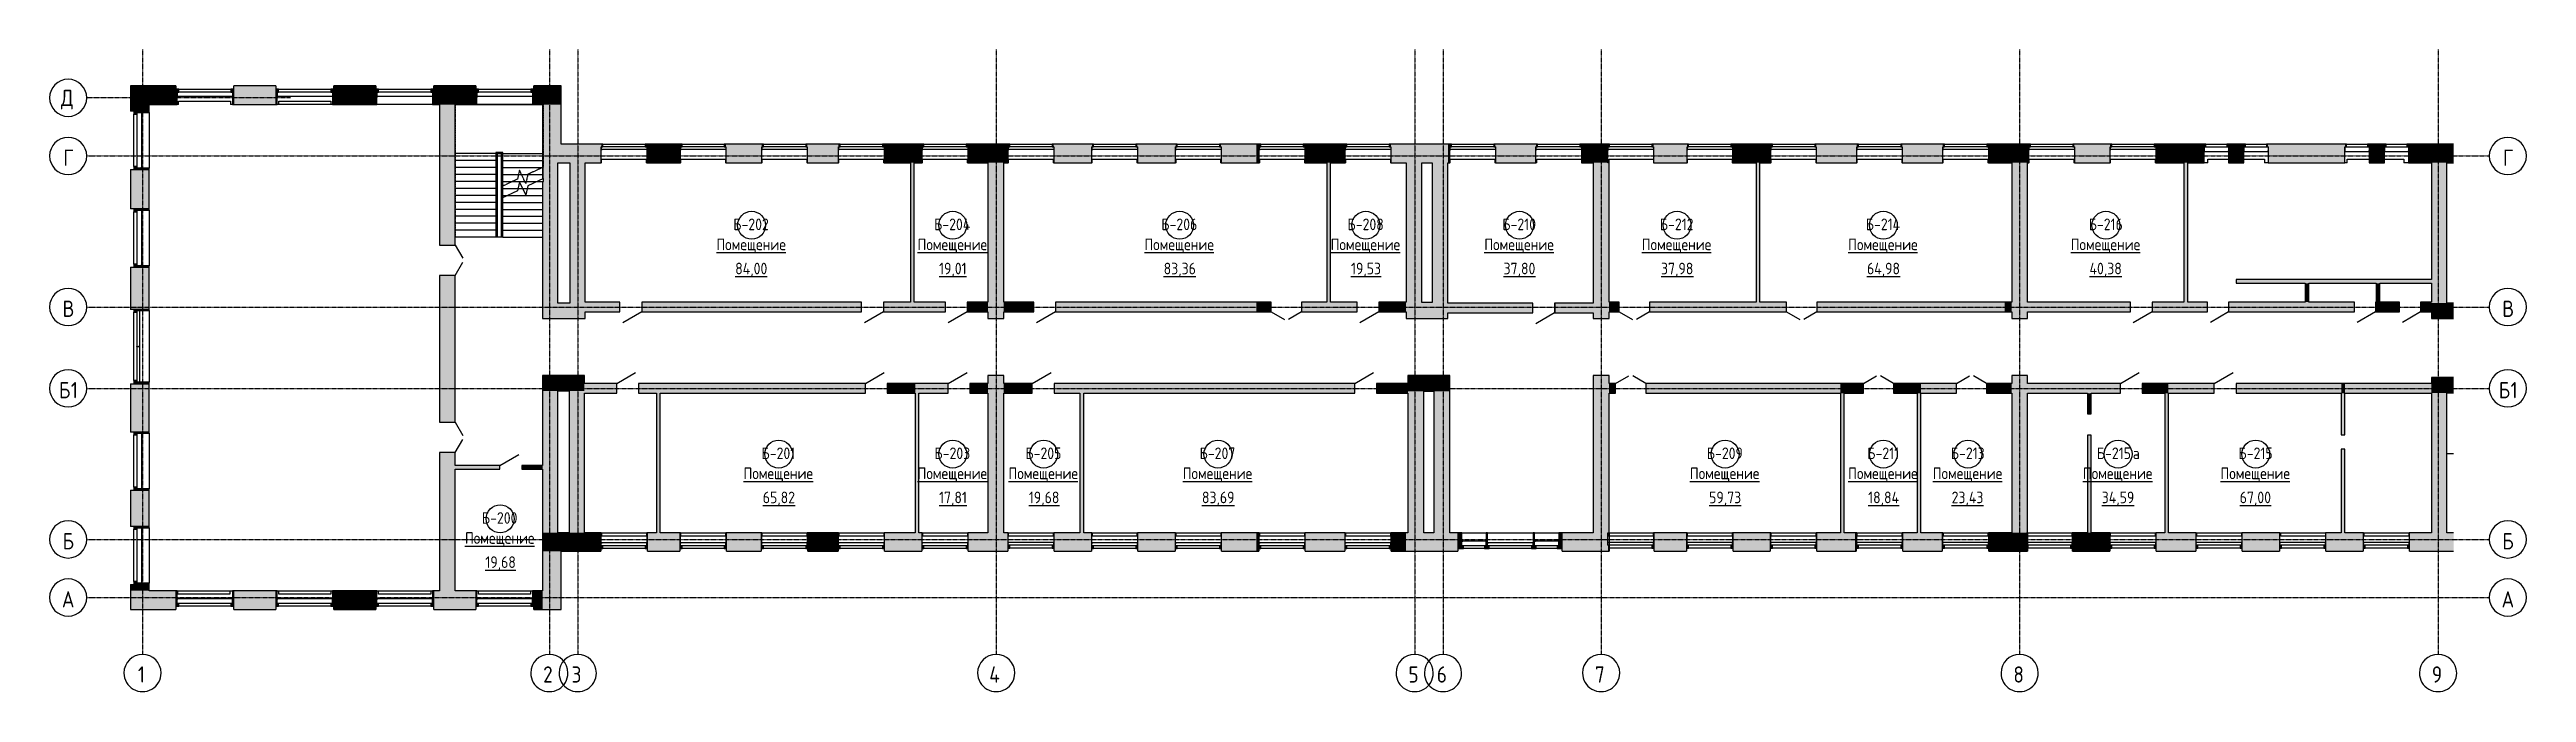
# Model space of a CAD drawing. Extents: x -4056 to 455774, y -7500 to 28668.
# Drawn here: x 113795 to 220336, y -3300 to 24363 of the extents above; entities that cross this region are included whole.
import ezdxf

# ---------------------------------------------------------------- set-up
doc = ezdxf.new("R2010")
doc.units = 0
doc.linetypes.add('ADSK_ЛИНИЯ_СЕТКИ', pattern=[21, 12, -3, 3, -3])
doc.linetypes.add('ADSK_СВЕРХУ', pattern=[4.5, 3, -1.5])
for name, color, linetype in [('ДВЕРИ', 7, 'CONTINUOUS'), ('КАРКАС_ИМПОСТ', 7, 'CONTINUOUS'), ('ЛЕСТНИЦЫ', 7, 'CONTINUOUS'), ('МАРКИ_ПОМЕЩЕНИЙ', 7, 'CONTINUOUS'), ('ОГРАЖДЕНИЕ', 7, 'CONTINUOUS'), ('ОКНА', 7, 'CONTINUOUS'), ('ОСИ', 7, 'CONTINUOUS'), ('ПАНЕЛЬ', 7, 'CONTINUOUS'), ('ПЕРЕКРЫТИЯ', 7, 'CONTINUOUS'), ('ПОРУЧНИ', 7, 'CONTINUOUS'), ('СТЕНЫ', 7, 'CONTINUOUS'), ('СТЕНЫ_РАЗРЕЗ', 7, 'CONTINUOUS')]:
    doc.layers.add(name, color=color, linetype=linetype)
doc.styles.add('GOST_COMMON', font='GOST Common.ttf', dxfattribs={"width": 0.9, "height": 500})
doc.styles.add('GOST_COMMON_1', font='GOST Common.ttf', dxfattribs={"width": 0.9, "height": 700})

msp = doc.modelspace()

# ---------------------------------------------------------------- texts
at = {"layer": 'МАРКИ_ПОМЕЩЕНИЙ', "char_height": 500, "attachment_point": 1, "style": 'GOST_COMMON'}
for s, insert, width in [('\\fGOST Common|b0|i0|c204|p34|;\\W.9;Б', (143203.446569, 17090.727627), 432.91125), ('-202', (143560.634069, 17090.727627), 1558.4805), ('\\fGOST Common|b0|i0|c204|p34|;\\W.9;Б', (151841.050597, 17090.727627), 432.91125), ('-204', (152198.238097, 17090.727627), 1601.771625), ('\\fGOST Common|b0|i0|c204|p34|;\\W.9;Б', (161615.509336, 17090.727627), 432.91125), ('-206', (161972.696836, 17090.727627), 1558.4805), ('\\fGOST Common|b0|i0|c204|p34|;\\W.9;Б', (169624.889455, 17090.727627), 432.91125), ('-208', (169982.076955, 17090.727627), 1558.4805), ('\\fGOST Common|b0|i0|c204|p34|;\\W.9;Б', (176283.353177, 17090.727627), 432.91125), ('-210', (176640.540677, 17090.727627), 1443.0375), ('\\fGOST Common|b0|i0|c204|p34|;\\W.9;Б', (183057.425345, 17090.727627), 432.91125), ('-212', (183414.612845, 17090.727627), 1443.0375), ('\\fGOST Common|b0|i0|c204|p34|;\\W.9;Б', (191915.795772, 17090.727627), 432.91125), ('-214', (192272.983272, 17090.727627), 1486.328625), ('\\fGOST Common|b0|i0|c204|p34|;\\W.9;Б', (201505.352291, 17090.727627), 432.91125), ('-216', (201862.539791, 17090.727627), 1443.0375), ('\\LПомещение', (142477.146569, 16228.227627), 3751.8975), ('\\LПомещение', (151131.850597, 16228.227627), 3751.8975), ('\\LПомещение', (160889.209336, 16228.227627), 3751.8975), ('\\LПомещение', (168898.589455, 16228.227627), 3751.8975), ('\\LПомещение', (175509.353177, 16228.227627), 3751.8975), ('\\LПомещение', (182283.425345, 16228.227627), 3751.8975), ('\\LПомещение', (191159.795772, 16228.227627), 3751.8975), ('\\LПомещение', (200731.352291, 16228.227627), 3751.8975), ('\\L84,00', (143287.146569, 15190.727627), 1789.3665), ('\\L19,01', (152055.250597, 15190.727627), 1515.189375), ('\\L83,36', (161717.209336, 15190.727627), 1746.075375), ('\\L19,53', (169774.289455, 15190.727627), 1630.632375), ('\\L37,80', (176337.353177, 15190.727627), 1746.075375), ('\\L37,98', (183111.425345, 15190.727627), 1746.075375), ('\\L64,98', (191969.795772, 15190.727627), 1789.3665), ('\\L40,38', (201541.352291, 15190.727627), 1789.3665), ('\\fGOST Common|b0|i0|c204|p34|;\\W.9;Б', (144419.515157, 7241.325579), 432.91125), ('-201', (144776.702657, 7241.325579), 1443.0375), ('\\fGOST Common|b0|i0|c204|p34|;\\W.9;Б', (151858.150597, 7241.325579), 432.91125), ('-203', (152215.338097, 7241.325579), 1558.4805), ('\\fGOST Common|b0|i0|c204|p34|;\\W.9;Б', (155769.168452, 7241.325579), 432.91125), ('-205', (156126.355952, 7241.325579), 1558.4805), ('\\fGOST Common|b0|i0|c204|p34|;\\W.9;Б', (163261.943155, 7241.325579), 432.91125), ('-207', (163619.130655, 7241.325579), 1558.4805), ('\\fGOST Common|b0|i0|c204|p34|;\\W.9;Б', (185078.65379, 7241.325579), 432.91125), ('-209', (185435.84129, 7241.325579), 1558.4805), ('\\fGOST Common|b0|i0|c204|p34|;\\W.9;Б', (191981.495772, 7241.325579), 432.91125), ('-211', (192338.683272, 7241.325579), 1327.5945), ('\\fGOST Common|b0|i0|c204|p34|;\\W.9;Б', (195573.727371, 7241.325579), 432.91125), ('-213', (195930.914871, 7241.325579), 1443.0375), ('\\fGOST Common|b0|i0|c204|p34|;\\W.9;Б', (201853.384136, 7241.325579), 432.91125), ('-215', (202210.571636, 7241.325579), 1443.0375), ('\\fGOST Common|b0|i0|c204|p34|;\\W.9;а', (203401.196636, 7241.325579), 432.91125), ('\\fGOST Common|b0|i0|c204|p34|;\\W.9;Б', (207948.562757, 7241.325579), 432.91125), ('-215', (208305.750257, 7241.325579), 1443.0375), ('\\LПомещение', (143645.515157, 6378.825579), 3751.8975), ('\\L65,82', (144473.515157, 5341.325579), 1746.075375), ('\\LПомещение', (151131.850597, 6378.825579), 3751.8975), ('\\L17,81', (152055.250597, 5341.325579), 1515.189375), ('\\LПомещение', (155042.868452, 6378.825579), 3751.8975), ('\\L19,68', (155918.568452, 5341.325579), 1630.632375), ('\\LПомещение', (162535.643155, 6378.825579), 3751.8975), ('\\L83,69', (163363.643155, 5341.325579), 1746.075375), ('\\LПомещение', (184352.35379, 6378.825579), 3751.8975), ('\\L59,73', (185180.35379, 5341.325579), 1746.075375), ('\\LПомещение', (191159.795772, 6378.825579), 3751.8975), ('\\L18,84', (192017.495772, 5341.325579), 1673.9235), ('\\LПомещение', (194799.727371, 6378.825579), 3751.8975), ('\\L23,43', (195609.727371, 5341.325579), 1789.3665), ('\\LПомещение', (201257.584136, 6378.825579), 3751.8975), ('\\L34,59', (202067.584136, 5341.325579), 1789.3665), ('\\LПомещение', (207174.562757, 6378.825579), 3751.8975), ('\\L67,00', (208002.562757, 5341.325579), 1746.075375), ('\\fGOST Common|b0|i0|c204|p34|;\\W.9;Б', (132390.532804, 4457.185427), 432.91125), ('-200', (132747.720304, 4457.185427), 1558.4805), ('\\LПомещение', (131664.232804, 3594.685427), 3751.8975), ('\\L19,68', (132539.932804, 2557.185427), 1630.632375)]:
    msp.add_mtext(s, dxfattribs=dict(at, insert=insert, width=width))
at = {"layer": 'ОСИ', "char_height": 700, "attachment_point": 1, "style": 'GOST_COMMON_1'}
for s, insert, width in [('\\fGOST Common|b0|i0|c204|p34|;\\W.9;Д', (114281.26165, 22631.615975), 692.658), ('\\fGOST Common|b0|i0|c204|p34|;\\W.9;Г', (114384.831481, 20058.280013), 548.35425), ('\\fGOST Common|b0|i0|c204|p34|;\\W.9;Г', (219325.877769, 20058.280013), 548.35425), ('\\fGOST Common|b0|i0|c204|p34|;\\W.9;В', (114355.131481, 13558.280013), 620.506125), ('\\fGOST Common|b0|i0|c204|p34|;\\W.9;В', (219296.177769, 13558.280013), 620.506125), ('\\fGOST Common|b0|i0|c204|p34|;\\W.9;Б', (114200.331481, 10058.280013), 620.506125), ('\\fGOST Common|b0|i0|c204|p34|;\\W.9;1', (114712.300231, 10058.280013), 375.18975), ('\\fGOST Common|b0|i0|c204|p34|;\\W.9;Б', (219141.377769, 10058.280013), 620.506125), ('\\fGOST Common|b0|i0|c204|p34|;\\W.9;1', (219653.346519, 10058.280013), 375.18975), ('\\fGOST Common|b0|i0|c204|p34|;\\W.9;Б', (114355.131481, 3558.280013), 620.506125), ('\\fGOST Common|b0|i0|c204|p34|;\\W.9;Б', (219296.177769, 3558.280013), 620.506125), ('\\fGOST Common|b0|i0|c204|p34|;\\W.9;А', (114325.431481, 1058.280013), 692.658), ('\\fGOST Common|b0|i0|c204|p34|;\\W.9;А', (219266.477769, 1058.280013), 692.658), ('\\fGOST Common|b0|i0|c204|p34|;\\W.9;1', (117596.76116, -2176.626044), 375.18975), ('\\fGOST Common|b0|i0|c204|p34|;\\W.9;2', (135025.66116, -2176.626044), 548.35425), ('\\fGOST Common|b0|i0|c204|p34|;\\W.9;3', (136251.96116, -2176.626044), 533.923875), ('\\fGOST Common|b0|i0|c204|p34|;\\W.9;4', (154215.96116, -2176.626044), 620.506125), ('\\fGOST Common|b0|i0|c204|p34|;\\W.9;5', (172245.66116, -2176.626044), 548.35425), ('\\fGOST Common|b0|i0|c204|p34|;\\W.9;6', (173465.66116, -2176.626044), 548.35425), ('\\fGOST Common|b0|i0|c204|p34|;\\W.9;7', (180265.66116, -2176.626044), 548.35425), ('\\fGOST Common|b0|i0|c204|p34|;\\W.9;8', (198265.66116, -2176.626044), 548.35425), ('\\fGOST Common|b0|i0|c204|p34|;\\W.9;9', (216265.66116, -2176.626044), 548.35425)]:
    msp.add_mtext(s, dxfattribs=dict(at, insert=insert, width=width))

# ---------------------------------------------------------------- blocks, each defined once
blk = doc.blocks.new('*U186')
at = {"layer": 'СТЕНЫ'}
for points in [[(135004.529141, 2775.135494), (135004.529141, 3575.135494), (135804.529141, 2775.135494)], [(135804.529141, 2775.135494), (135004.529141, 3575.135494), (135804.529141, 3575.135494)], [(135804.529141, 2775.135494), (135804.529141, 3575.135494), (136732.894663, 2775.135494)], [(136732.894663, 2775.135494), (135804.529141, 3575.135494), (136732.894663, 3575.135494)], [(136732.894663, 2775.135494), (136732.894663, 3575.135494), (137509.529141, 2775.135494)], [(137509.529141, 2775.135494), (136732.894663, 3575.135494), (137509.529141, 3575.135494)], [(139509.529141, 2775.135494), (139509.529141, 3575.135494), (140909.529141, 2775.135494)], [(140909.529141, 2775.135494), (139509.529141, 3575.135494), (140909.529141, 3575.135494)], [(142909.529141, 2775.135494), (142909.529141, 3575.135494), (144409.529141, 2775.135494)], [(144409.529141, 2775.135494), (142909.529141, 3575.135494), (144409.529141, 3575.135494)], [(146409.529141, 2775.135494), (146409.529141, 3575.135494), (147709.529141, 2775.135494)], [(147709.529141, 2775.135494), (146409.529141, 3575.135494), (147709.529141, 3575.135494)], [(149709.529141, 2775.135494), (149709.529141, 3575.135494), (151309.529141, 2775.135494)], [(151309.529141, 2775.135494), (149709.529141, 3575.135494), (151309.529141, 3575.135494)], [(153309.529141, 2775.135494), (153309.529141, 3575.135494), (155009.529141, 2775.135494)], [(155009.529141, 2775.135494), (153309.529141, 3575.135494), (155009.529141, 3575.135494)], [(157009.529141, 2775.135494), (157009.529141, 3575.135494), (158609.529141, 2775.135494)], [(158609.529141, 2775.135494), (157009.529141, 3575.135494), (158609.529141, 3575.135494)], [(160609.529141, 2775.135494), (160609.529141, 3575.135494), (162209.529141, 2775.135494)], [(162209.529141, 2775.135494), (160609.529141, 3575.135494), (162209.529141, 3575.135494)], [(164209.529141, 2775.135494), (164209.529141, 3575.135494), (165701.795599, 2775.135494)], [(165701.795599, 2775.135494), (164209.529141, 3575.135494), (165701.795599, 3575.135494)], [(165701.795599, 2775.135494), (165701.795599, 3575.135494), (165809.529141, 2775.135494)], [(165809.529141, 2775.135494), (165701.795599, 3575.135494), (165809.529141, 3575.135494)], [(167809.529141, 2775.135494), (167809.529141, 3575.135494), (169509.529141, 2775.135494)], [(169509.529141, 2775.135494), (167809.529141, 3575.135494), (169509.529141, 3575.135494)], [(171509.529141, 2775.135494), (171509.529141, 3575.135494), (172139.329141, 2775.135494)], [(172139.329141, 2775.135494), (171509.529141, 3575.135494), (172139.329141, 3575.135494)], [(172139.329141, 2775.135494), (172139.329141, 3575.135494), (174364.529141, 2775.135494)], [(174364.529141, 2775.135494), (172139.329141, 3575.135494), (174364.529141, 3575.135494)], [(178864.529141, 2775.135494), (178864.529141, 3575.135494), (180829.529141, 2775.135494)], [(180829.529141, 2775.135494), (178864.529141, 3575.135494), (180829.529141, 3575.135494)], [(182809.529141, 2775.135494), (182809.529141, 3575.135494), (184209.529141, 2775.135494)], [(184209.529141, 2775.135494), (182809.529141, 3575.135494), (184209.529141, 3575.135494)], [(186209.529141, 2775.135494), (186209.529141, 3575.135494), (187809.529141, 2775.135494)], [(187809.529141, 2775.135494), (186209.529141, 3575.135494), (187809.529141, 3575.135494)], [(189809.529141, 2775.135494), (189809.529141, 3575.135494), (191451.929765, 2775.135494)], [(191451.929765, 2775.135494), (189809.529141, 3575.135494), (191451.929765, 3575.135494)], [(191451.929765, 2775.135494), (191451.929765, 3575.135494), (191509.529141, 2775.135494)], [(191509.529141, 2775.135494), (191451.929765, 3575.135494), (191509.529141, 3575.135494)], [(193509.529141, 2775.135494), (193509.529141, 3575.135494), (195209.529141, 2775.135494)], [(195209.529141, 2775.135494), (193509.529141, 3575.135494), (195209.529141, 3575.135494)], [(197209.529141, 2775.135494), (197209.529141, 3575.135494), (197889.463306, 2775.135494)], [(197889.463306, 2775.135494), (197209.529141, 3575.135494), (197889.463306, 3575.135494)], [(197889.463306, 2775.135494), (197889.463306, 3575.135494), (198829.529141, 2775.135494)], [(198829.529141, 2775.135494), (197889.463306, 3575.135494), (198829.529141, 3575.135494)], [(200809.529141, 2775.135494), (200809.529141, 3575.135494), (201108.230077, 2775.135494)], [(201108.230077, 2775.135494), (200809.529141, 3575.135494), (201108.230077, 3575.135494)], [(201108.230077, 2775.135494), (201108.230077, 3575.135494), (202409.529141, 2775.135494)], [(202409.529141, 2775.135494), (201108.230077, 3575.135494), (202409.529141, 3575.135494)], [(204409.529141, 2775.135494), (204409.529141, 3575.135494), (206109.529141, 2775.135494)], [(206109.529141, 2775.135494), (204409.529141, 3575.135494), (206109.529141, 3575.135494)], [(208109.529141, 2775.135494), (208109.529141, 3575.135494), (209709.529141, 2775.135494)], [(209709.529141, 2775.135494), (208109.529141, 3575.135494), (209709.529141, 3575.135494)], [(211709.529141, 2775.135494), (211709.529141, 3575.135494), (213309.529141, 2775.135494)], [(213309.529141, 2775.135494), (211709.529141, 3575.135494), (213309.529141, 3575.135494)], [(215309.529141, 2775.135494), (215309.529141, 3575.135494), (217202.06393, 2775.135494)], [(217202.06393, 2775.135494), (215309.529141, 3575.135494), (217202.06393, 3575.135494)], [(180829.529141, 2775.135494), (180829.529141, 3035.135494), (180874.529141, 2775.135494)], [(180874.529141, 2775.135494), (180829.529141, 3035.135494), (180874.529141, 3035.135494)], [(198829.529141, 2775.135494), (198829.529141, 3035.135494), (198874.529141, 2775.135494)], [(198874.529141, 2775.135494), (198829.529141, 3035.135494), (198874.529141, 3035.135494)]]:
    blk.add_solid(points, dxfattribs=at)
blk = doc.blocks.new('*U187')
at = {"layer": 'СТЕНЫ'}
for points in [[(135004.529141, 275.135494), (135004.529141, 2775.135494), (135804.529141, 275.135494)], [(135804.529141, 275.135494), (135004.529141, 2775.135494), (135804.529141, 2775.135494)]]:
    blk.add_solid(points, dxfattribs=at)
blk = doc.blocks.new('*U188')
at = {"layer": 'СТЕНЫ'}
for points in [[(117284.529141, 275.135494), (117284.529141, 1075.135494), (119224.529141, 275.135494)], [(119224.529141, 275.135494), (117284.529141, 1075.135494), (119224.529141, 1075.135494)], [(121724.529141, 275.135494), (121724.529141, 1075.135494), (123524.529141, 275.135494)], [(123524.529141, 275.135494), (121724.529141, 1075.135494), (123524.529141, 1075.135494)], [(126024.529141, 275.135494), (126024.529141, 1075.135494), (127076.594351, 275.135494)], [(127076.594351, 275.135494), (126024.529141, 1075.135494), (127076.594351, 1075.135494)], [(127076.594351, 275.135494), (127076.594351, 1075.135494), (127824.529141, 275.135494)], [(127824.529141, 275.135494), (127076.594351, 1075.135494), (127824.529141, 1075.135494)], [(130324.529141, 275.135494), (130324.529141, 1075.135494), (132124.529141, 275.135494)], [(132124.529141, 275.135494), (130324.529141, 1075.135494), (132124.529141, 1075.135494)], [(134624.529141, 275.135494), (134624.529141, 1075.135494), (135004.529141, 275.135494)], [(135004.529141, 275.135494), (134624.529141, 1075.135494), (135004.529141, 1075.135494)]]:
    blk.add_solid(points, dxfattribs=at)
blk = doc.blocks.new('*U189')
at = {"layer": 'СТЕНЫ'}
for points in [[(117284.529141, 21705.135494), (117284.529141, 22795.135494), (118084.529141, 21705.135494)], [(118084.529141, 21705.135494), (117284.529141, 22795.135494), (118084.529141, 22795.135494)], [(117284.529141, 17505.135494), (117284.529141, 19205.135494), (118084.529141, 17505.135494)], [(118084.529141, 17505.135494), (117284.529141, 19205.135494), (118084.529141, 19205.135494)], [(117284.529141, 13175.135494), (117284.529141, 15005.135494), (118084.529141, 13175.135494)], [(118084.529141, 13175.135494), (117284.529141, 15005.135494), (118084.529141, 15005.135494)], [(117284.529141, 7905.135494), (117284.529141, 9975.135494), (118084.529141, 7905.135494)], [(118084.529141, 7905.135494), (117284.529141, 9975.135494), (118084.529141, 9975.135494)], [(117284.529141, 3845.135494), (117284.529141, 5405.135494), (118084.529141, 3845.135494)], [(118084.529141, 3845.135494), (117284.529141, 5405.135494), (118084.529141, 5405.135494)], [(117284.529141, 1075.135494), (117284.529141, 1345.135494), (118084.529141, 1075.135494)], [(118084.529141, 1075.135494), (117284.529141, 1345.135494), (118084.529141, 1345.135494)]]:
    blk.add_solid(points, dxfattribs=at)
blk = doc.blocks.new('*U190')
at = {"layer": 'СТЕНЫ'}
for points in [[(118084.529141, 21995.135494), (118084.529141, 22795.135494), (119224.529141, 21995.135494)], [(119224.529141, 21995.135494), (118084.529141, 22795.135494), (119224.529141, 22795.135494)], [(121724.529141, 21995.135494), (121724.529141, 22795.135494), (123524.529141, 21995.135494)], [(123524.529141, 21995.135494), (121724.529141, 22795.135494), (123524.529141, 22795.135494)], [(126024.529141, 21995.135494), (126024.529141, 22795.135494), (127076.594351, 21995.135494)], [(127076.594351, 21995.135494), (126024.529141, 22795.135494), (127076.594351, 22795.135494)], [(127076.594351, 21995.135494), (127076.594351, 22795.135494), (127824.529141, 21995.135494)], [(127824.529141, 21995.135494), (127076.594351, 22795.135494), (127824.529141, 22795.135494)], [(130324.529141, 21995.135494), (130324.529141, 22795.135494), (130564.529141, 21995.135494)], [(130564.529141, 21995.135494), (130324.529141, 22795.135494), (130564.529141, 22795.135494)], [(130564.529141, 21995.135494), (130564.529141, 22795.135494), (131244.529141, 21995.135494)], [(131244.529141, 21995.135494), (130564.529141, 22795.135494), (131244.529141, 22795.135494)], [(131244.529141, 21995.135494), (131244.529141, 22795.135494), (132124.529141, 21995.135494)], [(132124.529141, 21995.135494), (131244.529141, 22795.135494), (132124.529141, 22795.135494)], [(134624.529141, 21995.135494), (134624.529141, 22795.135494), (135804.529141, 21995.135494)], [(135804.529141, 21995.135494), (134624.529141, 22795.135494), (135804.529141, 22795.135494)]]:
    blk.add_solid(points, dxfattribs=at)
blk = doc.blocks.new('*U191')
at = {"layer": 'СТЕНЫ'}
for points in [[(135004.529141, 19495.135494), (135004.529141, 21995.135494), (135664.529141, 19495.135494)], [(135664.529141, 19495.135494), (135004.529141, 21995.135494), (135664.529141, 21995.135494)], [(135664.529141, 19495.135494), (135664.529141, 21995.135494), (135804.529141, 19495.135494)], [(135804.529141, 19495.135494), (135664.529141, 21995.135494), (135804.529141, 21995.135494)]]:
    blk.add_solid(points, dxfattribs=at)
blk = doc.blocks.new('*U192')
at = {"layer": 'СТЕНЫ'}
for points in [[(135804.529141, 19495.135494), (135804.529141, 20295.135494), (137529.529141, 19495.135494)], [(137529.529141, 19495.135494), (135804.529141, 20295.135494), (137529.529141, 20295.135494)], [(137529.529141, 20175.135494), (137529.529141, 20295.135494), (137599.529141, 20175.135494)], [(137599.529141, 20175.135494), (137529.529141, 20295.135494), (137599.529141, 20295.135494)], [(139419.529141, 20175.135494), (139419.529141, 20295.135494), (139489.529141, 20175.135494)], [(139489.529141, 20175.135494), (139419.529141, 20295.135494), (139489.529141, 20295.135494)], [(139489.529141, 19495.135494), (139489.529141, 20295.135494), (139951.661433, 19495.135494)], [(139951.661433, 19495.135494), (139489.529141, 20295.135494), (139951.661433, 20295.135494)], [(139951.661433, 19495.135494), (139951.661433, 20295.135494), (140929.529141, 19495.135494)], [(140929.529141, 19495.135494), (139951.661433, 20295.135494), (140929.529141, 20295.135494)], [(140929.529141, 20175.135494), (140929.529141, 20295.135494), (140999.529141, 20175.135494)], [(140999.529141, 20175.135494), (140929.529141, 20295.135494), (140999.529141, 20295.135494)], [(142819.529141, 20175.135494), (142819.529141, 20295.135494), (142889.529141, 20175.135494)], [(142889.529141, 20175.135494), (142819.529141, 20295.135494), (142889.529141, 20295.135494)], [(142889.529141, 19495.135494), (142889.529141, 20295.135494), (144429.529141, 19495.135494)], [(144429.529141, 19495.135494), (142889.529141, 20295.135494), (144429.529141, 20295.135494)], [(144429.529141, 20175.135494), (144429.529141, 20295.135494), (144499.529141, 20175.135494)], [(144499.529141, 20175.135494), (144429.529141, 20295.135494), (144499.529141, 20295.135494)], [(146319.529141, 20175.135494), (146319.529141, 20295.135494), (146389.529141, 20175.135494)], [(146389.529141, 20175.135494), (146319.529141, 20295.135494), (146389.529141, 20295.135494)], [(146389.529141, 19495.135494), (146389.529141, 20295.135494), (147729.529141, 19495.135494)], [(147729.529141, 19495.135494), (146389.529141, 20295.135494), (147729.529141, 20295.135494)], [(147729.529141, 20175.135494), (147729.529141, 20295.135494), (147799.529141, 20175.135494)], [(147799.529141, 20175.135494), (147729.529141, 20295.135494), (147799.529141, 20295.135494)], [(149619.529141, 20175.135494), (149619.529141, 20295.135494), (149689.529141, 20175.135494)], [(149689.529141, 20175.135494), (149619.529141, 20295.135494), (149689.529141, 20295.135494)], [(149689.529141, 19495.135494), (149689.529141, 20295.135494), (150829.529141, 19495.135494)], [(150829.529141, 19495.135494), (149689.529141, 20295.135494), (150829.529141, 20295.135494)], [(150829.529141, 19495.135494), (150829.529141, 20295.135494), (151329.529141, 19495.135494)], [(151329.529141, 19495.135494), (150829.529141, 20295.135494), (151329.529141, 20295.135494)], [(151329.529141, 20175.135494), (151329.529141, 20295.135494), (151399.529141, 20175.135494)], [(151399.529141, 20175.135494), (151329.529141, 20295.135494), (151399.529141, 20295.135494)], [(153219.529141, 20175.135494), (153219.529141, 20295.135494), (153289.529141, 20175.135494)], [(153289.529141, 20175.135494), (153219.529141, 20295.135494), (153289.529141, 20295.135494)], [(153289.529141, 19495.135494), (153289.529141, 20295.135494), (154157.029141, 19495.135494)], [(154157.029141, 19495.135494), (153289.529141, 20295.135494), (154157.029141, 20295.135494)], [(154157.029141, 19495.135494), (154157.029141, 20295.135494), (154837.029141, 19495.135494)], [(154837.029141, 19495.135494), (154157.029141, 20295.135494), (154837.029141, 20295.135494)], [(154837.029141, 19495.135494), (154837.029141, 20295.135494), (155029.529141, 19495.135494)], [(155029.529141, 19495.135494), (154837.029141, 20295.135494), (155029.529141, 20295.135494)], [(155029.529141, 20175.135494), (155029.529141, 20295.135494), (155099.529141, 20175.135494)], [(155099.529141, 20175.135494), (155029.529141, 20295.135494), (155099.529141, 20295.135494)], [(156919.529141, 20175.135494), (156919.529141, 20295.135494), (156989.529141, 20175.135494)], [(156989.529141, 20175.135494), (156919.529141, 20295.135494), (156989.529141, 20295.135494)], [(156989.529141, 19495.135494), (156989.529141, 20295.135494), (158629.529141, 19495.135494)], [(158629.529141, 19495.135494), (156989.529141, 20295.135494), (158629.529141, 20295.135494)], [(158629.529141, 20175.135494), (158629.529141, 20295.135494), (158699.529141, 20175.135494)], [(158699.529141, 20175.135494), (158629.529141, 20295.135494), (158699.529141, 20295.135494)], [(160519.529141, 20175.135494), (160519.529141, 20295.135494), (160589.529141, 20175.135494)], [(160589.529141, 20175.135494), (160519.529141, 20295.135494), (160589.529141, 20295.135494)], [(160589.529141, 19495.135494), (160589.529141, 20295.135494), (162229.529141, 19495.135494)], [(162229.529141, 19495.135494), (160589.529141, 20295.135494), (162229.529141, 20295.135494)], [(162229.529141, 20175.135494), (162229.529141, 20295.135494), (162299.529141, 20175.135494)], [(162299.529141, 20175.135494), (162229.529141, 20295.135494), (162299.529141, 20295.135494)], [(164119.529141, 20175.135494), (164119.529141, 20295.135494), (164189.529141, 20175.135494)], [(164189.529141, 20175.135494), (164119.529141, 20295.135494), (164189.529141, 20295.135494)], [(164189.529141, 19495.135494), (164189.529141, 20295.135494), (165701.795599, 19495.135494)], [(165701.795599, 19495.135494), (164189.529141, 20295.135494), (165701.795599, 20295.135494)], [(165701.795599, 19495.135494), (165701.795599, 20295.135494), (165829.529141, 19495.135494)], [(165829.529141, 19495.135494), (165701.795599, 20295.135494), (165829.529141, 20295.135494)], [(165829.529141, 20175.135494), (165829.529141, 20295.135494), (165899.529141, 20175.135494)], [(165899.529141, 20175.135494), (165829.529141, 20295.135494), (165899.529141, 20295.135494)], [(167719.529141, 20175.135494), (167719.529141, 20295.135494), (167789.529141, 20175.135494)], [(167789.529141, 20175.135494), (167719.529141, 20295.135494), (167789.529141, 20295.135494)], [(167789.529141, 19495.135494), (167789.529141, 20295.135494), (168729.529141, 19495.135494)], [(168729.529141, 19495.135494), (167789.529141, 20295.135494), (168729.529141, 20295.135494)], [(168729.529141, 19495.135494), (168729.529141, 20295.135494), (168889.529141, 19495.135494)], [(168889.529141, 19495.135494), (168729.529141, 20295.135494), (168889.529141, 20295.135494)], [(168889.529141, 19495.135494), (168889.529141, 20295.135494), (169529.529141, 19495.135494)], [(169529.529141, 19495.135494), (168889.529141, 20295.135494), (169529.529141, 20295.135494)], [(169529.529141, 20175.135494), (169529.529141, 20295.135494), (169599.529141, 20175.135494)], [(169599.529141, 20175.135494), (169529.529141, 20295.135494), (169599.529141, 20295.135494)], [(171419.529141, 20175.135494), (171419.529141, 20295.135494), (171489.529141, 20175.135494)], [(171489.529141, 20175.135494), (171419.529141, 20295.135494), (171489.529141, 20295.135494)], [(171489.529141, 19495.135494), (171489.529141, 20295.135494), (173944.529141, 19495.135494)], [(173944.529141, 19495.135494), (171489.529141, 20295.135494), (173944.529141, 20295.135494)], [(173944.529141, 19495.135494), (173944.529141, 20295.135494), (174029.529141, 19495.135494)], [(174029.529141, 19495.135494), (173944.529141, 20295.135494), (174029.529141, 20295.135494)], [(174029.529141, 20175.135494), (174029.529141, 20295.135494), (174099.529141, 20175.135494)], [(174099.529141, 20175.135494), (174029.529141, 20295.135494), (174099.529141, 20295.135494)], [(175919.529141, 20175.135494), (175919.529141, 20295.135494), (175989.529141, 20175.135494)], [(175989.529141, 20175.135494), (175919.529141, 20295.135494), (175989.529141, 20295.135494)], [(175989.529141, 19495.135494), (175989.529141, 20295.135494), (177729.529141, 19495.135494)], [(177729.529141, 19495.135494), (175989.529141, 20295.135494), (177729.529141, 20295.135494)], [(177729.529141, 20175.135494), (177729.529141, 20295.135494), (177799.529141, 20175.135494)], [(177799.529141, 20175.135494), (177729.529141, 20295.135494), (177799.529141, 20295.135494)], [(179619.529141, 20175.135494), (179619.529141, 20295.135494), (179689.529141, 20175.135494)], [(179689.529141, 20175.135494), (179619.529141, 20295.135494), (179689.529141, 20295.135494)], [(179689.529141, 19495.135494), (179689.529141, 20295.135494), (180194.529141, 19495.135494)], [(180194.529141, 19495.135494), (179689.529141, 20295.135494), (180194.529141, 20295.135494)], [(180194.529141, 19495.135494), (180194.529141, 20295.135494), (180829.529141, 19495.135494)], [(180829.529141, 19495.135494), (180194.529141, 20295.135494), (180829.529141, 20295.135494)], [(180829.529141, 20175.135494), (180829.529141, 20295.135494), (180899.529141, 20175.135494)], [(180899.529141, 20175.135494), (180829.529141, 20295.135494), (180899.529141, 20295.135494)], [(182719.529141, 20175.135494), (182719.529141, 20295.135494), (182789.529141, 20175.135494)], [(182789.529141, 20175.135494), (182719.529141, 20295.135494), (182789.529141, 20295.135494)], [(182789.529141, 19495.135494), (182789.529141, 20295.135494), (184229.529141, 19495.135494)], [(184229.529141, 19495.135494), (182789.529141, 20295.135494), (184229.529141, 20295.135494)], [(184229.529141, 20175.135494), (184229.529141, 20295.135494), (184299.529141, 20175.135494)], [(184299.529141, 20175.135494), (184229.529141, 20295.135494), (184299.529141, 20295.135494)], [(186119.529141, 20175.135494), (186119.529141, 20295.135494), (186189.529141, 20175.135494)], [(186189.529141, 20175.135494), (186119.529141, 20295.135494), (186189.529141, 20295.135494)], [(186189.529141, 19495.135494), (186189.529141, 20295.135494), (187364.529141, 19495.135494)], [(187364.529141, 19495.135494), (186189.529141, 20295.135494), (187364.529141, 20295.135494)], [(187364.529141, 19495.135494), (187364.529141, 20295.135494), (187829.529141, 19495.135494)], [(187829.529141, 19495.135494), (187364.529141, 20295.135494), (187829.529141, 20295.135494)], [(187829.529141, 20175.135494), (187829.529141, 20295.135494), (187899.529141, 20175.135494)], [(187899.529141, 20175.135494), (187829.529141, 20295.135494), (187899.529141, 20295.135494)], [(189719.529141, 20175.135494), (189719.529141, 20295.135494), (189789.529141, 20175.135494)], [(189789.529141, 20175.135494), (189719.529141, 20295.135494), (189789.529141, 20295.135494)], [(189789.529141, 19495.135494), (189789.529141, 20295.135494), (191529.529141, 19495.135494)], [(191529.529141, 19495.135494), (189789.529141, 20295.135494), (191529.529141, 20295.135494)], [(191529.529141, 20175.135494), (191529.529141, 20295.135494), (191599.529141, 20175.135494)], [(191599.529141, 20175.135494), (191529.529141, 20295.135494), (191599.529141, 20295.135494)], [(193419.529141, 20175.135494), (193419.529141, 20295.135494), (193489.529141, 20175.135494)], [(193489.529141, 20175.135494), (193419.529141, 20295.135494), (193489.529141, 20295.135494)], [(193489.529141, 19495.135494), (193489.529141, 20295.135494), (195229.529141, 19495.135494)], [(195229.529141, 19495.135494), (193489.529141, 20295.135494), (195229.529141, 20295.135494)], [(195229.529141, 20175.135494), (195229.529141, 20295.135494), (195299.529141, 20175.135494)], [(195299.529141, 20175.135494), (195229.529141, 20295.135494), (195299.529141, 20295.135494)], [(197119.529141, 20175.135494), (197119.529141, 20295.135494), (197189.529141, 20175.135494)], [(197189.529141, 20175.135494), (197119.529141, 20295.135494), (197189.529141, 20295.135494)], [(197189.529141, 19495.135494), (197189.529141, 20295.135494), (198194.529141, 19495.135494)], [(198194.529141, 19495.135494), (197189.529141, 20295.135494), (198194.529141, 20295.135494)], [(198194.529141, 19495.135494), (198194.529141, 20295.135494), (198874.529141, 19495.135494)], [(198874.529141, 19495.135494), (198194.529141, 20295.135494), (198874.529141, 20295.135494)], [(198874.529141, 19495.135494), (198874.529141, 20295.135494), (198929.529141, 19495.135494)], [(198929.529141, 19495.135494), (198874.529141, 20295.135494), (198929.529141, 20295.135494)], [(198929.529141, 20175.135494), (198929.529141, 20295.135494), (198999.529141, 20175.135494)], [(198999.529141, 20175.135494), (198929.529141, 20295.135494), (198999.529141, 20295.135494)], [(200819.529141, 20175.135494), (200819.529141, 20295.135494), (200889.529141, 20175.135494)], [(200889.529141, 20175.135494), (200819.529141, 20295.135494), (200889.529141, 20295.135494)], [(200889.529141, 19495.135494), (200889.529141, 20295.135494), (202429.529141, 19495.135494)], [(202429.529141, 19495.135494), (200889.529141, 20295.135494), (202429.529141, 20295.135494)], [(202429.529141, 20175.135494), (202429.529141, 20295.135494), (202499.529141, 20175.135494)], [(202499.529141, 20175.135494), (202429.529141, 20295.135494), (202499.529141, 20295.135494)], [(204319.529141, 20175.135494), (204319.529141, 20295.135494), (204389.529141, 20175.135494)], [(204389.529141, 20175.135494), (204319.529141, 20295.135494), (204389.529141, 20295.135494)], [(204389.529141, 19495.135494), (204389.529141, 20295.135494), (205604.529141, 19495.135494)], [(205604.529141, 19495.135494), (204389.529141, 20295.135494), (205604.529141, 20295.135494)], [(205604.529141, 19495.135494), (205604.529141, 20295.135494), (206479.529141, 19495.135494)], [(206479.529141, 19495.135494), (205604.529141, 20295.135494), (206479.529141, 20295.135494)], [(206479.529141, 20175.135494), (206479.529141, 20295.135494), (206549.529141, 20175.135494)], [(206549.529141, 20175.135494), (206479.529141, 20295.135494), (206549.529141, 20295.135494)], [(207449.529141, 20175.135494), (207449.529141, 20295.135494), (207519.529141, 20175.135494)], [(207519.529141, 20175.135494), (207449.529141, 20295.135494), (207519.529141, 20295.135494)], [(207519.529141, 19495.135494), (207519.529141, 20295.135494), (208179.529141, 19495.135494)], [(208179.529141, 19495.135494), (207519.529141, 20295.135494), (208179.529141, 20295.135494)], [(208179.529141, 20175.135494), (208179.529141, 20295.135494), (208249.529141, 20175.135494)], [(208249.529141, 20175.135494), (208179.529141, 20295.135494), (208249.529141, 20295.135494)], [(209149.529141, 20175.135494), (209149.529141, 20295.135494), (209219.529141, 20175.135494)], [(209219.529141, 20175.135494), (209149.529141, 20295.135494), (209219.529141, 20295.135494)], [(209219.529141, 19495.135494), (209219.529141, 20295.135494), (210764.530389, 19495.135494)], [(210764.530389, 19495.135494), (209219.529141, 20295.135494), (210764.530389, 20295.135494)], [(210764.530389, 19495.135494), (210764.530389, 20295.135494), (212524.529141, 19495.135494)], [(212524.529141, 19495.135494), (210764.530389, 20295.135494), (212524.529141, 20295.135494)], [(212524.529141, 20175.135494), (212524.529141, 20295.135494), (212594.529141, 20175.135494)], [(212594.529141, 20175.135494), (212524.529141, 20295.135494), (212594.529141, 20295.135494)], [(213494.529141, 20175.135494), (213494.529141, 20295.135494), (213564.529141, 20175.135494)], [(213564.529141, 20175.135494), (213494.529141, 20295.135494), (213564.529141, 20295.135494)], [(213564.529141, 19495.135494), (213564.529141, 20295.135494), (214224.529141, 19495.135494)], [(214224.529141, 19495.135494), (213564.529141, 20295.135494), (214224.529141, 20295.135494)], [(214224.529141, 20175.135494), (214224.529141, 20295.135494), (214294.529141, 20175.135494)], [(214294.529141, 20175.135494), (214224.529141, 20295.135494), (214294.529141, 20295.135494)], [(215194.529141, 20175.135494), (215194.529141, 20295.135494), (215264.529141, 20175.135494)], [(215264.529141, 20175.135494), (215194.529141, 20295.135494), (215264.529141, 20295.135494)], [(215264.529141, 19495.135494), (215264.529141, 20295.135494), (216244.529141, 19495.135494)], [(216244.529141, 19495.135494), (215264.529141, 20295.135494), (216244.529141, 20295.135494)], [(216244.529141, 19495.135494), (216244.529141, 20295.135494), (216904.529141, 19495.135494)], [(216904.529141, 19495.135494), (216244.529141, 20295.135494), (216904.529141, 20295.135494)], [(216904.529141, 19495.135494), (216904.529141, 20295.135494), (217202.06393, 19495.135494)], [(217202.06393, 19495.135494), (216904.529141, 20295.135494), (217202.06393, 20295.135494)]]:
    blk.add_solid(points, dxfattribs=at)
blk = doc.blocks.new('*U193')
at = {"layer": 'СТЕНЫ'}
for points in [[(216244.529141, 13456.085928), (216244.529141, 19495.135494), (216904.529141, 13456.085928)], [(216904.529141, 13456.085928), (216244.529141, 19495.135494), (216904.529141, 19495.135494)]]:
    blk.add_solid(points, dxfattribs=at)
blk = doc.blocks.new('*U194')
at = {"layer": 'СТЕНЫ'}
for points in [[(216244.529141, 12796.085928), (216244.529141, 13456.085928), (217202.06393, 12796.085928)], [(217202.06393, 12796.085928), (216244.529141, 13456.085928), (217202.06393, 13456.085928)]]:
    blk.add_solid(points, dxfattribs=at)
blk = doc.blocks.new('*U195')
at = {"layer": 'СТЕНЫ'}
for points in [[(216244.529141, 3575.135494), (216244.529141, 9585.135494), (216904.529141, 3575.135494)], [(216904.529141, 3575.135494), (216244.529141, 9585.135494), (216904.529141, 9585.135494)]]:
    blk.add_solid(points, dxfattribs=at)
blk = doc.blocks.new('*U196')
at = {"layer": 'СТЕНЫ'}
for points in [[(216244.529141, 9585.135494), (216244.529141, 10245.135494), (216904.529141, 9585.135494)], [(216904.529141, 9585.135494), (216244.529141, 10245.135494), (216904.529141, 10245.135494)], [(216904.529141, 9585.135494), (216904.529141, 10245.135494), (217202.06393, 9585.135494)], [(217202.06393, 9585.135494), (216904.529141, 10245.135494), (217202.06393, 10245.135494)]]:
    blk.add_solid(points, dxfattribs=at)
blk = doc.blocks.new('*U197')
at = {"layer": 'СТЕНЫ'}
for points in [[(135004.529141, 3575.135494), (135004.529141, 9676.085928), (135664.529141, 3575.135494)], [(135664.529141, 3575.135494), (135004.529141, 9676.085928), (135664.529141, 9676.085928)]]:
    blk.add_solid(points, dxfattribs=at)
blk = doc.blocks.new('*U198')
at = {"layer": 'СТЕНЫ'}
for points in [[(136144.529141, 3575.135494), (136144.529141, 9676.085928), (136732.894663, 3575.135494)], [(136732.894663, 3575.135494), (136144.529141, 9676.085928), (136732.894663, 9676.085928)], [(136732.894663, 3575.135494), (136732.894663, 9676.085928), (136804.529141, 3575.135494)], [(136804.529141, 3575.135494), (136732.894663, 9676.085928), (136804.529141, 9676.085928)]]:
    blk.add_solid(points, dxfattribs=at)
blk = doc.blocks.new('*U199')
at = {"layer": 'СТЕНЫ'}
for points in [[(135004.529141, 9676.085928), (135004.529141, 10336.085928), (135664.529141, 9676.085928)], [(135664.529141, 9676.085928), (135004.529141, 10336.085928), (135664.529141, 10336.085928)], [(135664.529141, 9676.085928), (135664.529141, 10336.085928), (136144.529141, 9676.085928)], [(136144.529141, 9676.085928), (135664.529141, 10336.085928), (136144.529141, 10336.085928)], [(136144.529141, 9676.085928), (136144.529141, 10336.085928), (136804.529141, 9676.085928)], [(136804.529141, 9676.085928), (136144.529141, 10336.085928), (136804.529141, 10336.085928)]]:
    blk.add_solid(points, dxfattribs=at)
blk = doc.blocks.new('*U200')
at = {"layer": 'СТЕНЫ'}
for points in [[(135004.529141, 18788.366004), (135004.529141, 19495.135494), (135044.529141, 18807.018311)], [(135044.529141, 18807.018311), (135004.529141, 19495.135494), (135044.529141, 19495.135494)], [(135044.529141, 13456.085928), (135044.529141, 19495.135494), (135664.529141, 13456.085928)], [(135664.529141, 13456.085928), (135044.529141, 19495.135494), (135664.529141, 19495.135494)], [(135004.529141, 13456.085928), (135004.529141, 18687.341418), (135044.529141, 13456.085928)], [(135044.529141, 13456.085928), (135004.529141, 18687.341418), (135044.529141, 18687.341418)]]:
    blk.add_solid(points, dxfattribs=at)
blk = doc.blocks.new('*U201')
at = {"layer": 'СТЕНЫ'}
for points in [[(136169.529141, 13456.085928), (136169.529141, 19495.135494), (136829.529141, 13456.085928)], [(136829.529141, 13456.085928), (136169.529141, 19495.135494), (136829.529141, 19495.135494)]]:
    blk.add_solid(points, dxfattribs=at)
blk = doc.blocks.new('*U202')
at = {"layer": 'СТЕНЫ'}
for points in [[(135004.529141, 12796.085928), (135004.529141, 13456.085928), (136829.529141, 12796.085928)], [(136829.529141, 12796.085928), (135004.529141, 13456.085928), (136829.529141, 13456.085928)]]:
    blk.add_solid(points, dxfattribs=at)
blk = doc.blocks.new('*U203')
at = {"layer": 'СТЕНЫ'}
for points in [[(213309.529141, 2915.135494), (213309.529141, 3575.135494), (213329.529141, 2915.135494)], [(213329.529141, 2915.135494), (213309.529141, 3575.135494), (213329.529141, 3575.135494)], [(215289.529141, 2915.135494), (215289.529141, 3575.135494), (215309.529141, 2915.135494)], [(215309.529141, 2915.135494), (215289.529141, 3575.135494), (215309.529141, 3575.135494)], [(213329.529141, 2915.135494), (213329.529141, 3035.135494), (213399.529141, 2915.135494)], [(213399.529141, 2915.135494), (213329.529141, 3035.135494), (213399.529141, 3035.135494)], [(215219.529141, 2915.135494), (215219.529141, 3035.135494), (215289.529141, 2915.135494)], [(215289.529141, 2915.135494), (215219.529141, 3035.135494), (215289.529141, 3035.135494)]]:
    blk.add_solid(points, dxfattribs=at)
blk = doc.blocks.new('*U204')
at = {"layer": 'СТЕНЫ'}
for points in [[(209709.529141, 2915.135494), (209709.529141, 3575.135494), (209729.529141, 2915.135494)], [(209729.529141, 2915.135494), (209709.529141, 3575.135494), (209729.529141, 3575.135494)], [(211689.529141, 2915.135494), (211689.529141, 3575.135494), (211709.529141, 2915.135494)], [(211709.529141, 2915.135494), (211689.529141, 3575.135494), (211709.529141, 3575.135494)], [(209729.529141, 2915.135494), (209729.529141, 3035.135494), (209799.529141, 2915.135494)], [(209799.529141, 2915.135494), (209729.529141, 3035.135494), (209799.529141, 3035.135494)], [(211619.529141, 2915.135494), (211619.529141, 3035.135494), (211689.529141, 2915.135494)], [(211689.529141, 2915.135494), (211619.529141, 3035.135494), (211689.529141, 3035.135494)]]:
    blk.add_solid(points, dxfattribs=at)
blk = doc.blocks.new('*U205')
at = {"layer": 'СТЕНЫ'}
for points in [[(206109.529141, 2915.135494), (206109.529141, 3575.135494), (206129.529141, 2915.135494)], [(206129.529141, 2915.135494), (206109.529141, 3575.135494), (206129.529141, 3575.135494)], [(208089.529141, 2915.135494), (208089.529141, 3575.135494), (208109.529141, 2915.135494)], [(208109.529141, 2915.135494), (208089.529141, 3575.135494), (208109.529141, 3575.135494)], [(206129.529141, 2915.135494), (206129.529141, 3035.135494), (206199.529141, 2915.135494)], [(206199.529141, 2915.135494), (206129.529141, 3035.135494), (206199.529141, 3035.135494)], [(208019.529141, 2915.135494), (208019.529141, 3035.135494), (208089.529141, 2915.135494)], [(208089.529141, 2915.135494), (208019.529141, 3035.135494), (208089.529141, 3035.135494)]]:
    blk.add_solid(points, dxfattribs=at)
blk = doc.blocks.new('*U206')
at = {"layer": 'СТЕНЫ'}
for points in [[(202409.529141, 2915.135494), (202409.529141, 3575.135494), (202429.529141, 2915.135494)], [(202429.529141, 2915.135494), (202409.529141, 3575.135494), (202429.529141, 3575.135494)], [(204389.529141, 2915.135494), (204389.529141, 3575.135494), (204409.529141, 2915.135494)], [(204409.529141, 2915.135494), (204389.529141, 3575.135494), (204409.529141, 3575.135494)], [(202429.529141, 2915.135494), (202429.529141, 3035.135494), (202499.529141, 2915.135494)], [(202499.529141, 2915.135494), (202429.529141, 3035.135494), (202499.529141, 3035.135494)], [(204319.529141, 2915.135494), (204319.529141, 3035.135494), (204389.529141, 2915.135494)], [(204389.529141, 2915.135494), (204319.529141, 3035.135494), (204389.529141, 3035.135494)]]:
    blk.add_solid(points, dxfattribs=at)
blk = doc.blocks.new('*U207')
at = {"layer": 'СТЕНЫ'}
for points in [[(200789.529141, 2915.135494), (200789.529141, 3575.135494), (200809.529141, 2915.135494)], [(200809.529141, 2915.135494), (200789.529141, 3575.135494), (200809.529141, 3575.135494)], [(198874.529141, 2915.135494), (198874.529141, 3035.135494), (198899.529141, 2915.135494)], [(198899.529141, 2915.135494), (198874.529141, 3035.135494), (198899.529141, 3035.135494)], [(200719.529141, 2915.135494), (200719.529141, 3035.135494), (200789.529141, 2915.135494)], [(200789.529141, 2915.135494), (200719.529141, 3035.135494), (200789.529141, 3035.135494)]]:
    blk.add_solid(points, dxfattribs=at)
blk = doc.blocks.new('*U208')
at = {"layer": 'СТЕНЫ'}
for points in [[(195209.529141, 2915.135494), (195209.529141, 3575.135494), (195229.529141, 2915.135494)], [(195229.529141, 2915.135494), (195209.529141, 3575.135494), (195229.529141, 3575.135494)], [(197189.529141, 2915.135494), (197189.529141, 3575.135494), (197209.529141, 2915.135494)], [(197209.529141, 2915.135494), (197189.529141, 3575.135494), (197209.529141, 3575.135494)], [(195229.529141, 2915.135494), (195229.529141, 3035.135494), (195299.529141, 2915.135494)], [(195299.529141, 2915.135494), (195229.529141, 3035.135494), (195299.529141, 3035.135494)], [(197119.529141, 2915.135494), (197119.529141, 3035.135494), (197189.529141, 2915.135494)], [(197189.529141, 2915.135494), (197119.529141, 3035.135494), (197189.529141, 3035.135494)]]:
    blk.add_solid(points, dxfattribs=at)
blk = doc.blocks.new('*U209')
at = {"layer": 'СТЕНЫ'}
for points in [[(191509.529141, 2915.135494), (191509.529141, 3575.135494), (191529.529141, 2915.135494)], [(191529.529141, 2915.135494), (191509.529141, 3575.135494), (191529.529141, 3575.135494)], [(193489.529141, 2915.135494), (193489.529141, 3575.135494), (193509.529141, 2915.135494)], [(193509.529141, 2915.135494), (193489.529141, 3575.135494), (193509.529141, 3575.135494)], [(191529.529141, 2915.135494), (191529.529141, 3035.135494), (191599.529141, 2915.135494)], [(191599.529141, 2915.135494), (191529.529141, 3035.135494), (191599.529141, 3035.135494)], [(193419.529141, 2915.135494), (193419.529141, 3035.135494), (193489.529141, 2915.135494)], [(193489.529141, 2915.135494), (193419.529141, 3035.135494), (193489.529141, 3035.135494)]]:
    blk.add_solid(points, dxfattribs=at)
blk = doc.blocks.new('*U210')
at = {"layer": 'СТЕНЫ'}
for points in [[(187809.529141, 2915.135494), (187809.529141, 3575.135494), (187829.529141, 2915.135494)], [(187829.529141, 2915.135494), (187809.529141, 3575.135494), (187829.529141, 3575.135494)], [(189789.529141, 2915.135494), (189789.529141, 3575.135494), (189809.529141, 2915.135494)], [(189809.529141, 2915.135494), (189789.529141, 3575.135494), (189809.529141, 3575.135494)], [(187829.529141, 2915.135494), (187829.529141, 3035.135494), (187899.529141, 2915.135494)], [(187899.529141, 2915.135494), (187829.529141, 3035.135494), (187899.529141, 3035.135494)], [(189719.529141, 2915.135494), (189719.529141, 3035.135494), (189789.529141, 2915.135494)], [(189789.529141, 2915.135494), (189719.529141, 3035.135494), (189789.529141, 3035.135494)]]:
    blk.add_solid(points, dxfattribs=at)
blk = doc.blocks.new('*U211')
at = {"layer": 'СТЕНЫ'}
for points in [[(184209.529141, 2915.135494), (184209.529141, 3575.135494), (184229.529141, 2915.135494)], [(184229.529141, 2915.135494), (184209.529141, 3575.135494), (184229.529141, 3575.135494)], [(186189.529141, 2915.135494), (186189.529141, 3575.135494), (186209.529141, 2915.135494)], [(186209.529141, 2915.135494), (186189.529141, 3575.135494), (186209.529141, 3575.135494)], [(184229.529141, 2915.135494), (184229.529141, 3035.135494), (184299.529141, 2915.135494)], [(184299.529141, 2915.135494), (184229.529141, 3035.135494), (184299.529141, 3035.135494)], [(186119.529141, 2915.135494), (186119.529141, 3035.135494), (186189.529141, 2915.135494)], [(186189.529141, 2915.135494), (186119.529141, 3035.135494), (186189.529141, 3035.135494)]]:
    blk.add_solid(points, dxfattribs=at)
blk = doc.blocks.new('*U212')
at = {"layer": 'СТЕНЫ'}
for points in [[(182789.529141, 2915.135494), (182789.529141, 3575.135494), (182809.529141, 2915.135494)], [(182809.529141, 2915.135494), (182789.529141, 3575.135494), (182809.529141, 3575.135494)], [(180874.529141, 2915.135494), (180874.529141, 3035.135494), (180899.529141, 2915.135494)], [(180899.529141, 2915.135494), (180874.529141, 3035.135494), (180899.529141, 3035.135494)], [(182719.529141, 2915.135494), (182719.529141, 3035.135494), (182789.529141, 2915.135494)], [(182789.529141, 2915.135494), (182719.529141, 3035.135494), (182789.529141, 3035.135494)]]:
    blk.add_solid(points, dxfattribs=at)
blk = doc.blocks.new('*U213')
at = {"layer": 'СТЕНЫ'}
for points in [[(169509.529141, 2895.135494), (169509.529141, 3575.135494), (169529.529141, 2895.135494)], [(169529.529141, 2895.135494), (169509.529141, 3575.135494), (169529.529141, 3575.135494)], [(171489.529141, 2895.135494), (171489.529141, 3575.135494), (171509.529141, 2895.135494)], [(171509.529141, 2895.135494), (171489.529141, 3575.135494), (171509.529141, 3575.135494)], [(169529.529141, 2895.135494), (169529.529141, 3015.135494), (169599.529141, 2895.135494)], [(169599.529141, 2895.135494), (169529.529141, 3015.135494), (169599.529141, 3015.135494)], [(171419.529141, 2895.135494), (171419.529141, 3015.135494), (171489.529141, 2895.135494)], [(171489.529141, 2895.135494), (171419.529141, 3015.135494), (171489.529141, 3015.135494)]]:
    blk.add_solid(points, dxfattribs=at)
blk = doc.blocks.new('*U214')
at = {"layer": 'СТЕНЫ'}
for points in [[(165809.529141, 2895.135494), (165809.529141, 3575.135494), (165829.529141, 2895.135494)], [(165829.529141, 2895.135494), (165809.529141, 3575.135494), (165829.529141, 3575.135494)], [(167789.529141, 2895.135494), (167789.529141, 3575.135494), (167809.529141, 2895.135494)], [(167809.529141, 2895.135494), (167789.529141, 3575.135494), (167809.529141, 3575.135494)], [(165829.529141, 2895.135494), (165829.529141, 3015.135494), (165899.529141, 2895.135494)], [(165899.529141, 2895.135494), (165829.529141, 3015.135494), (165899.529141, 3015.135494)], [(167719.529141, 2895.135494), (167719.529141, 3015.135494), (167789.529141, 2895.135494)], [(167789.529141, 2895.135494), (167719.529141, 3015.135494), (167789.529141, 3015.135494)]]:
    blk.add_solid(points, dxfattribs=at)
blk = doc.blocks.new('*U215')
at = {"layer": 'СТЕНЫ'}
for points in [[(162209.529141, 2895.135494), (162209.529141, 3575.135494), (162229.529141, 2895.135494)], [(162229.529141, 2895.135494), (162209.529141, 3575.135494), (162229.529141, 3575.135494)], [(164189.529141, 2895.135494), (164189.529141, 3575.135494), (164209.529141, 2895.135494)], [(164209.529141, 2895.135494), (164189.529141, 3575.135494), (164209.529141, 3575.135494)], [(162229.529141, 2895.135494), (162229.529141, 3015.135494), (162299.529141, 2895.135494)], [(162299.529141, 2895.135494), (162229.529141, 3015.135494), (162299.529141, 3015.135494)], [(164119.529141, 2895.135494), (164119.529141, 3015.135494), (164189.529141, 2895.135494)], [(164189.529141, 2895.135494), (164119.529141, 3015.135494), (164189.529141, 3015.135494)]]:
    blk.add_solid(points, dxfattribs=at)
blk = doc.blocks.new('*U216')
at = {"layer": 'СТЕНЫ'}
for points in [[(158609.529141, 2895.135494), (158609.529141, 3575.135494), (158629.529141, 2895.135494)], [(158629.529141, 2895.135494), (158609.529141, 3575.135494), (158629.529141, 3575.135494)], [(160589.529141, 2895.135494), (160589.529141, 3575.135494), (160609.529141, 2895.135494)], [(160609.529141, 2895.135494), (160589.529141, 3575.135494), (160609.529141, 3575.135494)], [(158629.529141, 2895.135494), (158629.529141, 3015.135494), (158699.529141, 2895.135494)], [(158699.529141, 2895.135494), (158629.529141, 3015.135494), (158699.529141, 3015.135494)], [(160519.529141, 2895.135494), (160519.529141, 3015.135494), (160589.529141, 2895.135494)], [(160589.529141, 2895.135494), (160519.529141, 3015.135494), (160589.529141, 3015.135494)]]:
    blk.add_solid(points, dxfattribs=at)
blk = doc.blocks.new('*U217')
at = {"layer": 'СТЕНЫ'}
for points in [[(155009.529141, 2915.135494), (155009.529141, 3575.135494), (155029.529141, 2915.135494)], [(155029.529141, 2915.135494), (155009.529141, 3575.135494), (155029.529141, 3575.135494)], [(156989.529141, 2915.135494), (156989.529141, 3575.135494), (157009.529141, 2915.135494)], [(157009.529141, 2915.135494), (156989.529141, 3575.135494), (157009.529141, 3575.135494)], [(155029.529141, 2915.135494), (155029.529141, 3035.135494), (155099.529141, 2915.135494)], [(155099.529141, 2915.135494), (155029.529141, 3035.135494), (155099.529141, 3035.135494)], [(156919.529141, 2915.135494), (156919.529141, 3035.135494), (156989.529141, 2915.135494)], [(156989.529141, 2915.135494), (156919.529141, 3035.135494), (156989.529141, 3035.135494)]]:
    blk.add_solid(points, dxfattribs=at)
blk = doc.blocks.new('*U218')
at = {"layer": 'СТЕНЫ'}
for points in [[(151309.529141, 2895.135494), (151309.529141, 3575.135494), (151329.529141, 2895.135494)], [(151329.529141, 2895.135494), (151309.529141, 3575.135494), (151329.529141, 3575.135494)], [(153289.529141, 2895.135494), (153289.529141, 3575.135494), (153309.529141, 2895.135494)], [(153309.529141, 2895.135494), (153289.529141, 3575.135494), (153309.529141, 3575.135494)], [(151329.529141, 2895.135494), (151329.529141, 3015.135494), (151399.529141, 2895.135494)], [(151399.529141, 2895.135494), (151329.529141, 3015.135494), (151399.529141, 3015.135494)], [(153219.529141, 2895.135494), (153219.529141, 3015.135494), (153289.529141, 2895.135494)], [(153289.529141, 2895.135494), (153219.529141, 3015.135494), (153289.529141, 3015.135494)]]:
    blk.add_solid(points, dxfattribs=at)
blk = doc.blocks.new('*U219')
at = {"layer": 'СТЕНЫ'}
for points in [[(147709.529141, 2895.135494), (147709.529141, 3575.135494), (147729.529141, 2895.135494)], [(147729.529141, 2895.135494), (147709.529141, 3575.135494), (147729.529141, 3575.135494)], [(149689.529141, 2895.135494), (149689.529141, 3575.135494), (149709.529141, 2895.135494)], [(149709.529141, 2895.135494), (149689.529141, 3575.135494), (149709.529141, 3575.135494)], [(147729.529141, 2895.135494), (147729.529141, 3015.135494), (147799.529141, 2895.135494)], [(147799.529141, 2895.135494), (147729.529141, 3015.135494), (147799.529141, 3015.135494)], [(149619.529141, 2895.135494), (149619.529141, 3015.135494), (149689.529141, 2895.135494)], [(149689.529141, 2895.135494), (149619.529141, 3015.135494), (149689.529141, 3015.135494)]]:
    blk.add_solid(points, dxfattribs=at)
blk = doc.blocks.new('*U220')
at = {"layer": 'СТЕНЫ'}
for points in [[(144409.529141, 2895.135494), (144409.529141, 3575.135494), (144429.529141, 2895.135494)], [(144429.529141, 2895.135494), (144409.529141, 3575.135494), (144429.529141, 3575.135494)], [(146389.529141, 2895.135494), (146389.194975, 3015.135494), (146389.529141, 3575.135494)], [(146389.529141, 2895.135494), (146389.529141, 3575.135494), (146409.529141, 2895.135494)], [(146409.529141, 2895.135494), (146389.529141, 3575.135494), (146409.529141, 3575.135494)], [(144429.529141, 2895.135494), (144429.529141, 3015.135494), (144499.529141, 2895.135494)], [(144499.529141, 2895.135494), (144429.529141, 3015.135494), (144499.529141, 3015.135494)], [(146319.529141, 2895.135494), (146319.529141, 3015.135494), (146389.194975, 2895.135494)], [(146389.194975, 2895.135494), (146319.529141, 3015.135494), (146389.194975, 3015.135494)], [(146389.194975, 2895.135494), (146389.194975, 3015.135494), (146389.529141, 2895.135494)]]:
    blk.add_solid(points, dxfattribs=at)
blk = doc.blocks.new('*U221')
at = {"layer": 'СТЕНЫ'}
for points in [[(140909.529141, 2895.135494), (140909.529141, 3575.135494), (140929.529141, 2895.135494)], [(140929.529141, 2895.135494), (140909.529141, 3575.135494), (140929.529141, 3575.135494)], [(142889.529141, 2895.135494), (142889.529141, 3575.135494), (142909.529141, 2895.135494)], [(142909.529141, 2895.135494), (142889.529141, 3575.135494), (142909.529141, 3575.135494)], [(140929.529141, 2895.135494), (140929.529141, 3015.135494), (140999.529141, 2895.135494)], [(140999.529141, 2895.135494), (140929.529141, 3015.135494), (140999.529141, 3015.135494)], [(142819.529141, 2895.135494), (142819.529141, 3015.135494), (142889.529141, 2895.135494)], [(142889.529141, 2895.135494), (142819.529141, 3015.135494), (142889.529141, 3015.135494)]]:
    blk.add_solid(points, dxfattribs=at)
blk = doc.blocks.new('*U222')
at = {"layer": 'СТЕНЫ'}
for points in [[(137509.529141, 2895.135494), (137509.529141, 3575.135494), (137529.529141, 2895.135494)], [(137529.529141, 2895.135494), (137509.529141, 3575.135494), (137529.529141, 3575.135494)], [(139489.529141, 2895.135494), (139489.529141, 3575.135494), (139509.529141, 2895.135494)], [(139509.529141, 2895.135494), (139489.529141, 3575.135494), (139509.529141, 3575.135494)], [(137529.529141, 2895.135494), (137529.529141, 3015.135494), (137599.529141, 2895.135494)], [(137599.529141, 2895.135494), (137529.529141, 3015.135494), (137599.529141, 3015.135494)], [(139419.529141, 2895.135494), (139419.529141, 3015.135494), (139489.529141, 2895.135494)], [(139489.529141, 2895.135494), (139419.529141, 3015.135494), (139489.529141, 3015.135494)]]:
    blk.add_solid(points, dxfattribs=at)
blk = doc.blocks.new('*U223')
at = {"layer": 'СТЕНЫ'}
for points in [[(174364.529141, 2895.135494), (174364.529141, 3575.135494), (174549.529141, 2895.135494)], [(174549.529141, 2895.135494), (174364.529141, 3575.135494), (174549.529141, 3575.135494)], [(175589.529141, 2895.135494), (175589.529141, 3575.135494), (175649.529141, 2895.135494)], [(175649.529141, 2895.135494), (175589.529141, 3575.135494), (175649.529141, 3575.135494)], [(177609.529141, 2895.135494), (177609.529141, 3575.135494), (177669.529141, 2895.135494)], [(177669.529141, 2895.135494), (177609.529141, 3575.135494), (177669.529141, 3575.135494)], [(178709.529141, 2895.135494), (178709.529141, 3575.135494), (178864.529141, 2895.135494)], [(178864.529141, 2895.135494), (178709.529141, 3575.135494), (178864.529141, 3575.135494)], [(174549.529141, 2895.135494), (174549.529141, 3015.135494), (174619.529141, 2895.135494)], [(174619.529141, 2895.135494), (174549.529141, 3015.135494), (174619.529141, 3015.135494)], [(175519.529141, 2895.135494), (175519.529141, 3015.135494), (175589.529141, 2895.135494)], [(175589.529141, 2895.135494), (175519.529141, 3015.135494), (175589.529141, 3015.135494)], [(175649.529141, 2895.135494), (175649.529141, 3015.135494), (175719.529141, 2895.135494)], [(175719.529141, 2895.135494), (175649.529141, 3015.135494), (175719.529141, 3015.135494)], [(177539.529141, 2895.135494), (177539.529141, 3015.135494), (177609.529141, 2895.135494)], [(177609.529141, 2895.135494), (177539.529141, 3015.135494), (177609.529141, 3015.135494)], [(177669.529141, 2895.135494), (177669.529141, 3015.135494), (177739.529141, 2895.135494)], [(177739.529141, 2895.135494), (177669.529141, 3015.135494), (177739.529141, 3015.135494)], [(178639.529141, 2895.135494), (178639.529141, 3015.135494), (178709.529141, 2895.135494)], [(178709.529141, 2895.135494), (178639.529141, 3015.135494), (178709.529141, 3015.135494)]]:
    blk.add_solid(points, dxfattribs=at)
blk = doc.blocks.new('*U224')
at = {"layer": 'СТЕНЫ'}
for points in [[(173264.529141, 13476.085928), (173264.529141, 19495.135494), (173944.529141, 13476.085928)], [(173944.529141, 13476.085928), (173264.529141, 19495.135494), (173944.529141, 19495.135494)]]:
    blk.add_solid(points, dxfattribs=at)
blk = doc.blocks.new('*U225')
at = {"layer": 'СТЕНЫ'}
for points in [[(172144.529141, 13476.085928), (172144.529141, 19495.135494), (172824.529141, 13476.085928)], [(172824.529141, 13476.085928), (172144.529141, 19495.135494), (172824.529141, 19495.135494)]]:
    blk.add_solid(points, dxfattribs=at)
blk = doc.blocks.new('*U226')
at = {"layer": 'СТЕНЫ'}
for points in [[(172224.529141, 3575.135494), (172224.529141, 9659.883239), (172904.529141, 3575.135494)], [(172904.529141, 3575.135494), (172224.529141, 9659.883239), (172904.529141, 9659.883239)]]:
    blk.add_solid(points, dxfattribs=at)
blk = doc.blocks.new('*U227')
at = {"layer": 'СТЕНЫ'}
for points in [[(173344.529141, 3575.135494), (173344.529141, 9659.883239), (174024.529141, 3575.135494)], [(174024.529141, 3575.135494), (173344.529141, 9659.883239), (174024.529141, 9659.883239)]]:
    blk.add_solid(points, dxfattribs=at)
blk = doc.blocks.new('*U228')
at = {"layer": 'СТЕНЫ'}
for points in [[(172224.529141, 9659.883239), (172224.529141, 10339.883239), (173344.529141, 9659.883239)], [(173344.529141, 9659.883239), (172224.529141, 10339.883239), (173344.529141, 10339.883239)], [(173344.529141, 9659.883239), (173344.529141, 10339.883239), (174024.529141, 9659.883239)], [(174024.529141, 9659.883239), (173344.529141, 10339.883239), (174024.529141, 10339.883239)]]:
    blk.add_solid(points, dxfattribs=at)
blk = doc.blocks.new('*U229')
at = {"layer": 'СТЕНЫ'}
for points in [[(172144.529141, 12796.085928), (172144.529141, 13476.085928), (173944.529141, 12796.085928)], [(173944.529141, 12796.085928), (172144.529141, 13476.085928), (173944.529141, 13476.085928)]]:
    blk.add_solid(points, dxfattribs=at)
blk = doc.blocks.new('*U230')
at = {"layer": 'СТЕНЫ'}
for points in [[(198194.529141, 12796.085928), (198194.529141, 19495.135494), (198874.529141, 12796.085928)], [(198874.529141, 12796.085928), (198194.529141, 19495.135494), (198874.529141, 19495.135494)]]:
    blk.add_solid(points, dxfattribs=at)
blk = doc.blocks.new('*U231')
at = {"layer": 'СТЕНЫ'}
for points in [[(198194.529141, 3575.135494), (198194.529141, 10339.883239), (198829.529141, 3575.135494)], [(198829.529141, 3575.135494), (198194.529141, 10339.883239), (198829.529141, 10339.883239)], [(198829.529141, 3575.135494), (198829.529141, 10339.883239), (198874.529141, 3575.135494)], [(198874.529141, 3575.135494), (198829.529141, 10339.883239), (198874.529141, 10339.883239)]]:
    blk.add_solid(points, dxfattribs=at)
blk = doc.blocks.new('*U232')
at = {"layer": 'СТЕНЫ'}
for points in [[(180194.529141, 12796.085928), (180194.529141, 19495.135494), (180874.529141, 12796.085928)], [(180874.529141, 12796.085928), (180194.529141, 19495.135494), (180874.529141, 19495.135494)]]:
    blk.add_solid(points, dxfattribs=at)
blk = doc.blocks.new('*U233')
at = {"layer": 'СТЕНЫ'}
for points in [[(180194.529141, 3575.135494), (180194.529141, 10339.883239), (180829.529141, 3575.135494)], [(180829.529141, 3575.135494), (180194.529141, 10339.883239), (180829.529141, 10339.883239)], [(180829.529141, 3575.135494), (180829.529141, 10339.883239), (180874.529141, 3575.135494)], [(180874.529141, 3575.135494), (180829.529141, 10339.883239), (180874.529141, 10339.883239)]]:
    blk.add_solid(points, dxfattribs=at)
blk = doc.blocks.new('*U234')
at = {"layer": 'СТЕНЫ'}
for points in [[(154157.029141, 12796.085928), (154157.029141, 19495.135494), (154837.029141, 12796.085928)], [(154837.029141, 12796.085928), (154157.029141, 19495.135494), (154837.029141, 19495.135494)]]:
    blk.add_solid(points, dxfattribs=at)
blk = doc.blocks.new('*U235')
at = {"layer": 'СТЕНЫ'}
for points in [[(154157.029141, 3575.135494), (154157.029141, 10339.883239), (154837.029141, 3575.135494)], [(154837.029141, 3575.135494), (154157.029141, 10339.883239), (154837.029141, 10339.883239)]]:
    blk.add_solid(points, dxfattribs=at)
blk = doc.blocks.new('*U236')
at = {"layer": 'СТЕНЫ'}
for points in [[(198874.529141, 13075.135494), (198874.529141, 13495.135494), (203299.529141, 13075.135494)], [(203299.529141, 13075.135494), (198874.529141, 13495.135494), (203299.529141, 13495.135494)], [(204239.529141, 13075.135494), (204239.529141, 13495.135494), (206623.139711, 13075.135494)], [(206623.139711, 13075.135494), (204239.529141, 13495.135494), (206623.139711, 13495.135494)], [(207523.139711, 13075.135494), (207523.139711, 13495.135494), (210764.530389, 13075.135494)], [(210764.530389, 13075.135494), (207523.139711, 13495.135494), (210764.530389, 13495.135494)], [(210764.530389, 13075.135494), (210764.530389, 13495.135494), (212939.529141, 13075.135494)], [(212939.529141, 13075.135494), (210764.530389, 13495.135494), (212939.529141, 13495.135494)], [(213839.529141, 13075.135494), (213839.529141, 13495.135494), (214879.529141, 13075.135494)], [(214879.529141, 13075.135494), (213839.529141, 13495.135494), (214879.529141, 13495.135494)], [(215779.529141, 13075.135494), (215779.529141, 13495.135494), (216244.529141, 13075.135494)], [(216244.529141, 13075.135494), (215779.529141, 13495.135494), (216244.529141, 13495.135494)]]:
    blk.add_solid(points, dxfattribs=at)
blk = doc.blocks.new('*U237')
at = {"layer": 'СТЕНЫ'}
for points in [[(198874.529141, 9575.135494), (198874.529141, 9995.135494), (201459.529141, 9575.135494)], [(201459.529141, 9575.135494), (198874.529141, 9995.135494), (201459.529141, 9995.135494)], [(201459.529141, 9575.135494), (201459.529141, 9995.135494), (202869.529141, 9575.135494)], [(202869.529141, 9575.135494), (201459.529141, 9995.135494), (202869.529141, 9995.135494)], [(203809.529141, 9575.135494), (203809.529141, 9995.135494), (204934.529141, 9575.135494)], [(204934.529141, 9575.135494), (203809.529141, 9995.135494), (204934.529141, 9995.135494)], [(204934.529141, 9575.135494), (204934.529141, 9995.135494), (206906.334426, 9575.135494)], [(206906.334426, 9575.135494), (204934.529141, 9995.135494), (206906.334426, 9995.135494)], [(207846.334426, 9575.135494), (207846.334426, 9995.135494), (212369.529141, 9575.135494)], [(212369.529141, 9575.135494), (207846.334426, 9995.135494), (212369.529141, 9995.135494)], [(212369.529141, 9575.135494), (212369.529141, 9995.135494), (212529.529141, 9575.135494)], [(212529.529141, 9575.135494), (212369.529141, 9995.135494), (212529.529141, 9995.135494)], [(212529.529141, 9575.135494), (212529.529141, 9995.135494), (216244.529141, 9575.135494)], [(216244.529141, 9575.135494), (212529.529141, 9995.135494), (216244.529141, 9995.135494)]]:
    blk.add_solid(points, dxfattribs=at)
blk = doc.blocks.new('*U238')
at = {"layer": 'СТЕНЫ'}
for points in [[(154837.029141, 13075.135494), (154837.029141, 13495.135494), (156127.029141, 13075.135494)], [(156127.029141, 13075.135494), (154837.029141, 13495.135494), (156127.029141, 13495.135494)], [(157067.029141, 13075.135494), (157067.029141, 13495.135494), (159264.262058, 13075.135494)], [(159264.262058, 13075.135494), (157067.029141, 13495.135494), (159264.262058, 13495.135494)], [(159264.262058, 13075.135494), (159264.262058, 13495.135494), (165701.795599, 13075.135494)], [(165701.795599, 13075.135494), (159264.262058, 13495.135494), (165701.795599, 13495.135494)], [(165701.795599, 13075.135494), (165701.795599, 13495.135494), (166347.029141, 13075.135494)], [(166347.029141, 13075.135494), (165701.795599, 13495.135494), (166347.029141, 13495.135494)], [(167647.029141, 13075.135494), (167647.029141, 13495.135494), (170034.529141, 13075.135494)], [(170034.529141, 13075.135494), (167647.029141, 13495.135494), (170034.529141, 13495.135494)], [(170974.529141, 13075.135494), (170974.529141, 13495.135494), (172139.329141, 13075.135494)], [(172139.329141, 13075.135494), (170974.529141, 13495.135494), (172139.329141, 13495.135494)], [(172139.329141, 13075.135494), (172139.329141, 13495.135494), (172144.529141, 13075.135494)], [(172144.529141, 13075.135494), (172139.329141, 13495.135494), (172144.529141, 13495.135494)]]:
    blk.add_solid(points, dxfattribs=at)
blk = doc.blocks.new('*U239')
at = {"layer": 'СТЕНЫ'}
for points in [[(154837.029141, 9575.135494), (154837.029141, 9995.135494), (156067.029141, 9575.135494)], [(156067.029141, 9575.135494), (154837.029141, 9995.135494), (156067.029141, 9995.135494)], [(157007.029141, 9575.135494), (157007.029141, 9995.135494), (165701.795599, 9575.135494)], [(165701.795599, 9575.135494), (157007.029141, 9995.135494), (165701.795599, 9995.135494)], [(165701.795599, 9575.135494), (165701.795599, 9995.135494), (169934.529141, 9575.135494)], [(169934.529141, 9575.135494), (165701.795599, 9995.135494), (169934.529141, 9995.135494)], [(170874.529141, 9575.135494), (170874.529141, 9995.135494), (172139.329141, 9575.135494)], [(172139.329141, 9575.135494), (170874.529141, 9995.135494), (172139.329141, 9995.135494)], [(172139.329141, 9575.135494), (172139.329141, 9995.135494), (172224.529141, 9575.135494)], [(172224.529141, 9575.135494), (172139.329141, 9995.135494), (172224.529141, 9995.135494)]]:
    blk.add_solid(points, dxfattribs=at)
blk = doc.blocks.new('*U240')
at = {"layer": 'СТЕНЫ'}
for points in [[(173944.529141, 13027.341418), (173944.529141, 13447.341418), (177594.529141, 13027.341418)], [(177594.529141, 13027.341418), (173944.529141, 13447.341418), (177594.529141, 13447.341418)], [(178534.529141, 13027.341418), (178534.529141, 13447.341418), (178576.862682, 13027.341418)], [(178576.862682, 13027.341418), (178534.529141, 13447.341418), (178576.862682, 13447.341418)], [(178576.862682, 13027.341418), (178576.862682, 13447.341418), (180194.529141, 13027.341418)], [(180194.529141, 13027.341418), (178576.862682, 13447.341418), (180194.529141, 13447.341418)]]:
    blk.add_solid(points, dxfattribs=at)
blk = doc.blocks.new('*U241')
at = {"layer": 'СТЕНЫ'}
for points in [[(180874.529141, 9575.135494), (180874.529141, 9995.135494), (181159.529141, 9575.135494)], [(181159.529141, 9575.135494), (180874.529141, 9995.135494), (181159.529141, 9995.135494)], [(182459.529141, 9575.135494), (182459.529141, 9995.135494), (185014.396223, 9575.135494)], [(185014.396223, 9575.135494), (182459.529141, 9995.135494), (185014.396223, 9995.135494)], [(185014.396223, 9575.135494), (185014.396223, 9995.135494), (190829.529141, 9575.135494)], [(190829.529141, 9575.135494), (185014.396223, 9995.135494), (190829.529141, 9995.135494)], [(190829.529141, 9575.135494), (190829.529141, 9995.135494), (191814.529141, 9575.135494)], [(191814.529141, 9575.135494), (190829.529141, 9995.135494), (191814.529141, 9995.135494)], [(193114.529141, 9575.135494), (193114.529141, 9995.135494), (194289.529141, 9575.135494)], [(194289.529141, 9575.135494), (193114.529141, 9995.135494), (194289.529141, 9995.135494)], [(194289.529141, 9575.135494), (194289.529141, 9995.135494), (195814.529141, 9575.135494)], [(195814.529141, 9575.135494), (194289.529141, 9995.135494), (195814.529141, 9995.135494)], [(197114.529141, 9575.135494), (197114.529141, 9995.135494), (197889.463306, 9575.135494)], [(197889.463306, 9575.135494), (197114.529141, 9995.135494), (197889.463306, 9995.135494)], [(197889.463306, 9575.135494), (197889.463306, 9995.135494), (198194.529141, 9575.135494)], [(198194.529141, 9575.135494), (197889.463306, 9995.135494), (198194.529141, 9995.135494)]]:
    blk.add_solid(points, dxfattribs=at)
blk = doc.blocks.new('*U242')
at = {"layer": 'СТЕНЫ'}
for points in [[(180874.529141, 13075.135494), (180874.529141, 13495.135494), (181314.529141, 13075.135494)], [(181314.529141, 13075.135494), (180874.529141, 13495.135494), (181314.529141, 13495.135494)], [(182614.529141, 13075.135494), (182614.529141, 13495.135494), (185014.396223, 13075.135494)], [(185014.396223, 13075.135494), (182614.529141, 13495.135494), (185014.396223, 13495.135494)], [(185014.396223, 13075.135494), (185014.396223, 13495.135494), (188514.529141, 13075.135494)], [(188514.529141, 13075.135494), (185014.396223, 13495.135494), (188514.529141, 13495.135494)], [(189814.529141, 13075.135494), (189814.529141, 13495.135494), (197889.463306, 13075.135494)], [(197889.463306, 13075.135494), (189814.529141, 13495.135494), (197889.463306, 13495.135494)], [(197889.463306, 13075.135494), (197889.463306, 13495.135494), (198194.529141, 13075.135494)], [(198194.529141, 13075.135494), (197889.463306, 13495.135494), (198194.529141, 13495.135494)]]:
    blk.add_solid(points, dxfattribs=at)
blk = doc.blocks.new('*U243')
at = {"layer": 'СТЕНЫ'}
for points in [[(136829.529141, 13075.135494), (136829.529141, 13495.135494), (138329.529141, 13075.135494)], [(138329.529141, 13075.135494), (136829.529141, 13495.135494), (138329.529141, 13495.135494)], [(139269.529141, 13075.135494), (139269.529141, 13495.135494), (146389.194975, 13075.135494)], [(146389.194975, 13075.135494), (139269.529141, 13495.135494), (146389.194975, 13495.135494)], [(146389.194975, 13075.135494), (146389.194975, 13495.135494), (148727.029141, 13075.135494)], [(148727.029141, 13075.135494), (146389.194975, 13495.135494), (148727.029141, 13495.135494)], [(149667.029141, 13075.135494), (149667.029141, 13495.135494), (152327.029141, 13075.135494)], [(152327.029141, 13075.135494), (149667.029141, 13495.135494), (152327.029141, 13495.135494)], [(153267.029141, 13075.135494), (153267.029141, 13495.135494), (154157.029141, 13075.135494)], [(154157.029141, 13075.135494), (153267.029141, 13495.135494), (154157.029141, 13495.135494)]]:
    blk.add_solid(points, dxfattribs=at)
blk = doc.blocks.new('*U244')
at = {"layer": 'СТЕНЫ'}
for points in [[(136804.529141, 9575.135494), (136804.529141, 9995.135494), (138189.529141, 9575.135494)], [(138189.529141, 9575.135494), (136804.529141, 9995.135494), (138189.529141, 9995.135494)], [(139129.529141, 9575.135494), (139129.529141, 9995.135494), (146389.194975, 9575.135494)], [(146389.194975, 9575.135494), (139129.529141, 9995.135494), (146389.194975, 9995.135494)], [(146389.194975, 9575.135494), (146389.194975, 9995.135494), (148887.029141, 9575.135494)], [(148887.029141, 9575.135494), (146389.194975, 9995.135494), (148887.029141, 9995.135494)], [(149827.029141, 9575.135494), (149827.029141, 9995.135494), (151029.529141, 9575.135494)], [(151029.529141, 9575.135494), (149827.029141, 9995.135494), (151029.529141, 9995.135494)], [(151029.529141, 9575.135494), (151029.529141, 9995.135494), (152447.029141, 9575.135494)], [(152447.029141, 9575.135494), (151029.529141, 9995.135494), (152447.029141, 9995.135494)], [(153387.029141, 9575.135494), (153387.029141, 9995.135494), (154157.029141, 9575.135494)], [(154157.029141, 9575.135494), (153387.029141, 9995.135494), (154157.029141, 9995.135494)]]:
    blk.add_solid(points, dxfattribs=at)
blk = doc.blocks.new('*U245')
at = {"layer": 'СТЕНЫ'}
for points in [[(205604.529141, 13495.135494), (205604.529141, 19495.135494), (205764.529141, 13495.135494)], [(205764.529141, 13495.135494), (205604.529141, 19495.135494), (205764.529141, 19495.135494)]]:
    blk.add_solid(points, dxfattribs=at)
blk = doc.blocks.new('*U246')
at = {"layer": 'СТЕНЫ'}
for points in [[(207844.529141, 14305.135494), (207844.529141, 14465.135494), (214029.529141, 14305.135494)], [(214029.529141, 14305.135494), (207844.529141, 14465.135494), (214029.529141, 14465.135494)], [(214029.529141, 14305.135494), (214029.529141, 14465.135494), (216244.529141, 14305.135494)], [(216244.529141, 14305.135494), (214029.529141, 14465.135494), (216244.529141, 14465.135494)]]:
    blk.add_solid(points, dxfattribs=at)
blk = doc.blocks.new('*U247')
at = {"layer": 'СТЕНЫ'}
for points in [[(210819.529141, 13495.135494), (210819.529141, 14305.135494), (210979.529141, 13495.135494)], [(210979.529141, 13495.135494), (210819.529141, 14305.135494), (210979.529141, 14305.135494)]]:
    blk.add_solid(points, dxfattribs=at)
blk = doc.blocks.new('*U248')
at = {"layer": 'СТЕНЫ'}
for points in [[(213869.529141, 13495.135494), (213869.529141, 14305.135494), (214029.529141, 13495.135494)], [(214029.529141, 13495.135494), (213869.529141, 14305.135494), (214029.529141, 14305.135494)]]:
    blk.add_solid(points, dxfattribs=at)
blk = doc.blocks.new('*U249')
at = {"layer": 'СТЕНЫ'}
for points in [[(187204.529141, 13495.135494), (187204.529141, 19495.135494), (187364.529141, 13495.135494)], [(187364.529141, 13495.135494), (187204.529141, 19495.135494), (187364.529141, 19495.135494)]]:
    blk.add_solid(points, dxfattribs=at)
blk = doc.blocks.new('*U250')
at = {"layer": 'СТЕНЫ'}
for points in [[(168729.529141, 13495.135494), (168729.529141, 19495.135494), (168889.529141, 13495.135494)], [(168889.529141, 13495.135494), (168729.529141, 19495.135494), (168889.529141, 19495.135494)]]:
    blk.add_solid(points, dxfattribs=at)
blk = doc.blocks.new('*U251')
at = {"layer": 'СТЕНЫ'}
for points in [[(150829.529141, 13495.135494), (150829.529141, 19495.135494), (150989.529141, 13495.135494)], [(150989.529141, 13495.135494), (150829.529141, 19495.135494), (150989.529141, 19495.135494)]]:
    blk.add_solid(points, dxfattribs=at)
blk = doc.blocks.new('*U252')
at = {"layer": 'СТЕНЫ'}
for points in [[(212369.529141, 7785.135494), (212369.529141, 9575.135494), (212529.529141, 7785.135494)], [(212529.529141, 7785.135494), (212369.529141, 9575.135494), (212529.529141, 9575.135494)]]:
    blk.add_solid(points, dxfattribs=at)
blk = doc.blocks.new('*U253')
at = {"layer": 'СТЕНЫ'}
for points in [[(204774.529141, 3575.135494), (204774.529141, 9575.135494), (204934.529141, 3575.135494)], [(204934.529141, 3575.135494), (204774.529141, 9575.135494), (204934.529141, 9575.135494)]]:
    blk.add_solid(points, dxfattribs=at)
blk = doc.blocks.new('*U254')
at = {"layer": 'СТЕНЫ'}
for points in [[(201459.529141, 8685.135494), (201459.529141, 9575.135494), (201619.529141, 8685.135494)], [(201619.529141, 8685.135494), (201459.529141, 9575.135494), (201619.529141, 9575.135494)]]:
    blk.add_solid(points, dxfattribs=at)
blk = doc.blocks.new('*U255')
at = {"layer": 'СТЕНЫ'}
for points in [[(194129.529141, 3575.135494), (194129.529141, 9575.135494), (194289.529141, 3575.135494)], [(194289.529141, 3575.135494), (194129.529141, 9575.135494), (194289.529141, 9575.135494)]]:
    blk.add_solid(points, dxfattribs=at)
blk = doc.blocks.new('*U256')
at = {"layer": 'СТЕНЫ'}
for points in [[(158117.029141, 3575.135494), (158117.029141, 9575.135494), (158277.029141, 3575.135494)], [(158277.029141, 3575.135494), (158117.029141, 9575.135494), (158277.029141, 9575.135494)]]:
    blk.add_solid(points, dxfattribs=at)
blk = doc.blocks.new('*U257')
at = {"layer": 'СТЕНЫ'}
for points in [[(151029.529141, 3575.135494), (151029.529141, 9575.135494), (151189.529141, 3575.135494)], [(151189.529141, 3575.135494), (151029.529141, 9575.135494), (151189.529141, 9575.135494)]]:
    blk.add_solid(points, dxfattribs=at)
blk = doc.blocks.new('*U258')
at = {"layer": 'СТЕНЫ'}
for points in [[(139899.529141, 3575.135494), (139899.529141, 9575.135494), (139951.661433, 3575.135494)], [(139951.661433, 3575.135494), (139899.529141, 9575.135494), (139951.661433, 9575.135494)], [(139951.661433, 3575.135494), (139951.661433, 9575.135494), (140059.529141, 3575.135494)], [(140059.529141, 3575.135494), (139951.661433, 9575.135494), (140059.529141, 9575.135494)]]:
    blk.add_solid(points, dxfattribs=at)
blk = doc.blocks.new('*U259')
at = {"layer": 'СТЕНЫ'}
for points in [[(130564.529141, 15945.135494), (130564.529141, 21995.135494), (131244.529141, 15945.135494)], [(131244.529141, 15945.135494), (130564.529141, 21995.135494), (131244.529141, 21995.135494)], [(130564.529141, 8325.135494), (130564.529141, 14645.135494), (131244.529141, 8325.135494)], [(131244.529141, 8325.135494), (130564.529141, 14645.135494), (131244.529141, 14645.135494)], [(130564.529141, 1075.135494), (130564.529141, 7025.135494), (131244.529141, 1075.135494)], [(131244.529141, 1075.135494), (130564.529141, 7025.135494), (131244.529141, 7025.135494)]]:
    blk.add_solid(points, dxfattribs=at)
blk = doc.blocks.new('*U260')
at = {"layer": 'СТЕНЫ'}
for points in [[(131244.529141, 6310), (131244.529141, 6470), (133164.529141, 6310)], [(133164.529141, 6310), (131244.529141, 6470), (133164.529141, 6470)], [(134104.529141, 6310), (134104.529141, 6470), (135004.529141, 6310)], [(135004.529141, 6310), (134104.529141, 6470), (135004.529141, 6470)]]:
    blk.add_solid(points, dxfattribs=at)
blk = doc.blocks.new('*U261')
at = {"layer": 'СТЕНЫ'}
for points in [[(190829.529141, 3575.135494), (190829.529141, 9575.135494), (190989.529141, 3575.135494)], [(190989.529141, 3575.135494), (190829.529141, 9575.135494), (190989.529141, 9575.135494)]]:
    blk.add_solid(points, dxfattribs=at)
blk = doc.blocks.new('*U262')
at = {"layer": 'СТЕНЫ'}
for points in [[(201459.529141, 3575.135494), (201459.529141, 7775.135494), (201619.529141, 3575.135494)], [(201619.529141, 3575.135494), (201459.529141, 7775.135494), (201619.529141, 7775.135494)]]:
    blk.add_solid(points, dxfattribs=at)
blk = doc.blocks.new('*U263')
at = {"layer": 'СТЕНЫ'}
for points in [[(132124.529141, 415.135494), (132124.529141, 1075.135494), (132179.529141, 415.135494)], [(132179.529141, 415.135494), (132124.529141, 1075.135494), (132179.529141, 1075.135494)], [(134569.529141, 415.135494), (134569.529141, 1075.135494), (134624.529141, 415.135494)], [(134624.529141, 415.135494), (134569.529141, 1075.135494), (134624.529141, 1075.135494)], [(132179.529141, 415.135494), (132179.529141, 535.135494), (132249.529141, 415.135494)], [(132249.529141, 415.135494), (132179.529141, 535.135494), (132249.529141, 535.135494)], [(134499.529141, 415.135494), (134499.529141, 535.135494), (134569.529141, 415.135494)], [(134569.529141, 415.135494), (134499.529141, 535.135494), (134569.529141, 535.135494)]]:
    blk.add_solid(points, dxfattribs=at)
blk = doc.blocks.new('*U264')
at = {"layer": 'СТЕНЫ'}
for points in [[(127824.529141, 415.135494), (127824.529141, 1075.135494), (127879.529141, 415.135494)], [(127879.529141, 415.135494), (127824.529141, 1075.135494), (127879.529141, 1075.135494)], [(130269.529141, 415.135494), (130269.529141, 1075.135494), (130324.529141, 415.135494)], [(130324.529141, 415.135494), (130269.529141, 1075.135494), (130324.529141, 1075.135494)], [(127879.529141, 415.135494), (127879.529141, 535.135494), (127949.529141, 415.135494)], [(127949.529141, 415.135494), (127879.529141, 535.135494), (127949.529141, 535.135494)], [(130199.529141, 415.135494), (130199.529141, 535.135494), (130269.529141, 415.135494)], [(130269.529141, 415.135494), (130199.529141, 535.135494), (130269.529141, 535.135494)]]:
    blk.add_solid(points, dxfattribs=at)
blk = doc.blocks.new('*U265')
at = {"layer": 'СТЕНЫ'}
for points in [[(123524.529141, 415.135494), (123524.529141, 1075.135494), (123579.529141, 415.135494)], [(123579.529141, 415.135494), (123524.529141, 1075.135494), (123579.529141, 1075.135494)], [(125969.529141, 415.135494), (125969.529141, 1075.135494), (126024.529141, 415.135494)], [(126024.529141, 415.135494), (125969.529141, 1075.135494), (126024.529141, 1075.135494)], [(123579.529141, 415.135494), (123579.529141, 535.135494), (123649.529141, 415.135494)], [(123649.529141, 415.135494), (123579.529141, 535.135494), (123649.529141, 535.135494)], [(125899.529141, 415.135494), (125899.529141, 535.135494), (125969.529141, 415.135494)], [(125969.529141, 415.135494), (125899.529141, 535.135494), (125969.529141, 535.135494)]]:
    blk.add_solid(points, dxfattribs=at)
blk = doc.blocks.new('*U266')
at = {"layer": 'СТЕНЫ'}
for points in [[(119224.529141, 415.135494), (119224.529141, 1075.135494), (119279.529141, 415.135494)], [(119279.529141, 415.135494), (119224.529141, 1075.135494), (119279.529141, 1075.135494)], [(121669.529141, 415.135494), (121669.529141, 1075.135494), (121724.529141, 415.135494)], [(121724.529141, 415.135494), (121669.529141, 1075.135494), (121724.529141, 1075.135494)], [(119279.529141, 415.135494), (119279.529141, 535.135494), (119349.529141, 415.135494)], [(119349.529141, 415.135494), (119279.529141, 535.135494), (119349.529141, 535.135494)], [(121599.529141, 415.135494), (121599.529141, 535.135494), (121669.529141, 415.135494)], [(121669.529141, 415.135494), (121599.529141, 535.135494), (121669.529141, 535.135494)]]:
    blk.add_solid(points, dxfattribs=at)
blk = doc.blocks.new('*U267')
at = {"layer": 'СТЕНЫ'}
for points in [[(117424.529141, 3720.135494), (117424.529141, 3845.135494), (117544.529141, 3720.135494)], [(117544.529141, 3720.135494), (117424.529141, 3845.135494), (117544.529141, 3845.135494)], [(117544.529141, 3790.135494), (117544.529141, 3845.135494), (118084.529141, 3790.135494)], [(118084.529141, 3790.135494), (117544.529141, 3845.135494), (118084.529141, 3845.135494)], [(117424.529141, 1345.135494), (117424.529141, 1470.135494), (117544.529141, 1345.135494)], [(117544.529141, 1345.135494), (117424.529141, 1470.135494), (117544.529141, 1470.135494)], [(117544.529141, 1345.135494), (117544.529141, 1400.135494), (118084.529141, 1345.135494)], [(118084.529141, 1345.135494), (117544.529141, 1400.135494), (118084.529141, 1400.135494)]]:
    blk.add_solid(points, dxfattribs=at)
blk = doc.blocks.new('*U268')
at = {"layer": 'СТЕНЫ'}
for points in [[(117424.529141, 7780.135494), (117424.529141, 7905.135494), (117544.529141, 7780.135494)], [(117544.529141, 7780.135494), (117424.529141, 7905.135494), (117544.529141, 7905.135494)], [(117544.529141, 7850.135494), (117544.529141, 7905.135494), (118084.529141, 7850.135494)], [(118084.529141, 7850.135494), (117544.529141, 7905.135494), (118084.529141, 7905.135494)], [(117424.529141, 5405.135494), (117424.529141, 5530.135494), (117544.529141, 5405.135494)], [(117544.529141, 5405.135494), (117424.529141, 5530.135494), (117544.529141, 5530.135494)], [(117544.529141, 5405.135494), (117544.529141, 5460.135494), (118084.529141, 5405.135494)], [(118084.529141, 5405.135494), (117544.529141, 5460.135494), (118084.529141, 5460.135494)]]:
    blk.add_solid(points, dxfattribs=at)
blk = doc.blocks.new('*U269')
at = {"layer": 'СТЕНЫ'}
for points in [[(117424.529141, 17380.135494), (117424.529141, 17505.135494), (117544.529141, 17380.135494)], [(117544.529141, 17380.135494), (117424.529141, 17505.135494), (117544.529141, 17505.135494)], [(117544.529141, 17450.135494), (117544.529141, 17505.135494), (118084.529141, 17450.135494)], [(118084.529141, 17450.135494), (117544.529141, 17505.135494), (118084.529141, 17505.135494)], [(117424.529141, 15005.135494), (117424.529141, 15130.135494), (117544.529141, 15005.135494)], [(117544.529141, 15005.135494), (117424.529141, 15130.135494), (117544.529141, 15130.135494)], [(117544.529141, 15005.135494), (117544.529141, 15060.135494), (118084.529141, 15005.135494)], [(118084.529141, 15005.135494), (117544.529141, 15060.135494), (118084.529141, 15060.135494)]]:
    blk.add_solid(points, dxfattribs=at)
blk = doc.blocks.new('*U270')
at = {"layer": 'СТЕНЫ'}
for points in [[(117424.529141, 21580.135494), (117424.529141, 21705.135494), (117544.529141, 21580.135494)], [(117544.529141, 21580.135494), (117424.529141, 21705.135494), (117544.529141, 21705.135494)], [(117544.529141, 21650.135494), (117544.529141, 21705.135494), (118084.529141, 21650.135494)], [(118084.529141, 21650.135494), (117544.529141, 21705.135494), (118084.529141, 21705.135494)], [(117424.529141, 19205.135494), (117424.529141, 19330.135494), (117544.529141, 19205.135494)], [(117544.529141, 19205.135494), (117424.529141, 19330.135494), (117544.529141, 19330.135494)], [(117544.529141, 19205.135494), (117544.529141, 19260.135494), (118084.529141, 19205.135494)], [(118084.529141, 19205.135494), (117544.529141, 19260.135494), (118084.529141, 19260.135494)]]:
    blk.add_solid(points, dxfattribs=at)
blk = doc.blocks.new('*U271')
at = {"layer": 'СТЕНЫ'}
for points in [[(117424.529141, 13059.818526), (117424.529141, 13175.135494), (117544.529141, 13059.818526)], [(117544.529141, 13059.818526), (117424.529141, 13175.135494), (117544.529141, 13175.135494)], [(117544.529141, 13129.818526), (117544.529141, 13175.135494), (118084.529141, 13129.818526)], [(118084.529141, 13129.818526), (117544.529141, 13175.135494), (118084.529141, 13175.135494)], [(117424.529141, 9975.135494), (117424.529141, 10119.818526), (117544.529141, 9975.135494)], [(117544.529141, 9975.135494), (117424.529141, 10119.818526), (117544.529141, 10119.818526)], [(117544.529141, 9975.135494), (117544.529141, 10049.818526), (118084.529141, 9975.135494)], [(118084.529141, 9975.135494), (117544.529141, 10049.818526), (118084.529141, 10049.818526)]]:
    blk.add_solid(points, dxfattribs=at)
blk = doc.blocks.new('*U272')
at = {"layer": 'СТЕНЫ'}
for points in [[(132124.529141, 21995.135494), (132124.529141, 22655.135494), (132179.529141, 21995.135494)], [(132179.529141, 21995.135494), (132124.529141, 22655.135494), (132179.529141, 22655.135494)], [(132179.529141, 22535.135494), (132179.529141, 22655.135494), (132249.529141, 22535.135494)], [(132249.529141, 22535.135494), (132179.529141, 22655.135494), (132249.529141, 22655.135494)], [(134499.529141, 22535.135494), (134499.529141, 22655.135494), (134569.529141, 22535.135494)], [(134569.529141, 22535.135494), (134499.529141, 22655.135494), (134569.529141, 22655.135494)], [(134569.529141, 21995.135494), (134569.529141, 22655.135494), (134624.529141, 21995.135494)], [(134624.529141, 21995.135494), (134569.529141, 22655.135494), (134624.529141, 22655.135494)]]:
    blk.add_solid(points, dxfattribs=at)
blk = doc.blocks.new('*U273')
at = {"layer": 'СТЕНЫ'}
for points in [[(127824.529141, 21995.135494), (127824.529141, 22655.135494), (127879.529141, 21995.135494)], [(127879.529141, 21995.135494), (127824.529141, 22655.135494), (127879.529141, 22655.135494)], [(127879.529141, 22535.135494), (127879.529141, 22655.135494), (127949.529141, 22535.135494)], [(127949.529141, 22535.135494), (127879.529141, 22655.135494), (127949.529141, 22655.135494)], [(130199.529141, 22535.135494), (130199.529141, 22655.135494), (130269.529141, 22535.135494)], [(130269.529141, 22535.135494), (130199.529141, 22655.135494), (130269.529141, 22655.135494)], [(130269.529141, 21995.135494), (130269.529141, 22655.135494), (130295.361121, 21995.135494)], [(130295.361121, 21995.135494), (130269.529141, 22655.135494), (130295.361121, 22655.135494)], [(130295.361121, 21995.135494), (130295.361121, 22655.135494), (130324.529141, 21995.135494)], [(130324.529141, 21995.135494), (130295.361121, 22655.135494), (130324.529141, 22655.135494)]]:
    blk.add_solid(points, dxfattribs=at)
blk = doc.blocks.new('*U274')
at = {"layer": 'СТЕНЫ'}
for points in [[(123524.529141, 21995.135494), (123524.529141, 22655.135494), (123579.529141, 21995.135494)], [(123579.529141, 21995.135494), (123524.529141, 22655.135494), (123579.529141, 22655.135494)], [(123579.529141, 22535.135494), (123579.529141, 22655.135494), (123649.529141, 22535.135494)], [(123649.529141, 22535.135494), (123579.529141, 22655.135494), (123649.529141, 22655.135494)], [(125899.529141, 22535.135494), (125899.529141, 22655.135494), (125969.529141, 22535.135494)], [(125969.529141, 22535.135494), (125899.529141, 22655.135494), (125969.529141, 22655.135494)], [(125969.529141, 21995.135494), (125969.529141, 22655.135494), (126024.529141, 21995.135494)], [(126024.529141, 21995.135494), (125969.529141, 22655.135494), (126024.529141, 22655.135494)]]:
    blk.add_solid(points, dxfattribs=at)
blk = doc.blocks.new('*U275')
at = {"layer": 'СТЕНЫ'}
for points in [[(119224.529141, 21995.135494), (119224.529141, 22655.135494), (119279.529141, 21995.135494)], [(119279.529141, 21995.135494), (119224.529141, 22655.135494), (119279.529141, 22655.135494)], [(119279.529141, 22535.135494), (119279.529141, 22655.135494), (119349.529141, 22535.135494)], [(119349.529141, 22535.135494), (119279.529141, 22655.135494), (119349.529141, 22655.135494)], [(121599.529141, 22535.135494), (121599.529141, 22655.135494), (121669.529141, 22535.135494)], [(121669.529141, 22535.135494), (121599.529141, 22655.135494), (121669.529141, 22655.135494)], [(121669.529141, 21995.135494), (121669.529141, 22655.135494), (121724.529141, 21995.135494)], [(121724.529141, 21995.135494), (121669.529141, 22655.135494), (121724.529141, 22655.135494)]]:
    blk.add_solid(points, dxfattribs=at)
blk = doc.blocks.new('*U276')
at = {"layer": 'СТЕНЫ'}
for points in [[(212369.529141, 3575.135494), (212369.529141, 7175.135494), (212529.529141, 3575.135494)], [(212529.529141, 3575.135494), (212369.529141, 7175.135494), (212529.529141, 7175.135494)]]:
    blk.add_solid(points, dxfattribs=at)
blk = doc.blocks.new('ОГРАЖДЕНИЕ_-_ОГРАЖДЕНИЕ-21')
at = {"layer": 'ПОРУЧНИ'}
for p, q in [((15815.548367, 19937.741418), (15815.548367, 16287.341418)), ((16116.348367, 19937.741418), (15815.548367, 19937.741418)), ((15820.548367, 19932.741418), (15820.548367, 16287.341418)), ((16111.348367, 19932.741418), (15820.548367, 19932.741418)), ((15860.548367, 19892.741418), (15860.548367, 16287.341418)), ((16071.348367, 19892.741418), (15860.548367, 19892.741418)), ((15875.548367, 19877.741418), (15875.548367, 16287.341418)), ((16056.348367, 19877.741418), (15875.548367, 19877.741418)), ((16056.348367, 17967.664526), (16056.348367, 19877.741418)), ((16071.348367, 17972.420864), (16071.348367, 19892.741418)), ((16086.348367, 19890.716418), (16086.348367, 19907.741418)), ((16111.348367, 19887.341418), (16111.348367, 19932.741418)), ((16111.348367, 17988.834894), (16111.348367, 19887.341418)), ((16116.348367, 19887.341418), (16116.348367, 19937.741418)), ((16116.348367, 17991.166432), (16116.348367, 19887.341418)), ((15820.548367, 16287.341418), (15815.548367, 16287.341418)), ((15860.548367, 16287.341418), (15820.548367, 16287.341418)), ((15875.548367, 16287.341418), (15860.548367, 16287.341418))]:
    blk.add_line(p, q, dxfattribs=at)
blk = doc.blocks.new('ОГРАЖДЕНИЕ_-_ОГРАЖДЕНИЕ-23')
at = {"layer": 'ОГРАЖДЕНИЕ', "linetype": 'ADSK_СВЕРХУ'}
for p, q in [((15815.548367, 19937.741418), (15815.548367, 16287.341418)), ((16116.348367, 19937.741418), (15815.548367, 19937.741418)), ((15820.548367, 19932.741418), (15820.548367, 16287.341418)), ((16111.348367, 19932.741418), (15820.548367, 19932.741418)), ((15845.548367, 19907.741418), (15845.548367, 16287.341418)), ((16086.348367, 19907.741418), (15845.548367, 19907.741418)), ((15860.548367, 19892.741418), (15860.548367, 16287.341418)), ((16071.348367, 19892.741418), (15860.548367, 19892.741418)), ((15865.548367, 19887.741418), (15865.548367, 16287.341418)), ((16066.348367, 19887.741418), (15865.548367, 19887.741418)), ((15875.548367, 19877.741418), (15875.548367, 16287.341418)), ((16056.348367, 19877.741418), (15875.548367, 19877.741418)), ((16056.348367, 18467.664526), (16056.348367, 19877.741418)), ((16066.348367, 18467.851049), (16066.348367, 19887.741418)), ((16071.348367, 18470.182587), (16071.348367, 19892.741418)), ((16086.348367, 18477.177202), (16086.348367, 19907.741418)), ((16111.348367, 19887.341418), (16111.348367, 19932.741418)), ((16111.348367, 18488.834894), (16111.348367, 19887.341418)), ((16116.348367, 19887.341418), (16116.348367, 19937.741418)), ((16116.348367, 18491.166432), (16116.348367, 19887.341418)), ((15865.548367, 16287.341418), (15815.548367, 16287.341418)), ((15860.548367, 16287.341418), (15820.548367, 16287.341418)), ((15875.548367, 16287.341418), (15845.548367, 16287.341418))]:
    blk.add_line(p, q, dxfattribs=at)
at = {"layer": 'ПОРУЧНИ'}
for p, q in [((16065.948367, 17967.664526), (16056.348367, 17967.664526)), ((16065.948367, 17967.664526), (16056.348367, 17967.664526)), ((16056.348367, 16287.341418), (16056.348367, 17967.664526)), ((16071.348367, 17970.182587), (16065.948367, 17967.664526)), ((16071.348367, 17970.182587), (16065.948367, 17967.664526)), ((16111.348367, 17988.834894), (16071.348367, 17970.182587)), ((16111.348367, 17988.834894), (16071.348367, 17970.182587)), ((16111.348367, 17988.834894), (16071.348367, 17970.182587)), ((16071.348367, 16287.341418), (16071.348367, 17970.182587)), ((16116.348367, 17991.166432), (16111.348367, 17988.834894)), ((16111.348367, 16287.341418), (16111.348367, 17988.834894)), ((16116.348367, 16287.341418), (16116.348367, 17991.166432)), ((16071.348367, 16287.341418), (16056.348367, 16287.341418)), ((16111.348367, 16287.341418), (16071.348367, 16287.341418)), ((16116.348367, 16287.341418), (16111.348367, 16287.341418))]:
    blk.add_line(p, q, dxfattribs=at)
blk = doc.blocks.new('ИРНИТУ-ОКНО-ГОСТ23166-99_9')
at = {"layer": 'КАРКАС_ИМПОСТ'}
for p, q in [((-1018.1, 210), (941.9, 210)), ((-1018.1, 210), (-1018.1, 90)), ((-1018.1, 210), (-983.1, 210)), ((-1018.1, 90), (941.9, 90)), ((-1018.1, 90), (-983.1, 90)), ((941.9, 210), (906.9, 210)), ((941.9, 90), (906.9, 90)), ((941.9, 210), (941.9, 90))]:
    blk.add_line(p, q, dxfattribs=at)
blk = doc.blocks.new('ИРНИТУ-ОКНО-ГОСТ23166-99_A')
at = {"layer": 'КАРКАС_ИМПОСТ'}
for p, q in [((-1018.1, 220), (941.9, 220)), ((-1018.1, 220), (-1018.1, 100)), ((-1018.1, 220), (-983.1, 220)), ((-1018.1, 100), (941.9, 100)), ((-1018.1, 100), (-983.1, 100)), ((941.9, 220), (906.9, 220)), ((941.9, 100), (906.9, 100)), ((941.9, 220), (941.9, 100))]:
    blk.add_line(p, q, dxfattribs=at)
blk = doc.blocks.new('ИРНИТУ-ОКНО-ГОСТ23166-99_B')
at = {"layer": 'КАРКАС_ИМПОСТ'}
for p, q in [((-1018.1, 220), (21.9, 220)), ((-1018.1, 220), (-1018.1, 20)), ((-1018.1, 220), (-983.1, 220)), ((-1018.1, 20), (21.9, 20)), ((-1018.1, 20), (-983.1, 20)), ((21.9, 220), (-13.1, 220)), ((21.9, 20), (-13.1, 20)), ((21.9, 220), (21.9, 20))]:
    blk.add_line(p, q, dxfattribs=at)
blk = doc.blocks.new('AC_ДВЕРЬ_ОДНОПОЛЬНАЯ_ДЕРЕ1')
at = {"layer": 'ПАНЕЛЬ'}
blk.add_line((-450, 210), (329.422863, 660), dxfattribs=at)
blk = doc.blocks.new('ИРНИТУ_ДВЕРЬ_ОДНОПОЛЬНАЯ_1')
at = {"layer": 'ПАНЕЛЬ'}
blk.add_line((-470, 210), (344.06388, 680), dxfattribs=at)
blk = doc.blocks.new('AC_ДВЕРЬ_ДВУПОЛЬНАЯ_ДЕРЕВ1')
at = {"layer": 'ПАНЕЛЬ'}
for p, q in [((-650, 210), (-87.083488, 535)), ((650, 210), (87.083488, 535))]:
    blk.add_line(p, q, dxfattribs=at)
blk = doc.blocks.new('AC_ДВЕРЬ_ДВУПОЛЬНАЯ_ДЕРЕВ2')
at = {"layer": 'ПАНЕЛЬ'}
for p, q in [((-650, 340), (-87.083488, 665)), ((650, 340), (87.083488, 665))]:
    blk.add_line(p, q, dxfattribs=at)
blk = doc.blocks.new('ИРНИТУ_ДВЕРЬ_ОДНОПОЛЬНАЯ_2')
at = {"layer": 'ПАНЕЛЬ'}
blk.add_line((-470, 80), (344.06388, 550), dxfattribs=at)
blk = doc.blocks.new('ИРНИТУ-ОКНО-ГОСТ23166-99_C')
at = {"layer": 'КАРКАС_ИМПОСТ'}
for p, q in [((-1018.1, 280), (21.9, 280)), ((-1018.1, 280), (-1018.1, 80)), ((-1018.1, 280), (-983.1, 280)), ((-1018.1, 80), (21.9, 80)), ((-1018.1, 80), (-983.1, 80)), ((21.9, 280), (-13.1, 280)), ((21.9, 80), (-13.1, 80)), ((21.9, 280), (21.9, 80))]:
    blk.add_line(p, q, dxfattribs=at)
blk = doc.blocks.new('ИРНИТУ-ОКНО-ГОСТ23166-99_D')
at = {"layer": 'КАРКАС_ИМПОСТ'}
for p, q in [((-1018.1, -160), (941.9, -160)), ((-1018.1, -280), (-1018.1, -160)), ((-1018.1, -160), (-983.1, -160)), ((-1018.1, -280), (941.9, -280)), ((-1018.1, -280), (-983.1, -280)), ((941.9, -160), (906.9, -160)), ((941.9, -280), (906.9, -280)), ((941.9, -280), (941.9, -160))]:
    blk.add_line(p, q, dxfattribs=at)
blk = doc.blocks.new('ИРНИТУ-ОКНО-ГОСТ23166-99_E')
at = {"layer": 'КАРКАС_ИМПОСТ'}
for p, q in [((-1233.1, 210), (1156.9, 210)), ((-1233.1, 210), (-1233.1, 10)), ((-1233.1, 210), (-1198.1, 210)), ((-1233.1, 10), (1156.9, 10)), ((-1233.1, 10), (-1198.1, 10)), ((1156.9, 210), (1121.9, 210)), ((1156.9, 10), (1121.9, 10)), ((1156.9, 210), (1156.9, 10))]:
    blk.add_line(p, q, dxfattribs=at)
blk = doc.blocks.new('ИРНИТУ-ОКНО-ГОСТ23166-99_F')
at = {"layer": 'КАРКАС_ИМПОСТ'}
for p, q in [((-1233.1, -10), (1156.9, -10)), ((-1233.1, -210), (-1233.1, -10)), ((-1233.1, -10), (-1198.1, -10)), ((-1233.1, -210), (1156.9, -210)), ((-1233.1, -210), (-1198.1, -210)), ((1156.9, -10), (1121.9, -10)), ((1156.9, -210), (1121.9, -210)), ((1156.9, -210), (1156.9, -10))]:
    blk.add_line(p, q, dxfattribs=at)
blk = doc.blocks.new('ИРНИТУ-ОКНО-ГОСТ23166-99_G')
at = {"layer": 'КАРКАС_ИМПОСТ'}
for p, q in [((-808.1, -90), (731.9, -90)), ((-808.1, -210), (-808.1, -90)), ((-808.1, -90), (-773.1, -90)), ((-808.1, -210), (731.9, -210)), ((-808.1, -210), (-773.1, -210)), ((731.9, -90), (696.9, -90)), ((731.9, -210), (716.9, -210)), ((731.9, -210), (731.9, -90))]:
    blk.add_line(p, q, dxfattribs=at)
blk = doc.blocks.new('ИРНИТУ-ОКНО-ГОСТ23166-99_H')
at = {"layer": 'КАРКАС_ИМПОСТ'}
for p, q in [((-808.1, -90), (731.9, -90)), ((-808.1, -210), (-808.1, -90)), ((-808.1, -90), (-773.1, -90)), ((-808.1, -210), (731.9, -210)), ((-808.1, -210), (-793.1, -210)), ((731.9, -90), (696.9, -90)), ((731.9, -210), (696.9, -210)), ((731.9, -210), (731.9, -90))]:
    blk.add_line(p, q, dxfattribs=at)
blk = doc.blocks.new('ОСЬ_СЕТКИ_-_D8-4846-02_Б_Н')
at = {"layer": 'ОСИ'}
for start, end in [(360, 180), (180, 360)]:
    blk.add_arc((0, 0), 4, start, end, dxfattribs=at)
blk = doc.blocks.new('ADSK_МАРКА_ПОМЕЩЕНИЕ_-_НО0')
at = {"layer": 'МАРКИ_ПОМЕЩЕНИЙ'}
blk.add_circle((0, 0), 3, dxfattribs=at)

# ---------------------------------------------------------------- linework, layer by layer
at = {"layer": 'ЛЕСТНИЦЫ'}
for p, q in [((135004.529141, 21990), (131244.529141, 21990)), ((132994.129141, 19887.341418), (131244.529141, 19887.341418)), ((132994.129141, 19587.341418), (131244.529141, 19587.341418)), ((132994.129141, 19287.341418), (131244.529141, 19287.341418)), ((133294.929141, 19887.341418), (135004.529141, 19887.341418)), ((133294.929141, 19587.341418), (135004.529141, 19587.341418)), ((133294.929141, 19287.341418), (135004.529141, 19287.341418)), ((132994.129141, 18987.341418), (131244.529141, 18987.341418)), ((132994.129141, 18687.341418), (131244.529141, 18687.341418)), ((132994.129141, 18387.341418), (131244.529141, 18387.341418)), ((133917.952194, 18281.686853), (133244.529141, 17967.664526)), ((133294.929141, 18987.341418), (135004.529141, 18987.341418)), ((133294.929141, 18687.341418), (134787.881217, 18687.341418)), ((133294.929141, 18387.341418), (133943.629496, 18387.341418)), ((134012.460934, 18670.562602), (133917.952194, 18281.686853)), ((133943.629496, 18387.341418), (134144.529141, 18387.341418)), ((134276.597348, 18104.120235), (134012.460934, 18670.562602)), ((134144.529141, 18387.341418), (134345.428786, 18387.341418)), ((134371.106088, 18492.995984), (134276.597348, 18104.120235)), ((134345.428786, 18387.341418), (135004.529141, 18387.341418)), ((135044.529141, 18807.018311), (134371.106088, 18492.995984)), ((134787.881217, 18687.341418), (135044.529141, 18687.341418)), ((135044.529141, 18687.341418), (135044.529141, 18807.018311)), ((132994.129141, 18087.341418), (131244.529141, 18087.341418)), ((132994.129141, 17787.341418), (131244.529141, 17787.341418)), ((132994.129141, 17487.341418), (131244.529141, 17487.341418)), ((132994.129141, 17187.341418), (131244.529141, 17187.341418)), ((133294.929141, 18087.341418), (133501.177065, 18087.341418)), ((133294.929141, 17787.341418), (135004.529141, 17787.341418)), ((133294.929141, 17487.341418), (135004.529141, 17487.341418)), ((133294.929141, 17187.341418), (135004.529141, 17187.341418)), ((133501.177065, 18087.341418), (135004.529141, 18087.341418)), ((132994.129141, 16887.341418), (131244.529141, 16887.341418)), ((132994.129141, 16587.341418), (131244.529141, 16587.341418)), ((132994.129141, 16287.341418), (131244.529141, 16287.341418)), ((133294.929141, 16887.341418), (135004.529141, 16887.341418)), ((133294.929141, 16587.341418), (135004.529141, 16587.341418)), ((133294.929141, 16287.341418), (135004.529141, 16287.341418))]:
    msp.add_line(p, q, dxfattribs=at)
at = {"layer": 'ЛЕСТНИЦЫ', "linetype": 'ADSK_СВЕРХУ'}
for p, q in [((131244.529141, 21990), (131244.529141, 19887.341418)), ((135044.529141, 21990), (131244.529141, 21990)), ((135044.529141, 19887.341418), (135044.529141, 21990)), ((132994.129141, 19887.341418), (131244.529141, 19887.341418)), ((133044.529141, 19887.341418), (131244.529141, 19887.341418)), ((131244.529141, 19887.341418), (131244.529141, 16287.341418)), ((133044.529141, 19887.341418), (131244.529141, 19887.341418)), ((132994.129141, 19587.341418), (131244.529141, 19587.341418)), ((133044.529141, 19587.341418), (131244.529141, 19587.341418)), ((133044.529141, 19587.341418), (131244.529141, 19587.341418)), ((132994.129141, 19287.341418), (131244.529141, 19287.341418)), ((133044.529141, 19287.341418), (131244.529141, 19287.341418)), ((133044.529141, 19287.341418), (131244.529141, 19287.341418)), ((133044.529141, 19887.341418), (133244.529141, 19887.341418)), ((133044.529141, 19887.341418), (133044.529141, 16287.341418)), ((133244.529141, 19887.341418), (135044.529141, 19887.341418)), ((133244.529141, 18467.664526), (133244.529141, 19887.341418)), ((133244.529141, 19887.341418), (135044.529141, 19887.341418)), ((133244.529141, 19587.341418), (135044.529141, 19587.341418)), ((133244.529141, 19587.341418), (135044.529141, 19587.341418)), ((133244.529141, 19287.341418), (135002.331909, 19287.341418)), ((133244.529141, 19287.341418), (135002.331909, 19287.341418)), ((133294.929141, 19887.341418), (135004.529141, 19887.341418)), ((133294.929141, 19587.341418), (135004.529141, 19587.341418)), ((133294.929141, 19287.341418), (135004.529141, 19287.341418)), ((135044.529141, 19307.018311), (134371.106088, 18992.995984)), ((135044.529141, 19307.018311), (135044.529141, 19887.341418)), ((132994.129141, 18987.341418), (131244.529141, 18987.341418)), ((133044.529141, 18987.341418), (131244.529141, 18987.341418)), ((133044.529141, 18987.341418), (131244.529141, 18987.341418)), ((132994.129141, 18687.341418), (131244.529141, 18687.341418)), ((133044.529141, 18687.341418), (131244.529141, 18687.341418)), ((133044.529141, 18687.341418), (131244.529141, 18687.341418)), ((132994.129141, 18387.341418), (131244.529141, 18387.341418)), ((133044.529141, 18387.341418), (131244.529141, 18387.341418)), ((133044.529141, 18387.341418), (131244.529141, 18387.341418)), ((133244.529141, 18987.341418), (133967.932564, 18987.341418)), ((133244.529141, 18987.341418), (133967.932564, 18987.341418)), ((133917.952194, 18781.686853), (133244.529141, 18467.664526)), ((133244.529141, 18687.341418), (133715.627757, 18687.341418)), ((133244.529141, 18687.341418), (133715.627757, 18687.341418)), ((133294.929141, 18987.341418), (135004.529141, 18987.341418)), ((133294.929141, 18687.341418), (134787.881217, 18687.341418)), ((133294.929141, 18387.341418), (133943.629496, 18387.341418)), ((134012.460934, 19170.562602), (133917.952194, 18781.686853)), ((133943.629496, 18387.341418), (134144.529141, 18387.341418)), ((134276.597348, 18604.120235), (134012.460934, 19170.562602)), ((134097.898375, 18987.341418), (134369.731855, 18987.341418)), ((134097.898375, 18987.341418), (134369.731855, 18987.341418)), ((134144.529141, 18387.341418), (134345.428786, 18387.341418)), ((134237.790672, 18687.341418), (134296.822649, 18687.341418)), ((134237.790672, 18687.341418), (134296.822649, 18687.341418)), ((134371.106088, 18992.995984), (134276.597348, 18604.120235)), ((134345.428786, 18387.341418), (135004.529141, 18387.341418)), ((134787.881217, 18687.341418), (135044.529141, 18687.341418)), ((132994.129141, 18087.341418), (131244.529141, 18087.341418)), ((133044.529141, 18087.341418), (131244.529141, 18087.341418)), ((133044.529141, 18087.341418), (131244.529141, 18087.341418)), ((132994.129141, 17787.341418), (131244.529141, 17787.341418)), ((133044.529141, 17787.341418), (131244.529141, 17787.341418)), ((133044.529141, 17787.341418), (131244.529141, 17787.341418)), ((132994.129141, 17487.341418), (131244.529141, 17487.341418)), ((133044.529141, 17487.341418), (131244.529141, 17487.341418)), ((133044.529141, 17487.341418), (131244.529141, 17487.341418)), ((132994.129141, 17187.341418), (131244.529141, 17187.341418)), ((133044.529141, 17187.341418), (131244.529141, 17187.341418)), ((133044.529141, 17187.341418), (131244.529141, 17187.341418)), ((133294.929141, 18087.341418), (133501.177065, 18087.341418)), ((133294.929141, 17787.341418), (135004.529141, 17787.341418)), ((133294.929141, 17487.341418), (135004.529141, 17487.341418)), ((133294.929141, 17187.341418), (135004.529141, 17187.341418)), ((133501.177065, 18087.341418), (135004.529141, 18087.341418)), ((132994.129141, 16887.341418), (131244.529141, 16887.341418)), ((133044.529141, 16887.341418), (131244.529141, 16887.341418)), ((133044.529141, 16887.341418), (131244.529141, 16887.341418)), ((132994.129141, 16587.341418), (131244.529141, 16587.341418)), ((133044.529141, 16587.341418), (131244.529141, 16587.341418)), ((133044.529141, 16587.341418), (131244.529141, 16587.341418)), ((133044.529141, 16287.341418), (131244.529141, 16287.341418)), ((133294.929141, 16887.341418), (135004.529141, 16887.341418)), ((133294.929141, 16587.341418), (135004.529141, 16587.341418)), ((133294.929141, 16287.341418), (135004.529141, 16287.341418))]:
    msp.add_line(p, q, dxfattribs=at)
at = {"layer": 'ОСИ', "linetype": 'ADSK_ЛИНИЯ_СЕТКИ'}
for p, q in [((117794.529141, 24363.22999), (117794.529141, -1664.353629)), ((135294.529141, 24363.22999), (135294.529141, -1664.353629)), ((136514.529141, 24363.22999), (136514.529141, -1664.353629)), ((154514.529141, 24363.22999), (154514.529141, -1664.353629)), ((172514.529141, 24363.22999), (172514.529141, -1664.353629)), ((173734.529141, 24363.22999), (173734.529141, -1664.353629)), ((180534.529141, 24363.22999), (180534.529141, -1664.353629)), ((198534.529141, 24363.22999), (198534.529141, -1664.353629)), ((216534.529141, 24363.22999), (216534.529141, -1664.353629)), ((124154.529141, 22285.135494), (115394.946566, 22285.135494)), ((115394.946566, 19785.135494), (218735.992853, 19785.135494)), ((115394.946566, 13285.135494), (218735.992853, 13285.135494)), ((115394.946566, 9785.135494), (218735.992853, 9785.135494)), ((115394.946566, 3285.135494), (218735.992853, 3285.135494)), ((115394.946566, 785.135494), (218735.992853, 785.135494))]:
    msp.add_line(p, q, dxfattribs=at)
at = {"layer": 'ПЕРЕКРЫТИЯ'}
for p, q in [((132994.129141, 16287.341418), (131244.529141, 16287.341418)), ((133234.929141, 16287.341418), (133054.129141, 16287.341418)), ((216904.529141, 6978.08594), (217202.06393, 6978.08594))]:
    msp.add_line(p, q, dxfattribs=at)
at = {"layer": 'СТЕНЫ'}
for p, q in [((119349.529141, 22655.135494), (121599.529141, 22655.135494)), ((123649.529141, 22655.135494), (125899.529141, 22655.135494)), ((127949.529141, 22655.135494), (130199.529141, 22655.135494)), ((132249.529141, 22655.135494), (134499.529141, 22655.135494)), ((117424.529141, 19330.135494), (117424.529141, 21580.135494)), ((118084.529141, 21650.135494), (118084.529141, 19260.135494)), ((119339.529141, 21995.135494), (119279.529141, 21995.135494)), ((119339.529141, 21995.135494), (119339.529141, 22145.135494)), ((119339.529141, 22145.135494), (121579.529141, 22145.135494)), ((121579.529141, 22145.135494), (121579.529141, 21995.135494)), ((121669.529141, 21995.135494), (121579.529141, 21995.135494)), ((125969.529141, 21995.135494), (123579.529141, 21995.135494)), ((123659.529141, 21995.135494), (123659.529141, 22145.135494)), ((123659.529141, 22145.135494), (125899.529141, 22145.135494)), ((125899.529141, 22145.135494), (125899.529141, 21995.135494)), ((130269.529141, 21995.135494), (127879.529141, 21995.135494)), ((134569.529141, 21995.135494), (132179.529141, 21995.135494)), ((137599.529141, 20295.135494), (139419.529141, 20295.135494)), ((140999.529141, 20295.135494), (142819.529141, 20295.135494)), ((144499.529141, 20295.135494), (146319.529141, 20295.135494)), ((147799.529141, 20295.135494), (149619.529141, 20295.135494)), ((151399.529141, 20295.135494), (153219.529141, 20295.135494)), ((155099.529141, 20295.135494), (156919.529141, 20295.135494)), ((158699.529141, 20295.135494), (160519.529141, 20295.135494)), ((162299.529141, 20295.135494), (164119.529141, 20295.135494)), ((165899.529141, 20295.135494), (167719.529141, 20295.135494)), ((169599.529141, 20295.135494), (171419.529141, 20295.135494)), ((174099.529141, 20295.135494), (175919.529141, 20295.135494)), ((177799.529141, 20295.135494), (179619.529141, 20295.135494)), ((180899.529141, 20295.135494), (182719.529141, 20295.135494)), ((184299.529141, 20295.135494), (186119.529141, 20295.135494)), ((187899.529141, 20295.135494), (189719.529141, 20295.135494)), ((191599.529141, 20295.135494), (193419.529141, 20295.135494)), ((195299.529141, 20295.135494), (197119.529141, 20295.135494)), ((198999.529141, 20295.135494), (200819.529141, 20295.135494)), ((202499.529141, 20295.135494), (204319.529141, 20295.135494)), ((206549.529141, 20295.135494), (207449.529141, 20295.135494)), ((208249.529141, 20295.135494), (209149.529141, 20295.135494)), ((212594.529141, 20295.135494), (213494.529141, 20295.135494)), ((214294.529141, 20295.135494), (215194.529141, 20295.135494)), ((137539.529141, 19495.135494), (137529.529141, 19495.135494)), ((137539.529141, 19495.135494), (137539.529141, 19645.135494)), ((137539.529141, 19645.135494), (139459.529141, 19645.135494)), ((139459.529141, 19645.135494), (139459.529141, 19495.135494)), ((139489.529141, 19495.135494), (139459.529141, 19495.135494)), ((140949.529141, 19495.135494), (140929.529141, 19495.135494)), ((140949.529141, 19495.135494), (140949.529141, 19645.135494)), ((140949.529141, 19645.135494), (142869.529141, 19645.135494)), ((142869.529141, 19645.135494), (142869.529141, 19495.135494)), ((142889.529141, 19495.135494), (142869.529141, 19495.135494)), ((144449.007932, 19495.135494), (144429.529141, 19495.135494)), ((144449.007932, 19495.135494), (144449.007932, 19645.135494)), ((144449.007932, 19645.135494), (146369.007932, 19645.135494)), ((146369.007932, 19645.135494), (146369.007932, 19495.135494)), ((146389.529141, 19495.135494), (146369.007932, 19495.135494)), ((147749.007932, 19495.135494), (147729.529141, 19495.135494)), ((147749.007932, 19495.135494), (147749.007932, 19645.135494)), ((147749.007932, 19645.135494), (149669.007932, 19645.135494)), ((149669.007932, 19645.135494), (149669.007932, 19495.135494)), ((149689.529141, 19495.135494), (149669.007932, 19495.135494)), ((151349.007932, 19495.135494), (151329.529141, 19495.135494)), ((151349.007932, 19495.135494), (151349.007932, 19645.135494)), ((151349.007932, 19645.135494), (153269.007932, 19645.135494)), ((153269.007932, 19645.135494), (153269.007932, 19495.135494)), ((153289.529141, 19495.135494), (153269.007932, 19495.135494)), ((155049.007932, 19495.135494), (155029.529141, 19495.135494)), ((155049.007932, 19495.135494), (155049.007932, 19645.135494)), ((155049.007932, 19645.135494), (156969.007932, 19645.135494)), ((156969.007932, 19645.135494), (156969.007932, 19495.135494)), ((156989.529141, 19495.135494), (156969.007932, 19495.135494)), ((158649.007932, 19495.135494), (158629.529141, 19495.135494)), ((158649.007932, 19495.135494), (158649.007932, 19645.135494)), ((158649.007932, 19645.135494), (160569.007932, 19645.135494)), ((160569.007932, 19645.135494), (160569.007932, 19495.135494)), ((160589.529141, 19495.135494), (160569.007932, 19495.135494)), ((162249.007932, 19495.135494), (162229.529141, 19495.135494)), ((162249.007932, 19495.135494), (162249.007932, 19645.135494)), ((162249.007932, 19645.135494), (164169.007932, 19645.135494)), ((164169.007932, 19645.135494), (164169.007932, 19495.135494)), ((164189.529141, 19495.135494), (164169.007932, 19495.135494)), ((165849.007932, 19495.135494), (165829.529141, 19495.135494)), ((165849.007932, 19495.135494), (165849.007932, 19645.135494)), ((165849.007932, 19645.135494), (167769.007932, 19645.135494)), ((167769.007932, 19645.135494), (167769.007932, 19495.135494)), ((167789.529141, 19495.135494), (167769.007932, 19495.135494)), ((169554.007932, 19495.135494), (169529.529141, 19495.135494)), ((169554.007932, 19495.135494), (169554.007932, 19645.135494)), ((169554.007932, 19645.135494), (171474.007932, 19645.135494)), ((171474.007932, 19645.135494), (171474.007932, 19495.135494)), ((171489.529141, 19495.135494), (171474.007932, 19495.135494)), ((174044.529141, 19495.135494), (174029.529141, 19495.135494)), ((174044.529141, 19495.135494), (174044.529141, 19645.135494)), ((174044.529141, 19645.135494), (175964.529141, 19645.135494)), ((175964.529141, 19645.135494), (175964.529141, 19495.135494)), ((175989.529141, 19495.135494), (175964.529141, 19495.135494)), ((177774.529141, 19495.135494), (177729.529141, 19495.135494)), ((177774.529141, 19495.135494), (177774.529141, 19645.135494)), ((177774.529141, 19645.135494), (179689.529141, 19645.135494)), ((180874.529141, 19495.135494), (180874.529141, 19645.135494)), ((180874.529141, 19645.135494), (182789.529141, 19645.135494)), ((184249.529141, 19495.135494), (184229.529141, 19495.135494)), ((184249.529141, 19495.135494), (184249.529141, 19645.135494)), ((184249.529141, 19645.135494), (186169.529141, 19645.135494)), ((186169.529141, 19645.135494), (186169.529141, 19495.135494)), ((186189.529141, 19495.135494), (186169.529141, 19495.135494)), ((187849.529141, 19495.135494), (187829.529141, 19495.135494)), ((187849.529141, 19495.135494), (187849.529141, 19645.135494)), ((187849.529141, 19645.135494), (189769.529141, 19645.135494)), ((189769.529141, 19645.135494), (189769.529141, 19495.135494)), ((189789.529141, 19495.135494), (189769.529141, 19495.135494)), ((191549.529141, 19495.135494), (191529.529141, 19495.135494)), ((191549.529141, 19495.135494), (191549.529141, 19645.135494)), ((191549.529141, 19645.135494), (193469.529141, 19645.135494)), ((193469.529141, 19645.135494), (193469.529141, 19495.135494)), ((193489.529141, 19495.135494), (193469.529141, 19495.135494)), ((195249.529141, 19495.135494), (195229.529141, 19495.135494)), ((195249.529141, 19495.135494), (195249.529141, 19645.135494)), ((195249.529141, 19645.135494), (197169.529141, 19645.135494)), ((197169.529141, 19645.135494), (197169.529141, 19495.135494)), ((197189.529141, 19495.135494), (197169.529141, 19495.135494)), ((198949.529141, 19495.135494), (198929.529141, 19495.135494)), ((198949.529141, 19495.135494), (198949.529141, 19645.135494)), ((198949.529141, 19645.135494), (200869.529141, 19645.135494)), ((200869.529141, 19645.135494), (200869.529141, 19495.135494)), ((200889.529141, 19495.135494), (200869.529141, 19495.135494)), ((202449.529141, 19495.135494), (202429.529141, 19495.135494)), ((202449.529141, 19495.135494), (202449.529141, 19645.135494)), ((202449.529141, 19645.135494), (204369.529141, 19645.135494)), ((204369.529141, 19645.135494), (204369.529141, 19495.135494)), ((204389.529141, 19495.135494), (204369.529141, 19495.135494)), ((206629.529141, 19495.135494), (206479.529141, 19495.135494)), ((206629.529141, 19495.135494), (206629.529141, 19645.135494)), ((206629.529141, 19645.135494), (207519.529141, 19645.135494)), ((208179.529141, 19645.135494), (209069.529141, 19645.135494)), ((209069.529141, 19645.135494), (209069.529141, 19495.135494)), ((209219.529141, 19495.135494), (209069.529141, 19495.135494)), ((212624.529141, 19495.135494), (212524.529141, 19495.135494)), ((212624.529141, 19495.135494), (212624.529141, 19645.135494)), ((212624.529141, 19645.135494), (213564.529141, 19645.135494)), ((214224.529141, 19645.135494), (215064.529141, 19645.135494)), ((215064.529141, 19645.135494), (215064.529141, 19495.135494)), ((215264.529141, 19495.135494), (215064.529141, 19495.135494)), ((117424.529141, 15130.135494), (117424.529141, 17380.135494)), ((118084.529141, 17450.135494), (118084.529141, 15060.135494)), ((117424.529141, 10119.818526), (117424.529141, 13059.818526)), ((118084.529141, 13129.818526), (118084.529141, 10049.818526)), ((117424.529141, 5530.135494), (117424.529141, 7780.135494)), ((118084.529141, 7850.135494), (118084.529141, 5460.135494)), ((117424.529141, 1470.135494), (117424.529141, 3720.135494)), ((118084.529141, 3790.135494), (118084.529141, 1400.135494)), ((137529.529141, 3575.135494), (139489.529141, 3575.135494)), ((137549.529141, 3425.135494), (137549.529141, 3575.135494)), ((139469.529141, 3425.135494), (137549.529141, 3425.135494)), ((139469.529141, 3575.135494), (139469.529141, 3425.135494)), ((140929.529141, 3575.135494), (142889.529141, 3575.135494)), ((140949.529141, 3425.135494), (140949.529141, 3575.135494)), ((142869.529141, 3425.135494), (140949.529141, 3425.135494)), ((142869.529141, 3575.135494), (142869.529141, 3425.135494)), ((144429.529141, 3575.135494), (146389.529141, 3575.135494)), ((144449.529141, 3425.135494), (144449.529141, 3575.135494)), ((146369.529141, 3425.135494), (144449.529141, 3425.135494)), ((146369.529141, 3575.135494), (146369.529141, 3425.135494)), ((147729.529141, 3575.135494), (149689.529141, 3575.135494)), ((147754.529141, 3425.135494), (147754.529141, 3575.135494)), ((149674.529141, 3425.135494), (147754.529141, 3425.135494)), ((149674.529141, 3575.135494), (149674.529141, 3425.135494)), ((151329.529141, 3575.135494), (153289.529141, 3575.135494)), ((151354.529141, 3425.135494), (151354.529141, 3575.135494)), ((153274.529141, 3425.135494), (151354.529141, 3425.135494)), ((153274.529141, 3575.135494), (153274.529141, 3425.135494)), ((155029.529141, 3575.135494), (156989.529141, 3575.135494)), ((155049.529141, 3425.135494), (155049.529141, 3575.135494)), ((156969.529141, 3425.135494), (155049.529141, 3425.135494)), ((156969.529141, 3575.135494), (156969.529141, 3425.135494)), ((158629.529141, 3575.135494), (160589.529141, 3575.135494)), ((158649.529141, 3425.135494), (158649.529141, 3575.135494)), ((160569.529141, 3425.135494), (158649.529141, 3425.135494)), ((160569.529141, 3575.135494), (160569.529141, 3425.135494)), ((162229.529141, 3575.135494), (164189.529141, 3575.135494)), ((162249.529141, 3425.135494), (162249.529141, 3575.135494)), ((164169.529141, 3425.135494), (162249.529141, 3425.135494)), ((164169.529141, 3575.135494), (164169.529141, 3425.135494)), ((165829.529141, 3575.135494), (167789.529141, 3575.135494)), ((165849.529141, 3425.135494), (165849.529141, 3575.135494)), ((167769.529141, 3425.135494), (165849.529141, 3425.135494)), ((167769.529141, 3575.135494), (167769.529141, 3425.135494)), ((169529.529141, 3575.135494), (171489.529141, 3575.135494)), ((169549.529141, 3425.135494), (169549.529141, 3575.135494)), ((171469.529141, 3425.135494), (169549.529141, 3425.135494)), ((171469.529141, 3575.135494), (171469.529141, 3425.135494)), ((174549.529141, 3575.135494), (175589.529141, 3575.135494)), ((175649.529141, 3575.135494), (177609.529141, 3575.135494)), ((177669.529141, 3575.135494), (178709.529141, 3575.135494)), ((180849.529141, 3425.135494), (180849.529141, 3575.135494)), ((182769.529141, 3425.135494), (180849.529141, 3425.135494)), ((180874.529141, 3575.135494), (180874.529141, 3035.135494)), ((180874.529141, 3575.135494), (182789.529141, 3575.135494)), ((182769.529141, 3575.135494), (182769.529141, 3425.135494)), ((184229.529141, 3575.135494), (186189.529141, 3575.135494)), ((184244.529141, 3425.135494), (184244.529141, 3575.135494)), ((186164.529141, 3425.135494), (184244.529141, 3425.135494)), ((186164.529141, 3575.135494), (186164.529141, 3425.135494)), ((187829.529141, 3575.135494), (189789.529141, 3575.135494)), ((187849.529141, 3425.135494), (187849.529141, 3575.135494)), ((189769.529141, 3425.135494), (187849.529141, 3425.135494)), ((189769.529141, 3575.135494), (189769.529141, 3425.135494)), ((191529.529141, 3575.135494), (193489.529141, 3575.135494)), ((191549.529141, 3425.135494), (191549.529141, 3575.135494)), ((193469.529141, 3425.135494), (191549.529141, 3425.135494)), ((193469.529141, 3575.135494), (193469.529141, 3425.135494)), ((195229.529141, 3575.135494), (197189.529141, 3575.135494)), ((195254.529141, 3425.135494), (195254.529141, 3575.135494)), ((197174.529141, 3425.135494), (195254.529141, 3425.135494)), ((197174.529141, 3575.135494), (197174.529141, 3425.135494)), ((198854.529141, 3425.135494), (198854.529141, 3575.135494)), ((200774.529141, 3425.135494), (198854.529141, 3425.135494)), ((198874.529141, 3575.135494), (198874.529141, 3035.135494)), ((198874.529141, 3575.135494), (200789.529141, 3575.135494)), ((200774.529141, 3575.135494), (200774.529141, 3425.135494)), ((202429.529141, 3575.135494), (204389.529141, 3575.135494)), ((202449.529141, 3425.135494), (202449.529141, 3575.135494)), ((204369.529141, 3425.135494), (202449.529141, 3425.135494)), ((204369.529141, 3575.135494), (204369.529141, 3425.135494)), ((206129.529141, 3575.135494), (208089.529141, 3575.135494)), ((206154.529141, 3425.135494), (206154.529141, 3575.135494)), ((208074.529141, 3425.135494), (206154.529141, 3425.135494)), ((208074.529141, 3575.135494), (208074.529141, 3425.135494)), ((209729.529141, 3575.135494), (211689.529141, 3575.135494)), ((209769.529141, 3425.135494), (209769.529141, 3575.135494)), ((211689.529141, 3425.135494), (209769.529141, 3425.135494)), ((213329.529141, 3575.135494), (215289.529141, 3575.135494)), ((213349.529141, 3425.135494), (213349.529141, 3575.135494)), ((215269.529141, 3425.135494), (213349.529141, 3425.135494)), ((215269.529141, 3575.135494), (215269.529141, 3425.135494)), ((139419.529141, 2895.135494), (137599.529141, 2895.135494)), ((142819.529141, 2895.135494), (140999.529141, 2895.135494)), ((146319.529141, 2895.135494), (144499.529141, 2895.135494)), ((149619.529141, 2895.135494), (147799.529141, 2895.135494)), ((153219.529141, 2895.135494), (151399.529141, 2895.135494)), ((156919.529141, 2915.135494), (155099.529141, 2915.135494)), ((160519.529141, 2895.135494), (158699.529141, 2895.135494)), ((164119.529141, 2895.135494), (162299.529141, 2895.135494)), ((167719.529141, 2895.135494), (165899.529141, 2895.135494)), ((171419.529141, 2895.135494), (169599.529141, 2895.135494)), ((175519.529141, 2895.135494), (174619.529141, 2895.135494)), ((177539.529141, 2895.135494), (175719.529141, 2895.135494)), ((178639.529141, 2895.135494), (177739.529141, 2895.135494)), ((182719.529141, 2915.135494), (180899.529141, 2915.135494)), ((186119.529141, 2915.135494), (184299.529141, 2915.135494)), ((189719.529141, 2915.135494), (187899.529141, 2915.135494)), ((193419.529141, 2915.135494), (191599.529141, 2915.135494)), ((197119.529141, 2915.135494), (195299.529141, 2915.135494)), ((200719.529141, 2915.135494), (198899.529141, 2915.135494)), ((204319.529141, 2915.135494), (202499.529141, 2915.135494)), ((208019.529141, 2915.135494), (206199.529141, 2915.135494)), ((211619.529141, 2915.135494), (209799.529141, 2915.135494)), ((215219.529141, 2915.135494), (213399.529141, 2915.135494)), ((119279.529141, 1075.135494), (121669.529141, 1075.135494)), ((119314.529141, 925.135494), (119314.529141, 1075.135494)), ((121554.529141, 1075.135494), (121554.529141, 925.135494)), ((123579.529141, 1075.135494), (125969.529141, 1075.135494)), ((123654.529141, 925.135494), (123654.529141, 1075.135494)), ((125894.529141, 1075.135494), (125894.529141, 925.135494)), ((127879.529141, 1075.135494), (130269.529141, 1075.135494)), ((127949.529141, 925.135494), (127949.529141, 1075.135494)), ((130189.529141, 1075.135494), (130189.529141, 925.135494)), ((132179.529141, 1075.135494), (134569.529141, 1075.135494)), ((132244.529141, 925.135494), (132244.529141, 1075.135494)), ((134484.529141, 1075.135494), (134484.529141, 925.135494)), ((121554.529141, 925.135494), (119314.529141, 925.135494)), ((121599.529141, 415.135494), (119349.529141, 415.135494)), ((125899.529141, 415.135494), (123649.529141, 415.135494)), ((125894.529141, 925.135494), (123654.529141, 925.135494)), ((130189.529141, 925.135494), (127949.529141, 925.135494)), ((130199.529141, 415.135494), (127949.529141, 415.135494)), ((134484.529141, 925.135494), (132244.529141, 925.135494)), ((134499.529141, 415.135494), (132249.529141, 415.135494))]:
    msp.add_line(p, q, dxfattribs=at)
at = {"layer": 'СТЕНЫ_РАЗРЕЗ'}
for p, q in [((117284.529141, 22795.135494), (117284.529141, 21705.135494)), ((119224.529141, 22795.135494), (117284.529141, 22795.135494)), ((119224.529141, 22795.135494), (119224.529141, 21995.135494)), ((119349.529141, 22655.135494), (119224.529141, 22655.135494)), ((119279.529141, 21995.135494), (119279.529141, 22535.135494)), ((119279.529141, 22535.135494), (119349.529141, 22535.135494)), ((119349.529141, 22535.135494), (119349.529141, 22655.135494)), ((121724.529141, 22655.135494), (121599.529141, 22655.135494)), ((121599.529141, 22655.135494), (121599.529141, 22535.135494)), ((121599.529141, 22535.135494), (121669.529141, 22535.135494)), ((121669.529141, 22535.135494), (121669.529141, 21995.135494)), ((123524.529141, 22795.135494), (121724.529141, 22795.135494)), ((121724.529141, 21995.135494), (121724.529141, 22795.135494)), ((123524.529141, 22795.135494), (123524.529141, 21995.135494)), ((123649.529141, 22655.135494), (123524.529141, 22655.135494)), ((123579.529141, 21995.135494), (123579.529141, 22535.135494)), ((123579.529141, 22535.135494), (123649.529141, 22535.135494)), ((123649.529141, 22535.135494), (123649.529141, 22655.135494)), ((126024.529141, 22655.135494), (125899.529141, 22655.135494)), ((125899.529141, 22655.135494), (125899.529141, 22535.135494)), ((125899.529141, 22535.135494), (125969.529141, 22535.135494)), ((125969.529141, 22535.135494), (125969.529141, 21995.135494)), ((127824.529141, 22795.135494), (126024.529141, 22795.135494)), ((126024.529141, 21995.135494), (126024.529141, 22795.135494)), ((127824.529141, 22795.135494), (127824.529141, 21995.135494)), ((127949.529141, 22655.135494), (127824.529141, 22655.135494)), ((127879.529141, 21995.135494), (127879.529141, 22535.135494)), ((127879.529141, 22535.135494), (127949.529141, 22535.135494)), ((127949.529141, 22535.135494), (127949.529141, 22655.135494)), ((130324.529141, 22655.135494), (130199.529141, 22655.135494)), ((130199.529141, 22655.135494), (130199.529141, 22535.135494)), ((130199.529141, 22535.135494), (130269.529141, 22535.135494)), ((130269.529141, 22535.135494), (130269.529141, 21995.135494)), ((132124.529141, 22795.135494), (130324.529141, 22795.135494)), ((130324.529141, 21995.135494), (130324.529141, 22795.135494)), ((132124.529141, 22795.135494), (132124.529141, 21995.135494)), ((132249.529141, 22655.135494), (132124.529141, 22655.135494)), ((132179.529141, 21995.135494), (132179.529141, 22535.135494)), ((132179.529141, 22535.135494), (132249.529141, 22535.135494)), ((132249.529141, 22535.135494), (132249.529141, 22655.135494)), ((134624.529141, 22655.135494), (134499.529141, 22655.135494)), ((134499.529141, 22655.135494), (134499.529141, 22535.135494)), ((134499.529141, 22535.135494), (134569.529141, 22535.135494)), ((134569.529141, 22535.135494), (134569.529141, 21995.135494)), ((135804.529141, 22795.135494), (134624.529141, 22795.135494)), ((134624.529141, 21995.135494), (134624.529141, 22795.135494)), ((135804.529141, 20295.135494), (135804.529141, 22795.135494)), ((118084.529141, 21705.135494), (117284.529141, 21705.135494)), ((117424.529141, 21705.135494), (117424.529141, 21580.135494)), ((117424.529141, 21580.135494), (117544.529141, 21580.135494)), ((117544.529141, 21580.135494), (117544.529141, 21650.135494)), ((117544.529141, 21650.135494), (118084.529141, 21650.135494)), ((118084.529141, 21650.135494), (118084.529141, 21995.135494)), ((118084.529141, 21995.135494), (119279.529141, 21995.135494)), ((121669.529141, 21995.135494), (123579.529141, 21995.135494)), ((125969.529141, 21995.135494), (127879.529141, 21995.135494)), ((130269.529141, 21995.135494), (130564.529141, 21995.135494)), ((130564.529141, 21995.135494), (130564.529141, 15945.135494)), ((131244.529141, 21995.135494), (132179.529141, 21995.135494)), ((131244.529141, 15945.135494), (131244.529141, 21995.135494)), ((134569.529141, 21995.135494), (135004.529141, 21995.135494)), ((135004.529141, 21995.135494), (135004.529141, 18788.366004)), ((137599.529141, 20295.135494), (135804.529141, 20295.135494)), ((137599.529141, 20175.135494), (137599.529141, 20295.135494)), ((140999.529141, 20295.135494), (139419.529141, 20295.135494)), ((139419.529141, 20295.135494), (139419.529141, 20175.135494)), ((140999.529141, 20175.135494), (140999.529141, 20295.135494)), ((144499.529141, 20295.135494), (142819.529141, 20295.135494)), ((142819.529141, 20295.135494), (142819.529141, 20175.135494)), ((144499.529141, 20175.135494), (144499.529141, 20295.135494)), ((147799.529141, 20295.135494), (146319.529141, 20295.135494)), ((146319.529141, 20295.135494), (146319.529141, 20175.135494)), ((147799.529141, 20175.135494), (147799.529141, 20295.135494)), ((151399.529141, 20295.135494), (149619.529141, 20295.135494)), ((149619.529141, 20295.135494), (149619.529141, 20175.135494)), ((151399.529141, 20175.135494), (151399.529141, 20295.135494)), ((155099.529141, 20295.135494), (153219.529141, 20295.135494)), ((153219.529141, 20295.135494), (153219.529141, 20175.135494)), ((155099.529141, 20175.135494), (155099.529141, 20295.135494)), ((158699.529141, 20295.135494), (156919.529141, 20295.135494)), ((156919.529141, 20295.135494), (156919.529141, 20175.135494)), ((158699.529141, 20175.135494), (158699.529141, 20295.135494)), ((162299.529141, 20295.135494), (160519.529141, 20295.135494)), ((160519.529141, 20295.135494), (160519.529141, 20175.135494)), ((162299.529141, 20175.135494), (162299.529141, 20295.135494)), ((165899.529141, 20295.135494), (164119.529141, 20295.135494)), ((164119.529141, 20295.135494), (164119.529141, 20175.135494)), ((165899.529141, 20175.135494), (165899.529141, 20295.135494)), ((169599.529141, 20295.135494), (167719.529141, 20295.135494)), ((167719.529141, 20295.135494), (167719.529141, 20175.135494)), ((169599.529141, 20175.135494), (169599.529141, 20295.135494)), ((174099.529141, 20295.135494), (171419.529141, 20295.135494)), ((171419.529141, 20295.135494), (171419.529141, 20175.135494)), ((174099.529141, 20175.135494), (174099.529141, 20295.135494)), ((177799.529141, 20295.135494), (175919.529141, 20295.135494)), ((175919.529141, 20295.135494), (175919.529141, 20175.135494)), ((177799.529141, 20175.135494), (177799.529141, 20295.135494)), ((180899.529141, 20295.135494), (179619.529141, 20295.135494)), ((179619.529141, 20295.135494), (179619.529141, 20175.135494)), ((180899.529141, 20175.135494), (180899.529141, 20295.135494)), ((184299.529141, 20295.135494), (182719.529141, 20295.135494)), ((182719.529141, 20295.135494), (182719.529141, 20175.135494)), ((184299.529141, 20175.135494), (184299.529141, 20295.135494)), ((187899.529141, 20295.135494), (186119.529141, 20295.135494)), ((186119.529141, 20295.135494), (186119.529141, 20175.135494)), ((187899.529141, 20175.135494), (187899.529141, 20295.135494)), ((191599.529141, 20295.135494), (189719.529141, 20295.135494)), ((189719.529141, 20295.135494), (189719.529141, 20175.135494)), ((191599.529141, 20175.135494), (191599.529141, 20295.135494)), ((195299.529141, 20295.135494), (193419.529141, 20295.135494)), ((193419.529141, 20295.135494), (193419.529141, 20175.135494)), ((195299.529141, 20175.135494), (195299.529141, 20295.135494)), ((198999.529141, 20295.135494), (197119.529141, 20295.135494)), ((197119.529141, 20295.135494), (197119.529141, 20175.135494)), ((198999.529141, 20175.135494), (198999.529141, 20295.135494)), ((202499.529141, 20295.135494), (200819.529141, 20295.135494)), ((200819.529141, 20295.135494), (200819.529141, 20175.135494)), ((202499.529141, 20175.135494), (202499.529141, 20295.135494)), ((206549.529141, 20295.135494), (204319.529141, 20295.135494)), ((204319.529141, 20295.135494), (204319.529141, 20175.135494)), ((206549.529141, 20175.135494), (206549.529141, 20295.135494)), ((208249.529141, 20295.135494), (207449.529141, 20295.135494)), ((207449.529141, 20295.135494), (207449.529141, 20175.135494)), ((208249.529141, 20175.135494), (208249.529141, 20295.135494)), ((212594.529141, 20295.135494), (209149.529141, 20295.135494)), ((209149.529141, 20295.135494), (209149.529141, 20175.135494)), ((212594.529141, 20175.135494), (212594.529141, 20295.135494)), ((214294.529141, 20295.135494), (213494.529141, 20295.135494)), ((213494.529141, 20295.135494), (213494.529141, 20175.135494)), ((214294.529141, 20175.135494), (214294.529141, 20295.135494)), ((217202.06393, 20295.135494), (215194.529141, 20295.135494)), ((215194.529141, 20295.135494), (215194.529141, 20175.135494)), ((117284.529141, 19205.135494), (117284.529141, 17505.135494)), ((117284.529141, 19205.135494), (118084.529141, 19205.135494)), ((117424.529141, 19330.135494), (117424.529141, 19205.135494)), ((117544.529141, 19330.135494), (117424.529141, 19330.135494)), ((117544.529141, 19260.135494), (117544.529141, 19330.135494)), ((118084.529141, 19260.135494), (117544.529141, 19260.135494)), ((118084.529141, 17450.135494), (118084.529141, 19260.135494)), ((135664.529141, 19495.135494), (136169.529141, 19495.135494)), ((135664.529141, 13456.085928), (135664.529141, 19495.135494)), ((136169.529141, 19495.135494), (136169.529141, 13456.085928)), ((136829.529141, 19495.135494), (137529.529141, 19495.135494)), ((136829.529141, 13495.135494), (136829.529141, 19495.135494)), ((137529.529141, 19495.135494), (137529.529141, 20175.135494)), ((137529.529141, 20175.135494), (137599.529141, 20175.135494)), ((139419.529141, 20175.135494), (139489.529141, 20175.135494)), ((139489.529141, 20175.135494), (139489.529141, 19495.135494)), ((139489.529141, 19495.135494), (140929.529141, 19495.135494)), ((140929.529141, 19495.135494), (140929.529141, 20175.135494)), ((140929.529141, 20175.135494), (140999.529141, 20175.135494)), ((142819.529141, 20175.135494), (142889.529141, 20175.135494)), ((142889.529141, 20175.135494), (142889.529141, 19495.135494)), ((142889.529141, 19495.135494), (144429.529141, 19495.135494)), ((144429.529141, 19495.135494), (144429.529141, 20175.135494)), ((144429.529141, 20175.135494), (144499.529141, 20175.135494)), ((146319.529141, 20175.135494), (146389.529141, 20175.135494)), ((146389.529141, 20175.135494), (146389.529141, 19495.135494)), ((146389.529141, 19495.135494), (147729.529141, 19495.135494)), ((147729.529141, 19495.135494), (147729.529141, 20175.135494)), ((147729.529141, 20175.135494), (147799.529141, 20175.135494)), ((149619.529141, 20175.135494), (149689.529141, 20175.135494)), ((149689.529141, 20175.135494), (149689.529141, 19495.135494)), ((149689.529141, 19495.135494), (150829.529141, 19495.135494)), ((150829.529141, 19495.135494), (150829.529141, 13495.135494)), ((150989.529141, 19495.135494), (151329.529141, 19495.135494)), ((150989.529141, 13495.135494), (150989.529141, 19495.135494)), ((151329.529141, 19495.135494), (151329.529141, 20175.135494)), ((151329.529141, 20175.135494), (151399.529141, 20175.135494)), ((153219.529141, 20175.135494), (153289.529141, 20175.135494)), ((153289.529141, 20175.135494), (153289.529141, 19495.135494)), ((153289.529141, 19495.135494), (154157.029141, 19495.135494)), ((154157.029141, 19495.135494), (154157.029141, 13495.135494)), ((154837.029141, 19495.135494), (155029.529141, 19495.135494)), ((154837.029141, 13495.135494), (154837.029141, 19495.135494)), ((155029.529141, 19495.135494), (155029.529141, 20175.135494)), ((155029.529141, 20175.135494), (155099.529141, 20175.135494)), ((156919.529141, 20175.135494), (156989.529141, 20175.135494)), ((156989.529141, 20175.135494), (156989.529141, 19495.135494)), ((156989.529141, 19495.135494), (158629.529141, 19495.135494)), ((158629.529141, 19495.135494), (158629.529141, 20175.135494)), ((158629.529141, 20175.135494), (158699.529141, 20175.135494)), ((160519.529141, 20175.135494), (160589.529141, 20175.135494)), ((160589.529141, 20175.135494), (160589.529141, 19495.135494)), ((160589.529141, 19495.135494), (162229.529141, 19495.135494)), ((162229.529141, 19495.135494), (162229.529141, 20175.135494)), ((162229.529141, 20175.135494), (162299.529141, 20175.135494)), ((164119.529141, 20175.135494), (164189.529141, 20175.135494)), ((164189.529141, 20175.135494), (164189.529141, 19495.135494)), ((164189.529141, 19495.135494), (165829.529141, 19495.135494)), ((165829.529141, 19495.135494), (165829.529141, 20175.135494)), ((165829.529141, 20175.135494), (165899.529141, 20175.135494)), ((167719.529141, 20175.135494), (167789.529141, 20175.135494)), ((167789.529141, 20175.135494), (167789.529141, 19495.135494)), ((167789.529141, 19495.135494), (168729.529141, 19495.135494)), ((168729.529141, 19495.135494), (168729.529141, 13495.135494)), ((168889.529141, 19495.135494), (169529.529141, 19495.135494)), ((168889.529141, 13495.135494), (168889.529141, 19495.135494)), ((169529.529141, 19495.135494), (169529.529141, 20175.135494)), ((169529.529141, 20175.135494), (169599.529141, 20175.135494)), ((171419.529141, 20175.135494), (171489.529141, 20175.135494)), ((171489.529141, 20175.135494), (171489.529141, 19495.135494)), ((171489.529141, 19495.135494), (172144.529141, 19495.135494)), ((172144.529141, 19495.135494), (172144.529141, 13495.135494)), ((172824.529141, 19495.135494), (173264.529141, 19495.135494)), ((172824.529141, 13476.085928), (172824.529141, 19495.135494)), ((173264.529141, 19495.135494), (173264.529141, 13476.085928)), ((173944.529141, 19495.135494), (174029.529141, 19495.135494)), ((173944.529141, 13447.341418), (173944.529141, 19495.135494)), ((174029.529141, 19495.135494), (174029.529141, 20175.135494)), ((174029.529141, 20175.135494), (174099.529141, 20175.135494)), ((175919.529141, 20175.135494), (175989.529141, 20175.135494)), ((175989.529141, 20175.135494), (175989.529141, 19495.135494)), ((175989.529141, 19495.135494), (177729.529141, 19495.135494)), ((177729.529141, 19495.135494), (177729.529141, 20175.135494)), ((177729.529141, 20175.135494), (177799.529141, 20175.135494)), ((179619.529141, 20175.135494), (179689.529141, 20175.135494)), ((179689.529141, 20175.135494), (179689.529141, 19495.135494)), ((179689.529141, 19495.135494), (180194.529141, 19495.135494)), ((180194.529141, 19495.135494), (180194.529141, 13447.341418)), ((180829.529141, 19495.135494), (180829.529141, 20175.135494)), ((180829.529141, 20175.135494), (180899.529141, 20175.135494)), ((180874.529141, 19495.135494), (180829.529141, 19495.135494)), ((180874.529141, 13495.135494), (180874.529141, 19495.135494)), ((182719.529141, 20175.135494), (182789.529141, 20175.135494)), ((182789.529141, 20175.135494), (182789.529141, 19495.135494)), ((182789.529141, 19495.135494), (184229.529141, 19495.135494)), ((184229.529141, 19495.135494), (184229.529141, 20175.135494)), ((184229.529141, 20175.135494), (184299.529141, 20175.135494)), ((186119.529141, 20175.135494), (186189.529141, 20175.135494)), ((186189.529141, 20175.135494), (186189.529141, 19495.135494)), ((186189.529141, 19495.135494), (187204.529141, 19495.135494)), ((187204.529141, 19495.135494), (187204.529141, 13495.135494)), ((187364.529141, 19495.135494), (187829.529141, 19495.135494)), ((187364.529141, 13495.135494), (187364.529141, 19495.135494)), ((187829.529141, 19495.135494), (187829.529141, 20175.135494)), ((187829.529141, 20175.135494), (187899.529141, 20175.135494)), ((189719.529141, 20175.135494), (189789.529141, 20175.135494)), ((189789.529141, 20175.135494), (189789.529141, 19495.135494)), ((189789.529141, 19495.135494), (191529.529141, 19495.135494)), ((191529.529141, 19495.135494), (191529.529141, 20175.135494)), ((191529.529141, 20175.135494), (191599.529141, 20175.135494)), ((193419.529141, 20175.135494), (193489.529141, 20175.135494)), ((193489.529141, 20175.135494), (193489.529141, 19495.135494)), ((193489.529141, 19495.135494), (195229.529141, 19495.135494)), ((195229.529141, 19495.135494), (195229.529141, 20175.135494)), ((195229.529141, 20175.135494), (195299.529141, 20175.135494)), ((197119.529141, 20175.135494), (197189.529141, 20175.135494)), ((197189.529141, 20175.135494), (197189.529141, 19495.135494)), ((197189.529141, 19495.135494), (198194.529141, 19495.135494)), ((198194.529141, 19495.135494), (198194.529141, 13495.135494)), ((198874.529141, 19495.135494), (198929.529141, 19495.135494)), ((198874.529141, 13495.135494), (198874.529141, 19495.135494)), ((198929.529141, 19495.135494), (198929.529141, 20175.135494)), ((198929.529141, 20175.135494), (198999.529141, 20175.135494)), ((200819.529141, 20175.135494), (200889.529141, 20175.135494)), ((200889.529141, 20175.135494), (200889.529141, 19495.135494)), ((200889.529141, 19495.135494), (202429.529141, 19495.135494)), ((202429.529141, 19495.135494), (202429.529141, 20175.135494)), ((202429.529141, 20175.135494), (202499.529141, 20175.135494)), ((204319.529141, 20175.135494), (204389.529141, 20175.135494)), ((204389.529141, 20175.135494), (204389.529141, 19495.135494)), ((204389.529141, 19495.135494), (205604.529141, 19495.135494)), ((205604.529141, 19495.135494), (205604.529141, 13495.135494)), ((205764.529141, 19495.135494), (206479.529141, 19495.135494)), ((205764.529141, 13495.135494), (205764.529141, 19495.135494)), ((206479.529141, 19495.135494), (206479.529141, 20175.135494)), ((206479.529141, 20175.135494), (206549.529141, 20175.135494)), ((207449.529141, 20175.135494), (207519.529141, 20175.135494)), ((207519.529141, 20175.135494), (207519.529141, 19495.135494)), ((207519.529141, 19495.135494), (208179.529141, 19495.135494)), ((208179.529141, 19495.135494), (208179.529141, 20175.135494)), ((208179.529141, 20175.135494), (208249.529141, 20175.135494)), ((209149.529141, 20175.135494), (209219.529141, 20175.135494)), ((209219.529141, 20175.135494), (209219.529141, 19495.135494)), ((209219.529141, 19495.135494), (212524.529141, 19495.135494)), ((212524.529141, 19495.135494), (212524.529141, 20175.135494)), ((212524.529141, 20175.135494), (212594.529141, 20175.135494)), ((213494.529141, 20175.135494), (213564.529141, 20175.135494)), ((213564.529141, 20175.135494), (213564.529141, 19495.135494)), ((213564.529141, 19495.135494), (214224.529141, 19495.135494)), ((214224.529141, 19495.135494), (214224.529141, 20175.135494)), ((214224.529141, 20175.135494), (214294.529141, 20175.135494)), ((215194.529141, 20175.135494), (215264.529141, 20175.135494)), ((215264.529141, 20175.135494), (215264.529141, 19495.135494)), ((215264.529141, 19495.135494), (216244.529141, 19495.135494)), ((216244.529141, 19495.135494), (216244.529141, 14465.135494)), ((216904.529141, 19495.135494), (217202.06393, 19495.135494)), ((216904.529141, 13456.085928), (216904.529141, 19495.135494)), ((135004.529141, 18687.341418), (135004.529141, 12796.085928)), ((118084.529141, 17505.135494), (117284.529141, 17505.135494)), ((117424.529141, 17505.135494), (117424.529141, 17380.135494)), ((117424.529141, 17380.135494), (117544.529141, 17380.135494)), ((117544.529141, 17380.135494), (117544.529141, 17450.135494)), ((117544.529141, 17450.135494), (118084.529141, 17450.135494)), ((117284.529141, 15005.135494), (117284.529141, 13175.135494)), ((117284.529141, 15005.135494), (118084.529141, 15005.135494)), ((117424.529141, 15130.135494), (117424.529141, 15005.135494)), ((117544.529141, 15130.135494), (117424.529141, 15130.135494)), ((117544.529141, 15060.135494), (117544.529141, 15130.135494)), ((118084.529141, 15060.135494), (117544.529141, 15060.135494)), ((118084.529141, 13129.818526), (118084.529141, 15060.135494)), ((130564.529141, 15945.135494), (131244.529141, 15945.135494)), ((130564.529141, 14645.135494), (130564.529141, 8325.135494)), ((131244.529141, 14645.135494), (130564.529141, 14645.135494)), ((131244.529141, 8325.135494), (131244.529141, 14645.135494)), ((216244.529141, 14465.135494), (207844.529141, 14465.135494)), ((207844.529141, 14465.135494), (207844.529141, 14305.135494)), ((207844.529141, 14305.135494), (210819.529141, 14305.135494)), ((210819.529141, 14305.135494), (210819.529141, 13495.135494)), ((210979.529141, 14305.135494), (213869.529141, 14305.135494)), ((210979.529141, 13495.135494), (210979.529141, 14305.135494)), ((213869.529141, 14305.135494), (213869.529141, 13495.135494)), ((214029.529141, 14305.135494), (216244.529141, 14305.135494)), ((214029.529141, 13495.135494), (214029.529141, 14305.135494)), ((216244.529141, 14305.135494), (216244.529141, 13495.135494)), ((118084.529141, 13175.135494), (117284.529141, 13175.135494)), ((117424.529141, 13175.135494), (117424.529141, 13059.818526)), ((117424.529141, 13059.818526), (117544.529141, 13059.818526)), ((117544.529141, 13059.818526), (117544.529141, 13129.818526)), ((117544.529141, 13129.818526), (118084.529141, 13129.818526)), ((135004.529141, 12796.085928), (136829.529141, 12796.085928)), ((136169.529141, 13456.085928), (135664.529141, 13456.085928)), ((138329.529141, 13495.135494), (136829.529141, 13495.135494)), ((136829.529141, 12796.085928), (136829.529141, 13075.135494)), ((136829.529141, 13075.135494), (138329.529141, 13075.135494)), ((138329.529141, 13075.135494), (138329.529141, 13495.135494)), ((148727.029141, 13495.135494), (139269.529141, 13495.135494)), ((139269.529141, 13495.135494), (139269.529141, 13075.135494)), ((139269.529141, 13075.135494), (148727.029141, 13075.135494)), ((148727.029141, 13075.135494), (148727.029141, 13495.135494)), ((150829.529141, 13495.135494), (149667.029141, 13495.135494)), ((149667.029141, 13495.135494), (149667.029141, 13075.135494)), ((149667.029141, 13075.135494), (152327.029141, 13075.135494)), ((152327.029141, 13495.135494), (150989.529141, 13495.135494)), ((152327.029141, 13075.135494), (152327.029141, 13495.135494)), ((154157.029141, 13495.135494), (153267.029141, 13495.135494)), ((153267.029141, 13495.135494), (153267.029141, 13075.135494)), ((153267.029141, 13075.135494), (154157.029141, 13075.135494)), ((154157.029141, 13075.135494), (154157.029141, 12796.085928)), ((154157.029141, 12796.085928), (154837.029141, 12796.085928)), ((156127.029141, 13495.135494), (154837.029141, 13495.135494)), ((154837.029141, 12796.085928), (154837.029141, 13075.135494)), ((154837.029141, 13075.135494), (156127.029141, 13075.135494)), ((156127.029141, 13075.135494), (156127.029141, 13495.135494)), ((166347.029141, 13495.135494), (157067.029141, 13495.135494)), ((157067.029141, 13495.135494), (157067.029141, 13075.135494)), ((157067.029141, 13075.135494), (166347.029141, 13075.135494)), ((166347.029141, 13075.135494), (166347.029141, 13495.135494)), ((168729.529141, 13495.135494), (167647.029141, 13495.135494)), ((167647.029141, 13495.135494), (167647.029141, 13075.135494)), ((167647.029141, 13075.135494), (170034.529141, 13075.135494)), ((170034.529141, 13495.135494), (168889.529141, 13495.135494)), ((170034.529141, 13075.135494), (170034.529141, 13495.135494)), ((172144.529141, 13495.135494), (170974.529141, 13495.135494)), ((170974.529141, 13495.135494), (170974.529141, 13075.135494)), ((170974.529141, 13075.135494), (172144.529141, 13075.135494)), ((172144.529141, 13075.135494), (172144.529141, 12796.085928)), ((172144.529141, 12796.085928), (173944.529141, 12796.085928)), ((173264.529141, 13476.085928), (172824.529141, 13476.085928)), ((177594.529141, 13447.341418), (173944.529141, 13447.341418)), ((173944.529141, 12796.085928), (173944.529141, 13027.341418)), ((173944.529141, 13027.341418), (177594.529141, 13027.341418)), ((177594.529141, 13027.341418), (177594.529141, 13447.341418)), ((180194.529141, 13447.341418), (178534.529141, 13447.341418)), ((178534.529141, 13447.341418), (178534.529141, 13027.341418)), ((178534.529141, 13027.341418), (180194.529141, 13027.341418)), ((180194.529141, 13027.341418), (180194.529141, 12796.085928)), ((180194.529141, 12796.085928), (180874.529141, 12796.085928)), ((181314.529141, 13495.135494), (180874.529141, 13495.135494)), ((180874.529141, 12796.085928), (180874.529141, 13075.135494)), ((180874.529141, 13075.135494), (181314.529141, 13075.135494)), ((181314.529141, 13075.135494), (181314.529141, 13495.135494)), ((187204.529141, 13495.135494), (182614.529141, 13495.135494)), ((182614.529141, 13495.135494), (182614.529141, 13075.135494)), ((182614.529141, 13075.135494), (188514.529141, 13075.135494)), ((188514.529141, 13495.135494), (187364.529141, 13495.135494)), ((188514.529141, 13075.135494), (188514.529141, 13495.135494)), ((198194.529141, 13495.135494), (189814.529141, 13495.135494)), ((189814.529141, 13495.135494), (189814.529141, 13075.135494)), ((189814.529141, 13075.135494), (198194.529141, 13075.135494)), ((198194.529141, 13075.135494), (198194.529141, 12796.085928)), ((198194.529141, 12796.085928), (198874.529141, 12796.085928)), ((203299.529141, 13495.135494), (198874.529141, 13495.135494)), ((198874.529141, 12796.085928), (198874.529141, 13075.135494)), ((198874.529141, 13075.135494), (203299.529141, 13075.135494)), ((203299.529141, 13075.135494), (203299.529141, 13495.135494)), ((205604.529141, 13495.135494), (204239.529141, 13495.135494)), ((204239.529141, 13495.135494), (204239.529141, 13075.135494)), ((204239.529141, 13075.135494), (206623.139711, 13075.135494)), ((206623.139711, 13495.135494), (205764.529141, 13495.135494)), ((206623.139711, 13075.135494), (206623.139711, 13495.135494)), ((210819.529141, 13495.135494), (207523.139711, 13495.135494)), ((207523.139711, 13495.135494), (207523.139711, 13075.135494)), ((207523.139711, 13075.135494), (212939.529141, 13075.135494)), ((212939.529141, 13495.135494), (210979.529141, 13495.135494)), ((212939.529141, 13075.135494), (212939.529141, 13495.135494)), ((213869.529141, 13495.135494), (213839.529141, 13495.135494)), ((213839.529141, 13495.135494), (213839.529141, 13075.135494)), ((213839.529141, 13075.135494), (214879.529141, 13075.135494)), ((214879.529141, 13495.135494), (214029.529141, 13495.135494)), ((214879.529141, 13075.135494), (214879.529141, 13495.135494)), ((216244.529141, 13495.135494), (215779.529141, 13495.135494)), ((215779.529141, 13495.135494), (215779.529141, 13075.135494)), ((215779.529141, 13075.135494), (216244.529141, 13075.135494)), ((216244.529141, 13075.135494), (216244.529141, 12796.085928)), ((216244.529141, 12796.085928), (217202.06393, 12796.085928)), ((217202.06393, 13456.085928), (216904.529141, 13456.085928)), ((117284.529141, 9975.135494), (117284.529141, 7905.135494)), ((117284.529141, 9975.135494), (118084.529141, 9975.135494)), ((117424.529141, 10119.818526), (117424.529141, 9975.135494)), ((117544.529141, 10119.818526), (117424.529141, 10119.818526)), ((117544.529141, 10049.818526), (117544.529141, 10119.818526)), ((118084.529141, 10049.818526), (117544.529141, 10049.818526)), ((118084.529141, 7850.135494), (118084.529141, 10049.818526)), ((135004.529141, 10336.085928), (135004.529141, 6470)), ((136804.529141, 10336.085928), (135004.529141, 10336.085928)), ((135664.529141, 3575.135494), (135664.529141, 9676.085928)), ((135664.529141, 9676.085928), (136144.529141, 9676.085928)), ((136144.529141, 9676.085928), (136144.529141, 3575.135494)), ((136804.529141, 9995.135494), (136804.529141, 10336.085928)), ((138189.529141, 9995.135494), (136804.529141, 9995.135494)), ((138189.529141, 9575.135494), (138189.529141, 9995.135494)), ((148887.029141, 9995.135494), (139129.529141, 9995.135494)), ((139129.529141, 9995.135494), (139129.529141, 9575.135494)), ((148887.029141, 9575.135494), (148887.029141, 9995.135494)), ((152447.029141, 9995.135494), (149827.029141, 9995.135494)), ((149827.029141, 9995.135494), (149827.029141, 9575.135494)), ((152447.029141, 9575.135494), (152447.029141, 9995.135494)), ((154157.029141, 9995.135494), (153387.029141, 9995.135494)), ((153387.029141, 9995.135494), (153387.029141, 9575.135494)), ((154157.029141, 10339.883239), (154157.029141, 9995.135494)), ((154837.029141, 10339.883239), (154157.029141, 10339.883239)), ((154837.029141, 9995.135494), (154837.029141, 10339.883239)), ((156067.029141, 9995.135494), (154837.029141, 9995.135494)), ((156067.029141, 9575.135494), (156067.029141, 9995.135494)), ((169934.529141, 9995.135494), (157007.029141, 9995.135494)), ((157007.029141, 9995.135494), (157007.029141, 9575.135494)), ((169934.529141, 9575.135494), (169934.529141, 9995.135494)), ((172224.529141, 9995.135494), (170874.529141, 9995.135494)), ((170874.529141, 9995.135494), (170874.529141, 9575.135494)), ((174024.529141, 10339.883239), (172224.529141, 10339.883239)), ((172224.529141, 10339.883239), (172224.529141, 9995.135494)), ((172904.529141, 3575.135494), (172904.529141, 9659.883239)), ((172904.529141, 9659.883239), (173344.529141, 9659.883239)), ((173344.529141, 9659.883239), (173344.529141, 3575.135494)), ((174024.529141, 3575.135494), (174024.529141, 10339.883239)), ((180194.529141, 10339.883239), (180194.529141, 3575.135494)), ((180874.529141, 10339.883239), (180194.529141, 10339.883239)), ((180874.529141, 9995.135494), (180874.529141, 10339.883239)), ((181159.529141, 9995.135494), (180874.529141, 9995.135494)), ((181159.529141, 9575.135494), (181159.529141, 9995.135494)), ((191814.529141, 9995.135494), (182459.529141, 9995.135494)), ((182459.529141, 9995.135494), (182459.529141, 9575.135494)), ((191814.529141, 9575.135494), (191814.529141, 9995.135494)), ((195814.529141, 9995.135494), (193114.529141, 9995.135494)), ((193114.529141, 9995.135494), (193114.529141, 9575.135494)), ((195814.529141, 9575.135494), (195814.529141, 9995.135494)), ((198194.529141, 9995.135494), (197114.529141, 9995.135494)), ((197114.529141, 9995.135494), (197114.529141, 9575.135494)), ((198194.529141, 10339.883239), (198194.529141, 9995.135494)), ((198874.529141, 10339.883239), (198194.529141, 10339.883239)), ((198874.529141, 9995.135494), (198874.529141, 10339.883239)), ((202869.529141, 9995.135494), (198874.529141, 9995.135494)), ((202869.529141, 9575.135494), (202869.529141, 9995.135494)), ((206906.334426, 9995.135494), (203809.529141, 9995.135494)), ((203809.529141, 9995.135494), (203809.529141, 9575.135494)), ((206906.334426, 9575.135494), (206906.334426, 9995.135494)), ((216244.529141, 9995.135494), (207846.334426, 9995.135494)), ((207846.334426, 9995.135494), (207846.334426, 9575.135494)), ((217202.06393, 10245.135494), (216244.529141, 10245.135494)), ((216244.529141, 10245.135494), (216244.529141, 9995.135494)), ((136804.529141, 3575.135494), (136804.529141, 9575.135494)), ((136804.529141, 9575.135494), (138189.529141, 9575.135494)), ((139129.529141, 9575.135494), (139899.529141, 9575.135494)), ((139899.529141, 9575.135494), (139899.529141, 3575.135494)), ((140059.529141, 9575.135494), (148887.029141, 9575.135494)), ((140059.529141, 3575.135494), (140059.529141, 9575.135494)), ((149827.029141, 9575.135494), (151029.529141, 9575.135494)), ((151029.529141, 9575.135494), (151029.529141, 3575.135494)), ((151189.529141, 9575.135494), (152447.029141, 9575.135494)), ((151189.529141, 3575.135494), (151189.529141, 9575.135494)), ((153387.029141, 9575.135494), (154157.029141, 9575.135494)), ((154157.029141, 9575.135494), (154157.029141, 3575.135494)), ((154837.029141, 3575.135494), (154837.029141, 9575.135494)), ((154837.029141, 9575.135494), (156067.029141, 9575.135494)), ((157007.029141, 9575.135494), (158117.029141, 9575.135494)), ((158117.029141, 9575.135494), (158117.029141, 3575.135494)), ((158277.029141, 9575.135494), (169934.529141, 9575.135494)), ((158277.029141, 3575.135494), (158277.029141, 9575.135494)), ((170874.529141, 9575.135494), (172224.529141, 9575.135494)), ((172224.529141, 9575.135494), (172224.529141, 3575.135494)), ((180874.529141, 3575.135494), (180874.529141, 9575.135494)), ((180874.529141, 9575.135494), (181159.529141, 9575.135494)), ((182459.529141, 9575.135494), (190829.529141, 9575.135494)), ((190829.529141, 9575.135494), (190829.529141, 3575.135494)), ((190989.529141, 9575.135494), (191814.529141, 9575.135494)), ((190989.529141, 3575.135494), (190989.529141, 9575.135494)), ((193114.529141, 9575.135494), (194129.529141, 9575.135494)), ((194129.529141, 9575.135494), (194129.529141, 3575.135494)), ((194289.529141, 9575.135494), (195814.529141, 9575.135494)), ((194289.529141, 3575.135494), (194289.529141, 9575.135494)), ((197114.529141, 9575.135494), (198194.529141, 9575.135494)), ((198194.529141, 9575.135494), (198194.529141, 3575.135494)), ((198874.529141, 3575.135494), (198874.529141, 9575.135494)), ((198874.529141, 9575.135494), (201459.529141, 9575.135494)), ((201459.529141, 9575.135494), (201459.529141, 8685.135494)), ((201459.529141, 8685.135494), (201619.529141, 8685.135494)), ((201619.529141, 9575.135494), (202869.529141, 9575.135494)), ((201619.529141, 8685.135494), (201619.529141, 9575.135494)), ((203809.529141, 9575.135494), (204774.529141, 9575.135494)), ((204774.529141, 9575.135494), (204774.529141, 3575.135494)), ((204934.529141, 9575.135494), (206906.334426, 9575.135494)), ((204934.529141, 3575.135494), (204934.529141, 9575.135494)), ((207846.334426, 9575.135494), (212369.529141, 9575.135494)), ((212369.529141, 9575.135494), (212369.529141, 7785.135494)), ((212529.529141, 9575.135494), (216244.529141, 9575.135494)), ((212529.529141, 7785.135494), (212529.529141, 9575.135494)), ((216244.529141, 9575.135494), (216244.529141, 3575.135494)), ((216904.529141, 3575.135494), (216904.529141, 9585.135494)), ((216904.529141, 9585.135494), (217202.06393, 9585.135494)), ((118084.529141, 7905.135494), (117284.529141, 7905.135494)), ((117424.529141, 7905.135494), (117424.529141, 7780.135494)), ((117424.529141, 7780.135494), (117544.529141, 7780.135494)), ((117544.529141, 7780.135494), (117544.529141, 7850.135494)), ((117544.529141, 7850.135494), (118084.529141, 7850.135494)), ((130564.529141, 8325.135494), (131244.529141, 8325.135494)), ((201459.529141, 7775.135494), (201459.529141, 3575.135494)), ((201619.529141, 7775.135494), (201459.529141, 7775.135494)), ((201619.529141, 3575.135494), (201619.529141, 7775.135494)), ((212369.529141, 7785.135494), (212529.529141, 7785.135494)), ((130564.529141, 7025.135494), (130564.529141, 1075.135494)), ((131244.529141, 7025.135494), (130564.529141, 7025.135494)), ((131244.529141, 6470), (131244.529141, 7025.135494)), ((133164.529141, 6470), (131244.529141, 6470)), ((133164.529141, 6310), (133164.529141, 6470)), ((135004.529141, 6470), (134104.529141, 6470)), ((134104.529141, 6470), (134104.529141, 6310)), ((212369.529141, 7175.135494), (212369.529141, 3575.135494)), ((212529.529141, 7175.135494), (212369.529141, 7175.135494)), ((212529.529141, 3575.135494), (212529.529141, 7175.135494)), ((117284.529141, 5405.135494), (117284.529141, 3845.135494)), ((117284.529141, 5405.135494), (118084.529141, 5405.135494)), ((117424.529141, 5530.135494), (117424.529141, 5405.135494)), ((117544.529141, 5530.135494), (117424.529141, 5530.135494)), ((117544.529141, 5460.135494), (117544.529141, 5530.135494)), ((118084.529141, 5460.135494), (117544.529141, 5460.135494)), ((118084.529141, 3790.135494), (118084.529141, 5460.135494)), ((131244.529141, 1075.135494), (131244.529141, 6310)), ((131244.529141, 6310), (133164.529141, 6310)), ((134104.529141, 6310), (135004.529141, 6310)), ((135004.529141, 6310), (135004.529141, 1075.135494)), ((118084.529141, 3845.135494), (117284.529141, 3845.135494)), ((117424.529141, 3845.135494), (117424.529141, 3720.135494)), ((117424.529141, 3720.135494), (117544.529141, 3720.135494)), ((117544.529141, 3720.135494), (117544.529141, 3790.135494)), ((117544.529141, 3790.135494), (118084.529141, 3790.135494)), ((136144.529141, 3575.135494), (135664.529141, 3575.135494)), ((137529.529141, 3575.135494), (136804.529141, 3575.135494)), ((137509.529141, 3575.135494), (137509.529141, 2775.135494)), ((137529.529141, 3015.135494), (137529.529141, 3575.135494)), ((139899.529141, 3575.135494), (139489.529141, 3575.135494)), ((139489.529141, 3575.135494), (139489.529141, 3015.135494)), ((139509.529141, 2775.135494), (139509.529141, 3575.135494)), ((140929.529141, 3575.135494), (140059.529141, 3575.135494)), ((140909.529141, 3575.135494), (140909.529141, 2775.135494)), ((140929.529141, 3015.135494), (140929.529141, 3575.135494)), ((144429.529141, 3575.135494), (142889.529141, 3575.135494)), ((142889.529141, 3575.135494), (142889.529141, 3015.135494)), ((142909.529141, 2775.135494), (142909.529141, 3575.135494)), ((144409.529141, 3575.135494), (144409.529141, 2775.135494)), ((144429.529141, 3015.135494), (144429.529141, 3575.135494)), ((147729.529141, 3575.135494), (146389.529141, 3575.135494)), ((146389.529141, 3575.135494), (146389.529141, 3015.135494)), ((146409.529141, 2775.135494), (146409.529141, 3575.135494)), ((147709.529141, 3575.135494), (147709.529141, 2775.135494)), ((147729.529141, 3015.135494), (147729.529141, 3575.135494)), ((151029.529141, 3575.135494), (149689.529141, 3575.135494)), ((149689.529141, 3575.135494), (149689.529141, 3015.135494)), ((149709.529141, 2775.135494), (149709.529141, 3575.135494)), ((151329.529141, 3575.135494), (151189.529141, 3575.135494)), ((151309.529141, 3575.135494), (151309.529141, 2775.135494)), ((151329.529141, 3015.135494), (151329.529141, 3575.135494)), ((154157.029141, 3575.135494), (153289.529141, 3575.135494)), ((153289.529141, 3575.135494), (153289.529141, 3015.135494)), ((153309.529141, 2775.135494), (153309.529141, 3575.135494)), ((155029.529141, 3575.135494), (154837.029141, 3575.135494)), ((155009.529141, 3575.135494), (155009.529141, 2775.135494)), ((155029.529141, 3035.135494), (155029.529141, 3575.135494)), ((158117.029141, 3575.135494), (156989.529141, 3575.135494)), ((156989.529141, 3575.135494), (156989.529141, 3035.135494)), ((157009.529141, 2775.135494), (157009.529141, 3575.135494)), ((158629.529141, 3575.135494), (158277.029141, 3575.135494)), ((158609.529141, 3575.135494), (158609.529141, 2775.135494)), ((158629.529141, 3015.135494), (158629.529141, 3575.135494)), ((162229.529141, 3575.135494), (160589.529141, 3575.135494)), ((160589.529141, 3575.135494), (160589.529141, 3015.135494)), ((160609.529141, 2775.135494), (160609.529141, 3575.135494)), ((162209.529141, 3575.135494), (162209.529141, 2775.135494)), ((162229.529141, 3015.135494), (162229.529141, 3575.135494)), ((165829.529141, 3575.135494), (164189.529141, 3575.135494)), ((164189.529141, 3575.135494), (164189.529141, 3015.135494)), ((164209.529141, 2775.135494), (164209.529141, 3575.135494)), ((165809.529141, 3575.135494), (165809.529141, 2775.135494)), ((165829.529141, 3015.135494), (165829.529141, 3575.135494)), ((169529.529141, 3575.135494), (167789.529141, 3575.135494)), ((167789.529141, 3575.135494), (167789.529141, 3015.135494)), ((167809.529141, 2775.135494), (167809.529141, 3575.135494)), ((169509.529141, 3575.135494), (169509.529141, 2775.135494)), ((169529.529141, 3015.135494), (169529.529141, 3575.135494)), ((172224.529141, 3575.135494), (171489.529141, 3575.135494)), ((171489.529141, 3575.135494), (171489.529141, 3015.135494)), ((171509.529141, 2775.135494), (171509.529141, 3575.135494)), ((173344.529141, 3575.135494), (172904.529141, 3575.135494)), ((174549.529141, 3575.135494), (174024.529141, 3575.135494)), ((174364.529141, 3575.135494), (174364.529141, 2775.135494)), ((174549.529141, 3015.135494), (174549.529141, 3575.135494)), ((175649.529141, 3575.135494), (175589.529141, 3575.135494)), ((175589.529141, 3575.135494), (175589.529141, 3015.135494)), ((175649.529141, 3015.135494), (175649.529141, 3575.135494)), ((177669.529141, 3575.135494), (177609.529141, 3575.135494)), ((177609.529141, 3575.135494), (177609.529141, 3015.135494)), ((177669.529141, 3015.135494), (177669.529141, 3575.135494)), ((180194.529141, 3575.135494), (178709.529141, 3575.135494)), ((178709.529141, 3575.135494), (178709.529141, 3015.135494)), ((178864.529141, 2775.135494), (178864.529141, 3575.135494)), ((180829.529141, 3035.135494), (180829.529141, 3575.135494)), ((180829.529141, 3575.135494), (180874.529141, 3575.135494)), ((184229.529141, 3575.135494), (182789.529141, 3575.135494)), ((182789.529141, 3575.135494), (182789.529141, 3035.135494)), ((182809.529141, 2775.135494), (182809.529141, 3575.135494)), ((184209.529141, 3575.135494), (184209.529141, 2775.135494)), ((184229.529141, 3035.135494), (184229.529141, 3575.135494)), ((187829.529141, 3575.135494), (186189.529141, 3575.135494)), ((186189.529141, 3575.135494), (186189.529141, 3035.135494)), ((186209.529141, 2775.135494), (186209.529141, 3575.135494)), ((187809.529141, 3575.135494), (187809.529141, 2775.135494)), ((187829.529141, 3035.135494), (187829.529141, 3575.135494)), ((190829.529141, 3575.135494), (189789.529141, 3575.135494)), ((189789.529141, 3575.135494), (189789.529141, 3035.135494)), ((189809.529141, 2775.135494), (189809.529141, 3575.135494)), ((191529.529141, 3575.135494), (190989.529141, 3575.135494)), ((191509.529141, 3575.135494), (191509.529141, 2775.135494)), ((191529.529141, 3035.135494), (191529.529141, 3575.135494)), ((194129.529141, 3575.135494), (193489.529141, 3575.135494)), ((193489.529141, 3575.135494), (193489.529141, 3035.135494)), ((193509.529141, 2775.135494), (193509.529141, 3575.135494)), ((195229.529141, 3575.135494), (194289.529141, 3575.135494)), ((195209.529141, 3575.135494), (195209.529141, 2775.135494)), ((195229.529141, 3035.135494), (195229.529141, 3575.135494)), ((198194.529141, 3575.135494), (197189.529141, 3575.135494)), ((197189.529141, 3575.135494), (197189.529141, 3035.135494)), ((197209.529141, 2775.135494), (197209.529141, 3575.135494)), ((198829.529141, 3035.135494), (198829.529141, 3575.135494)), ((198829.529141, 3575.135494), (198874.529141, 3575.135494)), ((201459.529141, 3575.135494), (200789.529141, 3575.135494)), ((200789.529141, 3575.135494), (200789.529141, 3035.135494)), ((200809.529141, 2775.135494), (200809.529141, 3575.135494)), ((202429.529141, 3575.135494), (201619.529141, 3575.135494)), ((202409.529141, 3575.135494), (202409.529141, 2775.135494)), ((202429.529141, 3035.135494), (202429.529141, 3575.135494)), ((204774.529141, 3575.135494), (204389.529141, 3575.135494)), ((204389.529141, 3575.135494), (204389.529141, 3035.135494)), ((204409.529141, 2775.135494), (204409.529141, 3575.135494)), ((206129.529141, 3575.135494), (204934.529141, 3575.135494)), ((206109.529141, 3575.135494), (206109.529141, 2775.135494)), ((206129.529141, 3035.135494), (206129.529141, 3575.135494)), ((209729.529141, 3575.135494), (208089.529141, 3575.135494)), ((208089.529141, 3575.135494), (208089.529141, 3035.135494)), ((208109.529141, 2775.135494), (208109.529141, 3575.135494)), ((209709.529141, 3575.135494), (209709.529141, 2775.135494)), ((209729.529141, 3035.135494), (209729.529141, 3575.135494)), ((212369.529141, 3575.135494), (211689.529141, 3575.135494)), ((211689.529141, 3575.135494), (211689.529141, 3035.135494)), ((211709.529141, 2775.135494), (211709.529141, 3575.135494)), ((213329.529141, 3575.135494), (212529.529141, 3575.135494)), ((213309.529141, 3575.135494), (213309.529141, 2775.135494)), ((213329.529141, 3035.135494), (213329.529141, 3575.135494)), ((216244.529141, 3575.135494), (215289.529141, 3575.135494)), ((215289.529141, 3575.135494), (215289.529141, 3035.135494)), ((215309.529141, 2775.135494), (215309.529141, 3575.135494)), ((217202.06393, 3575.135494), (216904.529141, 3575.135494)), ((135804.529141, 2775.135494), (137509.529141, 2775.135494)), ((135804.529141, 275.135494), (135804.529141, 2775.135494)), ((137509.529141, 2895.135494), (137599.529141, 2895.135494)), ((137599.529141, 3015.135494), (137529.529141, 3015.135494)), ((137599.529141, 2895.135494), (137599.529141, 3015.135494)), ((139489.529141, 3015.135494), (139419.529141, 3015.135494)), ((139419.529141, 3015.135494), (139419.529141, 2895.135494)), ((139419.529141, 2895.135494), (139509.529141, 2895.135494)), ((139509.529141, 2775.135494), (140909.529141, 2775.135494)), ((140909.529141, 2895.135494), (140999.529141, 2895.135494)), ((140999.529141, 3015.135494), (140929.529141, 3015.135494)), ((140999.529141, 2895.135494), (140999.529141, 3015.135494)), ((142889.529141, 3015.135494), (142819.529141, 3015.135494)), ((142819.529141, 3015.135494), (142819.529141, 2895.135494)), ((142819.529141, 2895.135494), (142909.529141, 2895.135494)), ((142909.529141, 2775.135494), (144409.529141, 2775.135494)), ((144409.529141, 2895.135494), (144499.529141, 2895.135494)), ((144499.529141, 3015.135494), (144429.529141, 3015.135494)), ((144499.529141, 2895.135494), (144499.529141, 3015.135494)), ((146389.529141, 3015.135494), (146319.529141, 3015.135494)), ((146319.529141, 3015.135494), (146319.529141, 2895.135494)), ((146319.529141, 2895.135494), (146409.529141, 2895.135494)), ((146409.529141, 2775.135494), (147709.529141, 2775.135494)), ((147709.529141, 2895.135494), (147799.529141, 2895.135494)), ((147799.529141, 3015.135494), (147729.529141, 3015.135494)), ((147799.529141, 2895.135494), (147799.529141, 3015.135494)), ((149689.529141, 3015.135494), (149619.529141, 3015.135494)), ((149619.529141, 3015.135494), (149619.529141, 2895.135494)), ((149619.529141, 2895.135494), (149709.529141, 2895.135494)), ((149709.529141, 2775.135494), (151309.529141, 2775.135494)), ((151309.529141, 2895.135494), (151399.529141, 2895.135494)), ((151399.529141, 3015.135494), (151329.529141, 3015.135494)), ((151399.529141, 2895.135494), (151399.529141, 3015.135494)), ((153289.529141, 3015.135494), (153219.529141, 3015.135494)), ((153219.529141, 3015.135494), (153219.529141, 2895.135494)), ((153219.529141, 2895.135494), (153309.529141, 2895.135494)), ((153309.529141, 2775.135494), (155009.529141, 2775.135494)), ((155009.529141, 2915.135494), (155099.529141, 2915.135494)), ((155099.529141, 3035.135494), (155029.529141, 3035.135494)), ((155099.529141, 2915.135494), (155099.529141, 3035.135494)), ((156989.529141, 3035.135494), (156919.529141, 3035.135494)), ((156919.529141, 3035.135494), (156919.529141, 2915.135494)), ((156919.529141, 2915.135494), (157009.529141, 2915.135494)), ((157009.529141, 2775.135494), (158609.529141, 2775.135494)), ((158609.529141, 2895.135494), (158699.529141, 2895.135494)), ((158699.529141, 3015.135494), (158629.529141, 3015.135494)), ((158699.529141, 2895.135494), (158699.529141, 3015.135494)), ((160589.529141, 3015.135494), (160519.529141, 3015.135494)), ((160519.529141, 3015.135494), (160519.529141, 2895.135494)), ((160519.529141, 2895.135494), (160609.529141, 2895.135494)), ((160609.529141, 2775.135494), (162209.529141, 2775.135494)), ((162209.529141, 2895.135494), (162299.529141, 2895.135494)), ((162299.529141, 3015.135494), (162229.529141, 3015.135494)), ((162299.529141, 2895.135494), (162299.529141, 3015.135494)), ((164189.529141, 3015.135494), (164119.529141, 3015.135494)), ((164119.529141, 3015.135494), (164119.529141, 2895.135494)), ((164119.529141, 2895.135494), (164209.529141, 2895.135494)), ((164209.529141, 2775.135494), (165809.529141, 2775.135494)), ((165809.529141, 2895.135494), (165899.529141, 2895.135494)), ((165899.529141, 3015.135494), (165829.529141, 3015.135494)), ((165899.529141, 2895.135494), (165899.529141, 3015.135494)), ((167789.529141, 3015.135494), (167719.529141, 3015.135494)), ((167719.529141, 3015.135494), (167719.529141, 2895.135494)), ((167719.529141, 2895.135494), (167809.529141, 2895.135494)), ((167809.529141, 2775.135494), (169509.529141, 2775.135494)), ((169509.529141, 2895.135494), (169599.529141, 2895.135494)), ((169599.529141, 3015.135494), (169529.529141, 3015.135494)), ((169599.529141, 2895.135494), (169599.529141, 3015.135494)), ((171489.529141, 3015.135494), (171419.529141, 3015.135494)), ((171419.529141, 3015.135494), (171419.529141, 2895.135494)), ((171419.529141, 2895.135494), (171509.529141, 2895.135494)), ((171509.529141, 2775.135494), (174364.529141, 2775.135494)), ((174364.529141, 2895.135494), (174619.529141, 2895.135494)), ((174619.529141, 3015.135494), (174549.529141, 3015.135494)), ((174619.529141, 2895.135494), (174619.529141, 3015.135494)), ((175589.529141, 3015.135494), (175519.529141, 3015.135494)), ((175519.529141, 3015.135494), (175519.529141, 2895.135494)), ((175519.529141, 2895.135494), (175719.529141, 2895.135494)), ((175719.529141, 3015.135494), (175649.529141, 3015.135494)), ((175719.529141, 2895.135494), (175719.529141, 3015.135494)), ((177609.529141, 3015.135494), (177539.529141, 3015.135494)), ((177539.529141, 3015.135494), (177539.529141, 2895.135494)), ((177539.529141, 2895.135494), (177739.529141, 2895.135494)), ((177739.529141, 3015.135494), (177669.529141, 3015.135494)), ((177739.529141, 2895.135494), (177739.529141, 3015.135494)), ((178709.529141, 3015.135494), (178639.529141, 3015.135494)), ((178639.529141, 3015.135494), (178639.529141, 2895.135494)), ((178639.529141, 2895.135494), (178864.529141, 2895.135494)), ((178864.529141, 2775.135494), (180874.529141, 2775.135494)), ((180899.529141, 3035.135494), (180829.529141, 3035.135494)), ((180874.529141, 3035.135494), (180874.529141, 2775.135494)), ((180874.529141, 2915.135494), (180899.529141, 2915.135494)), ((180899.529141, 2915.135494), (180899.529141, 3035.135494)), ((182789.529141, 3035.135494), (182719.529141, 3035.135494)), ((182719.529141, 3035.135494), (182719.529141, 2915.135494)), ((182719.529141, 2915.135494), (182809.529141, 2915.135494)), ((182809.529141, 2775.135494), (184209.529141, 2775.135494)), ((184209.529141, 2915.135494), (184299.529141, 2915.135494)), ((184299.529141, 3035.135494), (184229.529141, 3035.135494)), ((184299.529141, 2915.135494), (184299.529141, 3035.135494)), ((186189.529141, 3035.135494), (186119.529141, 3035.135494)), ((186119.529141, 3035.135494), (186119.529141, 2915.135494)), ((186119.529141, 2915.135494), (186209.529141, 2915.135494)), ((186209.529141, 2775.135494), (187809.529141, 2775.135494)), ((187809.529141, 2915.135494), (187899.529141, 2915.135494)), ((187899.529141, 3035.135494), (187829.529141, 3035.135494)), ((187899.529141, 2915.135494), (187899.529141, 3035.135494)), ((189789.529141, 3035.135494), (189719.529141, 3035.135494)), ((189719.529141, 3035.135494), (189719.529141, 2915.135494)), ((189719.529141, 2915.135494), (189809.529141, 2915.135494)), ((189809.529141, 2775.135494), (191509.529141, 2775.135494)), ((191509.529141, 2915.135494), (191599.529141, 2915.135494)), ((191599.529141, 3035.135494), (191529.529141, 3035.135494)), ((191599.529141, 2915.135494), (191599.529141, 3035.135494)), ((193489.529141, 3035.135494), (193419.529141, 3035.135494)), ((193419.529141, 3035.135494), (193419.529141, 2915.135494)), ((193419.529141, 2915.135494), (193509.529141, 2915.135494)), ((193509.529141, 2775.135494), (195209.529141, 2775.135494)), ((195209.529141, 2915.135494), (195299.529141, 2915.135494)), ((195299.529141, 3035.135494), (195229.529141, 3035.135494)), ((195299.529141, 2915.135494), (195299.529141, 3035.135494)), ((197189.529141, 3035.135494), (197119.529141, 3035.135494)), ((197119.529141, 3035.135494), (197119.529141, 2915.135494)), ((197119.529141, 2915.135494), (197209.529141, 2915.135494)), ((197209.529141, 2775.135494), (198874.529141, 2775.135494)), ((198899.529141, 3035.135494), (198829.529141, 3035.135494)), ((198874.529141, 3035.135494), (198874.529141, 2775.135494)), ((198874.529141, 2915.135494), (198899.529141, 2915.135494)), ((198899.529141, 2915.135494), (198899.529141, 3035.135494)), ((200789.529141, 3035.135494), (200719.529141, 3035.135494)), ((200719.529141, 3035.135494), (200719.529141, 2915.135494)), ((200719.529141, 2915.135494), (200809.529141, 2915.135494)), ((200809.529141, 2775.135494), (202409.529141, 2775.135494)), ((202409.529141, 2915.135494), (202499.529141, 2915.135494)), ((202499.529141, 3035.135494), (202429.529141, 3035.135494)), ((202499.529141, 2915.135494), (202499.529141, 3035.135494)), ((204389.529141, 3035.135494), (204319.529141, 3035.135494)), ((204319.529141, 3035.135494), (204319.529141, 2915.135494)), ((204319.529141, 2915.135494), (204409.529141, 2915.135494)), ((204409.529141, 2775.135494), (206109.529141, 2775.135494)), ((206109.529141, 2915.135494), (206199.529141, 2915.135494)), ((206199.529141, 3035.135494), (206129.529141, 3035.135494)), ((206199.529141, 2915.135494), (206199.529141, 3035.135494)), ((208089.529141, 3035.135494), (208019.529141, 3035.135494)), ((208019.529141, 3035.135494), (208019.529141, 2915.135494)), ((208019.529141, 2915.135494), (208109.529141, 2915.135494)), ((208109.529141, 2775.135494), (209709.529141, 2775.135494)), ((209709.529141, 2915.135494), (209799.529141, 2915.135494)), ((209799.529141, 3035.135494), (209729.529141, 3035.135494)), ((209799.529141, 2915.135494), (209799.529141, 3035.135494)), ((211689.529141, 3035.135494), (211619.529141, 3035.135494)), ((211619.529141, 3035.135494), (211619.529141, 2915.135494)), ((211619.529141, 2915.135494), (211709.529141, 2915.135494)), ((211709.529141, 2775.135494), (213309.529141, 2775.135494)), ((213309.529141, 2915.135494), (213399.529141, 2915.135494)), ((213399.529141, 3035.135494), (213329.529141, 3035.135494)), ((213399.529141, 2915.135494), (213399.529141, 3035.135494)), ((215289.529141, 3035.135494), (215219.529141, 3035.135494)), ((215219.529141, 3035.135494), (215219.529141, 2915.135494)), ((215219.529141, 2915.135494), (215309.529141, 2915.135494)), ((215309.529141, 2775.135494), (217202.06393, 2775.135494)), ((117284.529141, 1345.135494), (117284.529141, 275.135494)), ((117284.529141, 1345.135494), (118084.529141, 1345.135494)), ((117424.529141, 1470.135494), (117424.529141, 1345.135494)), ((117544.529141, 1470.135494), (117424.529141, 1470.135494)), ((117544.529141, 1400.135494), (117544.529141, 1470.135494)), ((118084.529141, 1400.135494), (117544.529141, 1400.135494)), ((118084.529141, 1075.135494), (118084.529141, 1400.135494)), ((119279.529141, 1075.135494), (118084.529141, 1075.135494)), ((119224.529141, 1075.135494), (119224.529141, 275.135494)), ((119279.529141, 535.135494), (119279.529141, 1075.135494)), ((123579.529141, 1075.135494), (121669.529141, 1075.135494)), ((121669.529141, 1075.135494), (121669.529141, 535.135494)), ((121724.529141, 275.135494), (121724.529141, 1075.135494)), ((123524.529141, 1075.135494), (123524.529141, 275.135494)), ((123579.529141, 535.135494), (123579.529141, 1075.135494)), ((127879.529141, 1075.135494), (125969.529141, 1075.135494)), ((125969.529141, 1075.135494), (125969.529141, 535.135494)), ((126024.529141, 275.135494), (126024.529141, 1075.135494)), ((127824.529141, 1075.135494), (127824.529141, 275.135494)), ((127879.529141, 535.135494), (127879.529141, 1075.135494)), ((130564.529141, 1075.135494), (130269.529141, 1075.135494)), ((130269.529141, 1075.135494), (130269.529141, 535.135494)), ((130324.529141, 275.135494), (130324.529141, 1075.135494)), ((132179.529141, 1075.135494), (131244.529141, 1075.135494)), ((132124.529141, 1075.135494), (132124.529141, 275.135494)), ((132179.529141, 535.135494), (132179.529141, 1075.135494)), ((135004.529141, 1075.135494), (134569.529141, 1075.135494)), ((134569.529141, 1075.135494), (134569.529141, 535.135494)), ((134624.529141, 275.135494), (134624.529141, 1075.135494)), ((117284.529141, 275.135494), (119224.529141, 275.135494)), ((119224.529141, 415.135494), (119349.529141, 415.135494)), ((119349.529141, 535.135494), (119279.529141, 535.135494)), ((119349.529141, 415.135494), (119349.529141, 535.135494)), ((121669.529141, 535.135494), (121599.529141, 535.135494)), ((121599.529141, 535.135494), (121599.529141, 415.135494)), ((121599.529141, 415.135494), (121724.529141, 415.135494)), ((121724.529141, 275.135494), (123524.529141, 275.135494)), ((123524.529141, 415.135494), (123649.529141, 415.135494)), ((123649.529141, 535.135494), (123579.529141, 535.135494)), ((123649.529141, 415.135494), (123649.529141, 535.135494)), ((125969.529141, 535.135494), (125899.529141, 535.135494)), ((125899.529141, 535.135494), (125899.529141, 415.135494)), ((125899.529141, 415.135494), (126024.529141, 415.135494)), ((126024.529141, 275.135494), (127824.529141, 275.135494)), ((127824.529141, 415.135494), (127949.529141, 415.135494)), ((127949.529141, 535.135494), (127879.529141, 535.135494)), ((127949.529141, 415.135494), (127949.529141, 535.135494)), ((130269.529141, 535.135494), (130199.529141, 535.135494)), ((130199.529141, 535.135494), (130199.529141, 415.135494)), ((130199.529141, 415.135494), (130324.529141, 415.135494)), ((130324.529141, 275.135494), (132124.529141, 275.135494)), ((132124.529141, 415.135494), (132249.529141, 415.135494)), ((132249.529141, 535.135494), (132179.529141, 535.135494)), ((132249.529141, 415.135494), (132249.529141, 535.135494)), ((134569.529141, 535.135494), (134499.529141, 535.135494)), ((134499.529141, 535.135494), (134499.529141, 415.135494)), ((134499.529141, 415.135494), (134624.529141, 415.135494)), ((134624.529141, 275.135494), (135804.529141, 275.135494))]:
    msp.add_line(p, q, dxfattribs=at)

# ---------------------------------------------------------------- block references
at = {"layer": 'ДВЕРИ'}
for name, p, rotation in [('AC_ДВЕРЬ_ДВУПОЛЬНАЯ_ДЕРЕВ2', (130904.529141, 15295.135494), 270), ('ИРНИТУ_ДВЕРЬ_ОДНОПОЛЬНАЯ_1', (138799.529141, 13285.135494), 180), ('ИРНИТУ_ДВЕРЬ_ОДНОПОЛЬНАЯ_1', (149197.029141, 13285.135494), 180), ('ИРНИТУ_ДВЕРЬ_ОДНОПОЛЬНАЯ_1', (152797.029141, 13285.135494), 180), ('ИРНИТУ_ДВЕРЬ_ОДНОПОЛЬНАЯ_1', (156597.029141, 13285.135494), 180), ('AC_ДВЕРЬ_ДВУПОЛЬНАЯ_ДЕРЕВ1', (166997.029141, 13285.135494), 180), ('ИРНИТУ_ДВЕРЬ_ОДНОПОЛЬНАЯ_1', (170504.529141, 13285.135494), 180), ('ИРНИТУ_ДВЕРЬ_ОДНОПОЛЬНАЯ_1', (178064.529141, 13237.341418), 180), ('AC_ДВЕРЬ_ДВУПОЛЬНАЯ_ДЕРЕВ1', (181964.529141, 13285.135494), 180), ('AC_ДВЕРЬ_ДВУПОЛЬНАЯ_ДЕРЕВ1', (189164.529141, 13285.135494), 180), ('ИРНИТУ_ДВЕРЬ_ОДНОПОЛЬНАЯ_1', (203769.529141, 13285.135494), 180), ('AC_ДВЕРЬ_ОДНОПОЛЬНАЯ_ДЕРЕ1', (207073.139711, 13285.135494), 180), ('AC_ДВЕРЬ_ОДНОПОЛЬНАЯ_ДЕРЕ1', (213389.529141, 13285.135494), 180), ('AC_ДВЕРЬ_ОДНОПОЛЬНАЯ_ДЕРЕ1', (215329.529141, 13285.135494), 180), ('AC_ДВЕРЬ_ДВУПОЛЬНАЯ_ДЕРЕВ2', (130904.529141, 7675.135494), 270)]:
    msp.add_blockref(name, p, dxfattribs=dict(at, rotation=rotation))
for name, p in [('ИРНИТУ_ДВЕРЬ_ОДНОПОЛЬНАЯ_1', (138659.529141, 9785.135494)), ('ИРНИТУ_ДВЕРЬ_ОДНОПОЛЬНАЯ_1', (149357.029141, 9785.135494)), ('ИРНИТУ_ДВЕРЬ_ОДНОПОЛЬНАЯ_1', (152917.029141, 9785.135494)), ('ИРНИТУ_ДВЕРЬ_ОДНОПОЛЬНАЯ_1', (156537.029141, 9785.135494)), ('ИРНИТУ_ДВЕРЬ_ОДНОПОЛЬНАЯ_1', (170404.529141, 9785.135494)), ('AC_ДВЕРЬ_ДВУПОЛЬНАЯ_ДЕРЕВ1', (181809.529141, 9785.135494)), ('AC_ДВЕРЬ_ДВУПОЛЬНАЯ_ДЕРЕВ1', (192464.529141, 9785.135494)), ('AC_ДВЕРЬ_ДВУПОЛЬНАЯ_ДЕРЕВ1', (196464.529141, 9785.135494)), ('ИРНИТУ_ДВЕРЬ_ОДНОПОЛЬНАЯ_1', (203339.529141, 9785.135494)), ('ИРНИТУ_ДВЕРЬ_ОДНОПОЛЬНАЯ_1', (207376.334426, 9785.135494)), ('ИРНИТУ_ДВЕРЬ_ОДНОПОЛЬНАЯ_2', (133634.529141, 6390))]:
    msp.add_blockref(name, p, dxfattribs=at)
at = {"layer": 'МАРКИ_ПОМЕЩЕНИЙ', "xscale": 200, "yscale": 200, "zscale": 200}
for p in [(143991.635757, 16804.025021), (152646.339784, 16804.025021), (162403.698523, 16804.025021), (170413.078642, 16804.025021), (177023.842365, 16804.025021), (183797.914533, 16804.025021), (192674.284959, 16804.025021), (202245.841479, 16804.025021), (145160.004345, 6954.622972), (152646.339784, 6954.622972), (156557.357639, 6954.622972), (164050.132343, 6954.622972), (185866.842978, 6954.622972), (192674.284959, 6954.622972), (196314.216559, 6954.622972), (202772.073324, 6954.622972), (208689.051945, 6954.622972), (133178.721992, 4170.482821)]:
    msp.add_blockref('ADSK_МАРКА_ПОМЕЩЕНИЕ_-_НО0', p, dxfattribs=at)
at = {"layer": 'ОГРАЖДЕНИЕ'}
for name in ['ОГРАЖДЕНИЕ_-_ОГРАЖДЕНИЕ-21', 'ОГРАЖДЕНИЕ_-_ОГРАЖДЕНИЕ-23']:
    msp.add_blockref(name, (117178.580774, 0), dxfattribs=at)
at = {"layer": 'ОКНА'}
for name, p, rotation in [('ИРНИТУ-ОКНО-ГОСТ23166-99_F', (120436.429141, 22325.135494), 180), ('ИРНИТУ-ОКНО-ГОСТ23166-99_F', (124736.429141, 22325.135494), 180), ('ИРНИТУ-ОКНО-ГОСТ23166-99_F', (129036.429141, 22325.135494), 180), ('ИРНИТУ-ОКНО-ГОСТ23166-99_F', (133336.429141, 22325.135494), 180), ('ИРНИТУ-ОКНО-ГОСТ23166-99_F', (117754.529141, 20417.035494), 270), ('ИРНИТУ-ОКНО-ГОСТ23166-99_D', (138471.429141, 19895.135494), 180), ('ИРНИТУ-ОКНО-ГОСТ23166-99_D', (141871.429141, 19895.135494), 180), ('ИРНИТУ-ОКНО-ГОСТ23166-99_D', (145371.429141, 19895.135494), 180), ('ИРНИТУ-ОКНО-ГОСТ23166-99_D', (148671.429141, 19895.135494), 180), ('ИРНИТУ-ОКНО-ГОСТ23166-99_D', (152271.429141, 19895.135494), 180), ('ИРНИТУ-ОКНО-ГОСТ23166-99_D', (155971.429141, 19895.135494), 180), ('ИРНИТУ-ОКНО-ГОСТ23166-99_D', (159571.429141, 19895.135494), 180), ('ИРНИТУ-ОКНО-ГОСТ23166-99_D', (163171.429141, 19895.135494), 180), ('ИРНИТУ-ОКНО-ГОСТ23166-99_D', (166771.429141, 19895.135494), 180), ('ИРНИТУ-ОКНО-ГОСТ23166-99_D', (170471.429141, 19895.135494), 180), ('ИРНИТУ-ОКНО-ГОСТ23166-99_D', (174971.429141, 19895.135494), 180), ('ИРНИТУ-ОКНО-ГОСТ23166-99_D', (178671.429141, 19895.135494), 180), ('ИРНИТУ-ОКНО-ГОСТ23166-99_D', (181771.429141, 19895.135494), 180), ('ИРНИТУ-ОКНО-ГОСТ23166-99_D', (185171.429141, 19895.135494), 180), ('ИРНИТУ-ОКНО-ГОСТ23166-99_D', (188771.429141, 19895.135494), 180), ('ИРНИТУ-ОКНО-ГОСТ23166-99_D', (192471.429141, 19895.135494), 180), ('ИРНИТУ-ОКНО-ГОСТ23166-99_D', (196171.429141, 19895.135494), 180), ('ИРНИТУ-ОКНО-ГОСТ23166-99_D', (199871.429141, 19895.135494), 180), ('ИРНИТУ-ОКНО-ГОСТ23166-99_D', (203371.429141, 19895.135494), 180), ('ИРНИТУ-ОКНО-ГОСТ23166-99_F', (117754.529141, 16217.035494), 270), ('ИРНИТУ-ОКНО-ГОСТ23166-99_G', (117754.529141, 12321.718526), 270), ('ИРНИТУ-ОКНО-ГОСТ23166-99_H', (117754.529141, 10781.718526), 270), ('ИРНИТУ-ОКНО-ГОСТ23166-99_F', (117754.529141, 6617.035494), 270), ('ИРНИТУ-ОКНО-ГОСТ23166-99_F', (117754.529141, 2557.035494), 270), ('ИРНИТУ-ОКНО-ГОСТ23166-99_B', (174571.429141, 3235.135494), 180), ('ИРНИТУ-ОКНО-ГОСТ23166-99_B', (177691.429141, 3235.135494), 180), ('ИРНИТУ-ОКНО-ГОСТ23166-99_A', (138471.429141, 3235.135494), 180), ('ИРНИТУ-ОКНО-ГОСТ23166-99_A', (141871.429141, 3235.135494), 180), ('ИРНИТУ-ОКНО-ГОСТ23166-99_A', (145371.429141, 3235.135494), 180), ('ИРНИТУ-ОКНО-ГОСТ23166-99_A', (148671.429141, 3235.135494), 180), ('ИРНИТУ-ОКНО-ГОСТ23166-99_A', (152271.429141, 3235.135494), 180), ('ИРНИТУ-ОКНО-ГОСТ23166-99_9', (155971.429141, 3245.135494), 180), ('ИРНИТУ-ОКНО-ГОСТ23166-99_A', (159571.429141, 3235.135494), 180), ('ИРНИТУ-ОКНО-ГОСТ23166-99_A', (163171.429141, 3235.135494), 180), ('ИРНИТУ-ОКНО-ГОСТ23166-99_A', (166771.429141, 3235.135494), 180), ('ИРНИТУ-ОКНО-ГОСТ23166-99_A', (170471.429141, 3235.135494), 180), ('ИРНИТУ-ОКНО-ГОСТ23166-99_A', (176591.429141, 3235.135494), 180), ('ИРНИТУ-ОКНО-ГОСТ23166-99_9', (181771.429141, 3245.135494), 180), ('ИРНИТУ-ОКНО-ГОСТ23166-99_9', (185171.429141, 3245.135494), 180), ('ИРНИТУ-ОКНО-ГОСТ23166-99_9', (188771.429141, 3245.135494), 180), ('ИРНИТУ-ОКНО-ГОСТ23166-99_9', (192471.429141, 3245.135494), 180), ('ИРНИТУ-ОКНО-ГОСТ23166-99_9', (196171.429141, 3245.135494), 180), ('ИРНИТУ-ОКНО-ГОСТ23166-99_9', (199771.429141, 3245.135494), 180), ('ИРНИТУ-ОКНО-ГОСТ23166-99_9', (203371.429141, 3245.135494), 180), ('ИРНИТУ-ОКНО-ГОСТ23166-99_9', (207071.429141, 3245.135494), 180), ('ИРНИТУ-ОКНО-ГОСТ23166-99_9', (210671.429141, 3245.135494), 180), ('ИРНИТУ-ОКНО-ГОСТ23166-99_9', (214271.429141, 3245.135494), 180), ('ИРНИТУ-ОКНО-ГОСТ23166-99_E', (120436.429141, 745.135494), 180), ('ИРНИТУ-ОКНО-ГОСТ23166-99_E', (124736.429141, 745.135494), 180), ('ИРНИТУ-ОКНО-ГОСТ23166-99_E', (129036.429141, 745.135494), 180), ('ИРНИТУ-ОКНО-ГОСТ23166-99_E', (133336.429141, 745.135494), 180)]:
    msp.add_blockref(name, p, dxfattribs=dict(at, rotation=rotation))
for p in [(207497.629141, 19895.135494), (209197.629141, 19895.135494), (213542.629141, 19895.135494), (215242.629141, 19895.135494)]:
    msp.add_blockref('ИРНИТУ-ОКНО-ГОСТ23166-99_C', p, dxfattribs=at)
at = {"layer": 'ОСИ', "xscale": 200, "yscale": 200, "zscale": 200}
for p, rotation in [((114594.946566, 22285.135494), 90), ((114594.946566, 19785.135494), 270), ((219535.992853, 19785.135494), 270), ((114594.946566, 13285.135494), 270), ((219535.992853, 13285.135494), 270), ((114594.946566, 9785.135494), 270), ((219535.992853, 9785.135494), 270), ((114594.946566, 3285.135494), 270), ((219535.992853, 3285.135494), 270), ((114594.946566, 785.135494), 270), ((219535.992853, 785.135494), 270), ((117794.529141, -2464.353629), 180), ((135294.529141, -2464.353629), 180), ((136514.529141, -2464.353629), 180), ((154514.529141, -2464.353629), 180), ((172514.529141, -2464.353629), 180), ((173734.529141, -2464.353629), 180), ((180534.529141, -2464.353629), 180), ((198534.529141, -2464.353629), 180), ((216534.529141, -2464.353629), 180)]:
    msp.add_blockref('ОСЬ_СЕТКИ_-_D8-4846-02_Б_Н', p, dxfattribs=dict(at, rotation=rotation))
at = {"layer": 'СТЕНЫ'}
for name in ['*U189', '*U190', '*U275', '*U274', '*U273', '*U272', '*U270', '*U259', '*U191', '*U192', '*U200', '*U201', '*U251', '*U234', '*U250', '*U225', '*U224', '*U232', '*U249', '*U230', '*U245', '*U193', '*U269', '*U246', '*U247', '*U248', '*U271', '*U202', '*U243', '*U238', '*U229', '*U240', '*U242', '*U236', '*U194', '*U199', '*U197', '*U198', '*U244', '*U235', '*U239', '*U228', '*U226', '*U227', '*U233', '*U241', '*U231', '*U237', '*U196', '*U258', '*U257', '*U256', '*U261', '*U255', '*U254', '*U253', '*U252', '*U195', '*U268', '*U262', '*U260', '*U276', '*U267', '*U186', '*U222', '*U221', '*U220', '*U219', '*U218', '*U217', '*U216', '*U215', '*U214', '*U213', '*U223', '*U212', '*U211', '*U210', '*U209', '*U208', '*U207', '*U206', '*U205', '*U204', '*U203', '*U187', '*U188', '*U266', '*U265', '*U264', '*U263']:
    msp.add_blockref(name, (0, 0), dxfattribs=at)

msp.set_redraw_order([(e.dxf.handle, doc.entitydb.next_handle()) for e in msp.query("TEXT MTEXT ATTDEF DIMENSION ARC_DIMENSION")])  # texts and dimensions are drawn at this point

doc.saveas('drawing.dxf')
